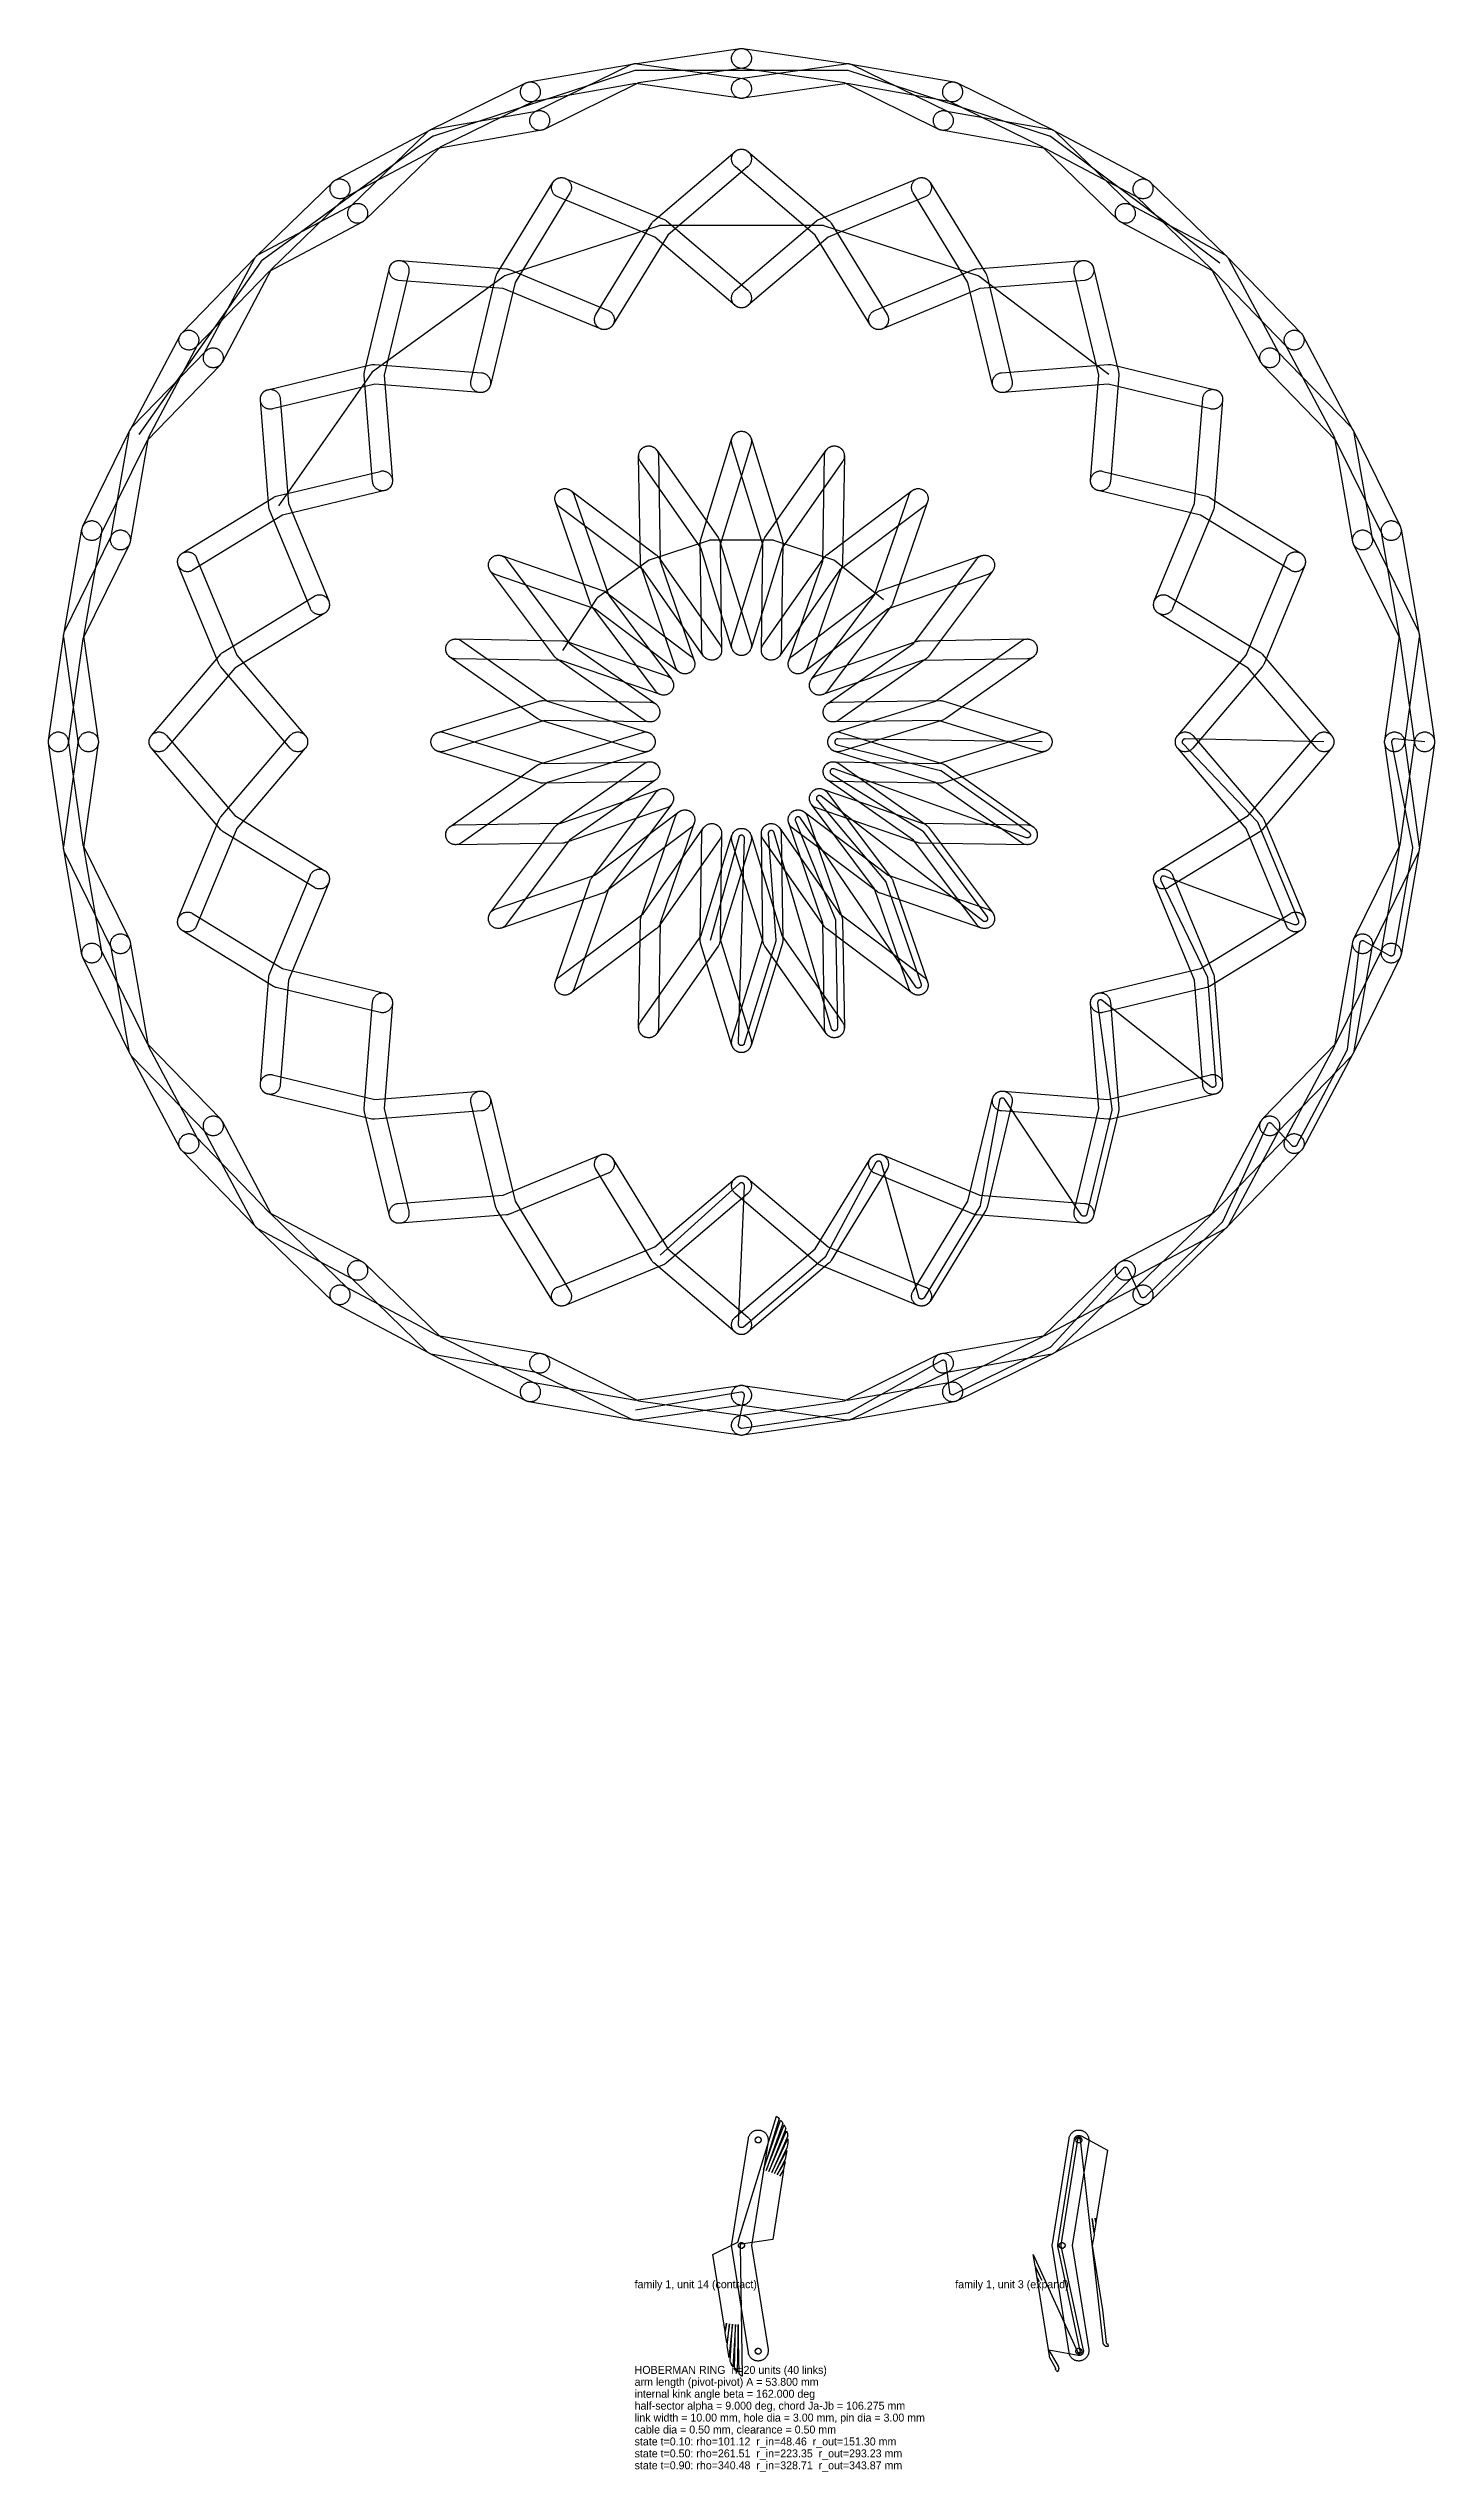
# Model space of a CAD drawing. Header units: millimetres. Extents: x -349 to 349, y -870 to 349.
import ezdxf

# ---------------------------------------------------------------- set-up
doc = ezdxf.new("R2010")
doc.units = ezdxf.units.MM
doc.linetypes.add('DASHED', pattern=[1.524, 1.27, -0.254])
for name, color, linetype in [('ANNOTATIONS', 7, 'Continuous'), ('CABLE_CONTRACTION_10', 5, 'Continuous'), ('CABLE_CONTRACTION_50', 5, 'Continuous'), ('CABLE_CONTRACTION_90', 5, 'Continuous'), ('CABLE_EXPANSION_10', 3, 'Continuous'), ('CABLE_EXPANSION_50', 3, 'Continuous'), ('CABLE_EXPANSION_90', 3, 'Continuous'), ('LINK_F1_U14_CHANNEL_CONTRACTION', 5, 'Continuous'), ('LINK_F1_U14_HOLES', 8, 'Continuous'), ('LINK_F1_U14_OUTLINE', 7, 'Continuous'), ('LINK_F1_U3_CHANNEL_EXPANSION', 3, 'Continuous'), ('LINK_F1_U3_HOLES', 8, 'Continuous'), ('LINK_F1_U3_OUTLINE', 7, 'Continuous'), ('RING_10', 1, 'Continuous'), ('RING_50', 2, 'Continuous'), ('RING_90', 3, 'Continuous')]:
    doc.layers.add(name, color=color, linetype=linetype)

msp = doc.modelspace()

# ---------------------------------------------------------------- texts
at = {"layer": 'ANNOTATIONS'}
for s, p in [('arm length (pivot-pivot) A = 53.800 mm', (-53.8, -827.1)), ('HOBERMAN RING  n=20 units (40 links)', (-53.8, -821.1)), ('internal kink angle beta = 162.000 deg', (-53.8, -833.1)), ('half-sector alpha = 9.000 deg, chord Ja-Jb = 106.275 mm', (-53.8, -839.1)), ('link width = 10.00 mm, hole dia = 3.00 mm, pin dia = 3.00 mm', (-53.8, -845.1)), ('state t=0.10: rho=101.12  r_in=48.46  r_out=151.30 mm', (-53.8, -857.1)), ('cable dia = 0.50 mm, clearance = 0.50 mm', (-53.8, -851.1)), ('state t=0.50: rho=261.51  r_in=223.35  r_out=293.23 mm', (-53.8, -863.1)), ('state t=0.90: rho=340.48  r_in=328.71  r_out=343.87 mm', (-53.8, -869.1))]:
    msp.add_text(s, height=4, dxfattribs=at).set_placement(p)
at = {"layer": 'LINK_F1_U14_OUTLINE'}
msp.add_text('family 1, unit 14 (contract)', height=4, dxfattribs=at).set_placement((-53.8, -778))
at = {"layer": 'LINK_F1_U3_OUTLINE'}
msp.add_text('family 1, unit 3 (expand)', height=4, dxfattribs=at).set_placement((107.6, -778))

# ---------------------------------------------------------------- linework, layer by layer
at = {"layer": 'CABLE_CONTRACTION_10'}
msp.add_lwpolyline([(71.5, 71.5), (46.8, 91.3), (46.8, 91.3), (46.8, 91.3), (46.7, 91.4), (46.6, 91.4), (46.5, 91.5), (46.4, 91.5), (46.4, 91.5), (16.3, 101.3), (16.3, 101.3), (16.2, 101.3), (16.1, 101.4), (15.9, 101.4), (15.8, 101.4), (15.8, 101.4), (-15.8, 101.4), (-15.8, 101.4), (-15.9, 101.4), (-16.1, 101.4), (-16.2, 101.3), (-16.3, 101.3), (-16.3, 101.3), (-46.4, 91.5), (-46.4, 91.5), (-46.5, 91.5), (-46.6, 91.4), (-46.7, 91.4), (-46.8, 91.3), (-46.8, 91.3), (-72.4, 72.7), (-72.4, 72.7), (-72.5, 72.7), (-72.6, 72.6), (-72.6, 72.5), (-72.7, 72.4), (-72.8, 72.3), (-72.8, 72.3), (-90.1, 45.9)], dxfattribs=at)
at = {"layer": 'CABLE_CONTRACTION_50'}
msp.add_lwpolyline([(184.9, 184.9), (119.6, 234.2), (119.6, 234.2), (119.5, 234.3), (119.4, 234.3), (119.3, 234.4), (119.2, 234.4), (119.2, 234.4), (41.4, 259.7), (41.4, 259.7), (41.3, 259.8), (41.1, 259.8), (41, 259.8), (40.9, 259.8), (40.9, 259.8), (-40.9, 259.8), (-40.9, 259.8), (-41, 259.8), (-41.1, 259.8), (-41.3, 259.8), (-41.4, 259.7), (-41.4, 259.7), (-119.2, 234.4), (-119.2, 234.4), (-119.3, 234.4), (-119.4, 234.3), (-119.5, 234.3), (-119.6, 234.2), (-119.6, 234.2), (-185.8, 186.1), (-185.8, 186.1), (-185.9, 186.1), (-186, 186), (-186.1, 185.9), (-186.1, 185.8), (-186.1, 185.8), (-233, 118.7)], dxfattribs=at)
at = {"layer": 'CABLE_CONTRACTION_90'}
msp.add_lwpolyline([(240.8, 240.8), (155.5, 304.6), (155.5, 304.6), (155.4, 304.6), (155.3, 304.7), (155.2, 304.8), (155, 304.8), (155, 304.8), (53.7, 337.7), (53.7, 337.7), (53.6, 337.7), (53.5, 337.8), (53.4, 337.8), (53.3, 337.8), (53.3, 337.8), (-53.3, 337.8), (-53.3, 337.8), (-53.4, 337.8), (-53.5, 337.8), (-53.6, 337.7), (-53.7, 337.7), (-53.7, 337.7), (-155, 304.8), (-155, 304.8), (-155.2, 304.8), (-155.3, 304.7), (-155.4, 304.7), (-155.5, 304.6), (-155.5, 304.6), (-241.6, 242), (-241.6, 242), (-241.7, 241.9), (-241.8, 241.8), (-241.9, 241.7), (-242, 241.6), (-242, 241.6), (-303.4, 154.6)], dxfattribs=at)
at = {"layer": 'CABLE_EXPANSION_10'}
msp.add_lwpolyline([(151.3, 0), (48.5, 1.5), (48.5, 1.5), (48.4, 1.5), (48.3, 1.5), (48.2, 1.5), (48.1, 1.4), (48, 1.4), (47.9, 1.4), (47.8, 1.3), (47.7, 1.3), (47.6, 1.2), (47.5, 1.2), (47.4, 1.1), (47.3, 1), (47.3, 0.9), (47.2, 0.8), (47.2, 0.7), (47.1, 0.7), (47.1, 0.6), (47, 0.5), (47, 0.3), (47, 0.2), (47, 0.1), (47, 0), (47, -0.1), (47, -0.2), (47, -0.3), (47, -0.4), (47, -0.5), (47.1, -0.6), (47.1, -0.7), (47.2, -0.8), (47.2, -0.9), (47.3, -1), (47.4, -1), (47.4, -1.1), (47.5, -1.2), (47.6, -1.2), (47.7, -1.3), (47.8, -1.3), (47.9, -1.4), (48, -1.4), (48.1, -1.5), (48.1, -1.5), (100.2, -14.4), (100.2, -14.4), (100.3, -14.4), (100.5, -14.4), (100.6, -14.5), (100.6, -14.5), (100.7, -14.6), (100.7, -14.6), (144.8, -45.5), (144.8, -45.5), (144.8, -45.6), (144.9, -45.7), (145, -45.7), (145.1, -45.8), (145.1, -45.9), (145.2, -46), (145.2, -46.1), (145.3, -46.2), (145.3, -46.3), (145.3, -46.4), (145.4, -46.5), (145.4, -46.6), (145.4, -46.7), (145.4, -46.8), (145.4, -46.9), (145.4, -47), (145.4, -47.1), (145.3, -47.2), (145.3, -47.3), (145.3, -47.4), (145.2, -47.5), (145.1, -47.6), (145.1, -47.7), (145, -47.7), (144.9, -47.8), (144.9, -47.9), (144.8, -48), (144.7, -48), (144.6, -48.1), (144.5, -48.1), (144.4, -48.2), (144.3, -48.2), (144.2, -48.2), (144.1, -48.2), (144, -48.3), (143.9, -48.3), (143.8, -48.3), (143.7, -48.2), (143.6, -48.2), (143.5, -48.2), (143.4, -48.2), (143.4, -48.2), (46.6, -13.6), (46.6, -13.6), (46.5, -13.5), (46.4, -13.5), (46.3, -13.5), (46.2, -13.5), (46.1, -13.5), (46, -13.5), (45.9, -13.5), (45.7, -13.5), (45.6, -13.5), (45.5, -13.6), (45.4, -13.6), (45.3, -13.7), (45.3, -13.7), (45.2, -13.8), (45.1, -13.9), (45, -13.9), (44.9, -14), (44.9, -14.1), (44.8, -14.2), (44.8, -14.3), (44.7, -14.4), (44.7, -14.5), (44.6, -14.6), (44.6, -14.7), (44.6, -14.8), (44.6, -14.9), (44.6, -15), (44.6, -15.1), (44.6, -15.2), (44.6, -15.3), (44.7, -15.4), (44.7, -15.5), (44.7, -15.6), (44.8, -15.7), (44.8, -15.8), (44.9, -15.9), (45, -16), (45, -16.1), (45.1, -16.1), (45.2, -16.2), (45.3, -16.2), (45.3, -16.2), (90.9, -44.6), (90.9, -44.6), (91, -44.7), (91.1, -44.8), (91.2, -44.8), (91.2, -44.9), (91.3, -45), (91.3, -45), (123.6, -88), (123.6, -88), (123.7, -88.1), (123.7, -88.2), (123.8, -88.3), (123.8, -88.4), (123.8, -88.5), (123.9, -88.6), (123.9, -88.7), (123.9, -88.8), (123.9, -88.9), (123.9, -89), (123.9, -89.1), (123.9, -89.2), (123.9, -89.3), (123.8, -89.4), (123.8, -89.5), (123.7, -89.6), (123.7, -89.7), (123.6, -89.8), (123.6, -89.9), (123.5, -90), (123.4, -90), (123.3, -90.1), (123.3, -90.2), (123.2, -90.2), (123.1, -90.3), (123, -90.3), (122.9, -90.4), (122.8, -90.4), (122.7, -90.4), (122.6, -90.4), (122.5, -90.4), (122.4, -90.4), (122.3, -90.4), (122.2, -90.4), (122.1, -90.4), (122, -90.4), (121.9, -90.3), (121.8, -90.3), (121.7, -90.2), (121.6, -90.2), (121.5, -90.1), (121.5, -90.1), (40.1, -27.3), (40.1, -27.3), (40, -27.2), (39.9, -27.2), (39.8, -27.1), (39.7, -27.1), (39.6, -27.1), (39.5, -27), (39.4, -27), (39.3, -27), (39.2, -27), (39.1, -27), (39, -27), (38.9, -27), (38.8, -27), (38.7, -27.1), (38.6, -27.1), (38.5, -27.2), (38.4, -27.2), (38.3, -27.3), (38.2, -27.3), (38.2, -27.4), (38.1, -27.5), (38, -27.6), (38, -27.7), (37.9, -27.7), (37.8, -27.8), (37.8, -27.9), (37.8, -28), (37.7, -28.1), (37.7, -28.2), (37.7, -28.4), (37.7, -28.5), (37.7, -28.6), (37.7, -28.7), (37.7, -28.8), (37.8, -28.9), (37.8, -29), (37.8, -29.1), (37.9, -29.2), (37.9, -29.3), (38, -29.4), (38.1, -29.4), (38.1, -29.4), (72.7, -70.5), (72.7, -70.5), (72.7, -70.6), (72.8, -70.7), (72.8, -70.8), (72.9, -70.9), (72.9, -71), (72.9, -71), (90.4, -121.9), (90.4, -121.9), (90.4, -122), (90.4, -122.1), (90.4, -122.2), (90.4, -122.3), (90.4, -122.4), (90.4, -122.5), (90.4, -122.6), (90.4, -122.7), (90.4, -122.8), (90.3, -122.9), (90.3, -123), (90.2, -123.1), (90.2, -123.2), (90.1, -123.3), (90.1, -123.4), (90, -123.5), (89.9, -123.5), (89.8, -123.6), (89.7, -123.7), (89.7, -123.7), (89.6, -123.8), (89.5, -123.8), (89.4, -123.8), (89.3, -123.9), (89.2, -123.9), (89.1, -123.9), (88.9, -123.9), (88.8, -123.9), (88.7, -123.9), (88.6, -123.9), (88.5, -123.9), (88.4, -123.8), (88.3, -123.8), (88.2, -123.7), (88.1, -123.7), (88.1, -123.6), (88, -123.6), (87.9, -123.5), (87.8, -123.4), (87.8, -123.3), (87.7, -123.3), (87.7, -123.3), (29.7, -38.4), (29.7, -38.4), (29.7, -38.3), (29.6, -38.2), (29.5, -38.1), (29.4, -38), (29.3, -38), (29.3, -37.9), (29.2, -37.9), (29.1, -37.8), (29, -37.8), (28.9, -37.8), (28.8, -37.7), (28.7, -37.7), (28.5, -37.7), (28.4, -37.7), (28.3, -37.7), (28.2, -37.7), (28.1, -37.7), (28, -37.8), (27.9, -37.8), (27.8, -37.9), (27.7, -37.9), (27.6, -38), (27.6, -38), (27.5, -38.1), (27.4, -38.2), (27.3, -38.3), (27.3, -38.3), (27.2, -38.4), (27.1, -38.5), (27.1, -38.6), (27.1, -38.7), (27, -38.8), (27, -38.9), (27, -39), (27, -39.1), (27, -39.2), (27, -39.4), (27, -39.5), (27, -39.6), (27.1, -39.7), (27.1, -39.8), (27.1, -39.8), (47.3, -89.5), (47.3, -89.5), (47.3, -89.6), (47.4, -89.7), (47.4, -89.9), (47.4, -90), (47.4, -90.1), (47.4, -90.1), (48.3, -143.9), (48.3, -143.9), (48.3, -144), (48.2, -144.1), (48.2, -144.2), (48.2, -144.3), (48.2, -144.4), (48.1, -144.5), (48.1, -144.6), (48, -144.7), (48, -144.8), (47.9, -144.8), (47.8, -144.9), (47.8, -145), (47.7, -145.1), (47.6, -145.1), (47.5, -145.2), (47.4, -145.2), (47.3, -145.3), (47.2, -145.3), (47.1, -145.3), (47, -145.4), (46.9, -145.4), (46.8, -145.4), (46.7, -145.4), (46.6, -145.4), (46.5, -145.4), (46.4, -145.4), (46.3, -145.3), (46.2, -145.3), (46.1, -145.2), (46, -145.2), (45.9, -145.1), (45.8, -145.1), (45.8, -145), (45.7, -144.9), (45.6, -144.9), (45.5, -144.8), (45.5, -144.7), (45.4, -144.6), (45.4, -144.5), (45.3, -144.4), (45.3, -144.3), (45.3, -144.3), (16.4, -45.7), (16.4, -45.7), (16.4, -45.6), (16.3, -45.5), (16.3, -45.4), (16.2, -45.3), (16.2, -45.2), (16.1, -45.1), (16, -45), (16, -45), (15.9, -44.9), (15.8, -44.8), (15.7, -44.8), (15.6, -44.7), (15.5, -44.7), (15.4, -44.6), (15.3, -44.6), (15.2, -44.6), (15.1, -44.6), (15, -44.6), (14.9, -44.6), (14.8, -44.6), (14.7, -44.6), (14.6, -44.6), (14.5, -44.7), (14.4, -44.7), (14.3, -44.8), (14.2, -44.8), (14.1, -44.9), (14, -45), (13.9, -45), (13.8, -45.1), (13.8, -45.2), (13.7, -45.3), (13.7, -45.4), (13.6, -45.5), (13.6, -45.6), (13.5, -45.7), (13.5, -45.8), (13.5, -45.9), (13.5, -46), (13.5, -46.1), (13.5, -46.2), (13.5, -46.2), (17.3, -99.8), (17.3, -99.8), (17.3, -99.9), (17.3, -100), (17.3, -100.1), (17.3, -100.2), (17.3, -100.3), (17.3, -100.3), (1.4, -151.7), (1.4, -151.7), (1.4, -151.8), (1.4, -151.9), (1.3, -152), (1.3, -152.1), (1.2, -152.2), (1.1, -152.3), (1.1, -152.4), (1, -152.4), (0.9, -152.5), (0.8, -152.6), (0.7, -152.6), (0.6, -152.7), (0.5, -152.7), (0.4, -152.7), (0.3, -152.8), (0.2, -152.8), (0.1, -152.8), (0, -152.8), (-0.1, -152.8), (-0.2, -152.8), (-0.3, -152.8), (-0.4, -152.7), (-0.5, -152.7), (-0.6, -152.7), (-0.7, -152.6), (-0.8, -152.6), (-0.9, -152.5), (-1, -152.5), (-1, -152.4), (-1.1, -152.3), (-1.2, -152.2), (-1.2, -152.1), (-1.3, -152.1), (-1.3, -152), (-1.4, -151.9), (-1.4, -151.8), (-1.5, -151.7), (-1.5, -151.6), (-1.5, -151.5), (-1.5, -151.4), (-1.5, -151.3), (-1.5, -151.3), (1.5, -48.5), (1.5, -48.5), (1.5, -48.4), (1.5, -48.3), (1.5, -48.2), (1.5, -48.1), (1.4, -48), (1.4, -47.9), (1.3, -47.8), (1.3, -47.7), (1.2, -47.6), (1.2, -47.5), (1.1, -47.4), (1, -47.4), (0.9, -47.3), (0.9, -47.2), (0.8, -47.2), (0.7, -47.1), (0.6, -47.1), (0.5, -47), (0.4, -47), (0.3, -47), (0.2, -47), (0.1, -47), (0, -47), (-0.1, -47), (-0.3, -47), (-0.4, -47), (-0.5, -47), (-0.6, -47.1), (-0.7, -47.1), (-0.7, -47.2), (-0.8, -47.2), (-0.9, -47.3), (-1, -47.3), (-1.1, -47.4), (-1.2, -47.5), (-1.2, -47.6), (-1.3, -47.7), (-1.3, -47.8), (-1.4, -47.9), (-1.4, -48), (-1.4, -48.1), (-1.4, -48.1), (-15.8, -99.9)], dxfattribs=at)
at = {"layer": 'CABLE_EXPANSION_50'}
msp.add_lwpolyline([(293.2, 0), (223.4, 1.5), (223.4, 1.5), (223.3, 1.5), (223.2, 1.5), (223.1, 1.5), (223, 1.4), (222.9, 1.4), (222.8, 1.4), (222.7, 1.3), (222.6, 1.3), (222.5, 1.2), (222.4, 1.2), (222.3, 1.1), (222.2, 1), (222.2, 0.9), (222.1, 0.8), (222.1, 0.7), (222, 0.7), (222, 0.6), (221.9, 0.5), (221.9, 0.4), (221.9, 0.2), (221.9, 0.1), (221.9, 0), (221.9, -0.1), (221.9, -0.2), (221.9, -0.3), (221.9, -0.4), (221.9, -0.5), (222, -0.6), (222, -0.7), (222.1, -0.8), (222.1, -0.9), (222.2, -1), (222.3, -1), (222.3, -1), (259.4, -39.9), (259.4, -39.9), (259.5, -40), (259.5, -40), (259.6, -40.1), (259.6, -40.2), (259.7, -40.3), (259.7, -40.3), (280.3, -90), (280.3, -90), (280.3, -90.1), (280.3, -90.2), (280.4, -90.3), (280.4, -90.4), (280.4, -90.6), (280.4, -90.7), (280.4, -90.8), (280.4, -90.9), (280.3, -91), (280.3, -91.1), (280.3, -91.2), (280.2, -91.3), (280.2, -91.4), (280.1, -91.5), (280.1, -91.5), (280, -91.6), (279.9, -91.7), (279.8, -91.8), (279.8, -91.8), (279.7, -91.9), (279.6, -91.9), (279.5, -92), (279.4, -92), (279.3, -92.1), (279.2, -92.1), (279.1, -92.1), (279, -92.1), (278.9, -92.1), (278.8, -92.1), (278.7, -92.1), (278.6, -92.1), (278.5, -92.1), (278.4, -92), (278.4, -92), (212.9, -67.6), (212.9, -67.6), (212.8, -67.6), (212.7, -67.6), (212.6, -67.5), (212.5, -67.5), (212.4, -67.5), (212.3, -67.5), (212.2, -67.5), (212.1, -67.6), (212, -67.6), (211.9, -67.6), (211.8, -67.6), (211.7, -67.7), (211.6, -67.7), (211.5, -67.8), (211.5, -67.9), (211.4, -67.9), (211.3, -68), (211.2, -68.1), (211.2, -68.2), (211.1, -68.3), (211.1, -68.4), (211, -68.4), (211, -68.5), (211, -68.6), (210.9, -68.8), (210.9, -68.9), (210.9, -69), (210.9, -69.1), (210.9, -69.2), (210.9, -69.3), (211, -69.4), (211, -69.5), (211, -69.6), (211.1, -69.7), (211.1, -69.7), (234.4, -118.1), (234.4, -118.1), (234.4, -118.2), (234.4, -118.3), (234.5, -118.4), (234.5, -118.5), (234.5, -118.6), (234.5, -118.6), (238.7, -172.2), (238.7, -172.2), (238.7, -172.3), (238.7, -172.5), (238.7, -172.6), (238.7, -172.7), (238.7, -172.8), (238.6, -172.9), (238.6, -173), (238.6, -173.1), (238.5, -173.1), (238.4, -173.2), (238.4, -173.3), (238.3, -173.4), (238.2, -173.5), (238.2, -173.5), (238.1, -173.6), (238, -173.7), (237.9, -173.7), (237.8, -173.8), (237.7, -173.8), (237.6, -173.8), (237.5, -173.8), (237.4, -173.9), (237.3, -173.9), (237.2, -173.9), (237.1, -173.9), (237, -173.8), (236.9, -173.8), (236.8, -173.8), (236.7, -173.7), (236.6, -173.7), (236.5, -173.7), (236.4, -173.6), (236.3, -173.5), (236.3, -173.5), (181.6, -130.1), (181.6, -130.1), (181.5, -130), (181.5, -130), (181.4, -129.9), (181.3, -129.9), (181.2, -129.9), (181.1, -129.8), (181, -129.8), (180.9, -129.8), (180.8, -129.8), (180.7, -129.8), (180.6, -129.8), (180.4, -129.8), (180.3, -129.8), (180.2, -129.9), (180.1, -129.9), (180, -129.9), (180, -130), (179.9, -130), (179.8, -130.1), (179.7, -130.2), (179.6, -130.2), (179.6, -130.3), (179.5, -130.4), (179.4, -130.5), (179.4, -130.6), (179.3, -130.7), (179.3, -130.8), (179.3, -130.9), (179.2, -131), (179.2, -131.1), (179.2, -131.2), (179.2, -131.3), (179.2, -131.4), (179.2, -131.5), (179.2, -131.5), (186.4, -184.7), (186.4, -184.7), (186.4, -184.8), (186.4, -184.9), (186.4, -185), (186.4, -185.2), (186.4, -185.3), (186.4, -185.3), (173.8, -237.6), (173.8, -237.6), (173.8, -237.7), (173.8, -237.8), (173.7, -237.9), (173.7, -238), (173.6, -238.1), (173.5, -238.1), (173.5, -238.2), (173.4, -238.3), (173.3, -238.4), (173.2, -238.4), (173.2, -238.5), (173.1, -238.6), (173, -238.6), (172.9, -238.6), (172.8, -238.7), (172.7, -238.7), (172.6, -238.7), (172.5, -238.7), (172.4, -238.7), (172.3, -238.7), (172.1, -238.7), (172, -238.7), (171.9, -238.7), (171.8, -238.6), (171.7, -238.6), (171.6, -238.6), (171.6, -238.5), (171.5, -238.4), (171.4, -238.4), (171.3, -238.3), (171.2, -238.2), (171.2, -238.1), (171.1, -238.1), (171.1, -238.1), (132.5, -179.9), (132.5, -179.9), (132.5, -179.8), (132.4, -179.7), (132.3, -179.6), (132.3, -179.6), (132.2, -179.5), (132.1, -179.4), (132, -179.4), (131.9, -179.3), (131.8, -179.3), (131.7, -179.3), (131.6, -179.2), (131.5, -179.2), (131.4, -179.2), (131.3, -179.2), (131.2, -179.2), (131.1, -179.2), (131, -179.2), (130.9, -179.3), (130.8, -179.3), (130.7, -179.3), (130.6, -179.4), (130.5, -179.4), (130.4, -179.5), (130.3, -179.5), (130.2, -179.6), (130.2, -179.7), (130.1, -179.8), (130, -179.9), (130, -179.9), (129.9, -180), (129.9, -180.1), (129.9, -180.2), (129.8, -180.3), (129.8, -180.4), (129.8, -180.4), (120.2, -233.3), (120.2, -233.3), (120.2, -233.4), (120.1, -233.5), (120.1, -233.6), (120.1, -233.7), (120, -233.8), (120, -233.8), (91.9, -279.7), (91.9, -279.7), (91.8, -279.8), (91.8, -279.8), (91.7, -279.9), (91.6, -280), (91.5, -280.1), (91.5, -280.1), (91.4, -280.2), (91.3, -280.2), (91.2, -280.3), (91.1, -280.3), (91, -280.3), (90.9, -280.4), (90.8, -280.4), (90.7, -280.4), (90.6, -280.4), (90.5, -280.4), (90.4, -280.4), (90.3, -280.3), (90.1, -280.3), (90.1, -280.3), (90, -280.2), (89.9, -280.2), (89.8, -280.1), (89.7, -280.1), (89.6, -280), (89.5, -279.9), (89.5, -279.8), (89.4, -279.8), (89.3, -279.7), (89.3, -279.6), (89.2, -279.5), (89.2, -279.4), (89.2, -279.3), (89.2, -279.3), (70.5, -212), (70.5, -212), (70.4, -211.9), (70.4, -211.8), (70.4, -211.7), (70.3, -211.6), (70.2, -211.6), (70.2, -211.5), (70.1, -211.4), (70, -211.3), (70, -211.2), (69.9, -211.2), (69.8, -211.1), (69.7, -211.1), (69.6, -211), (69.5, -211), (69.4, -211), (69.3, -210.9), (69.2, -210.9), (69.1, -210.9), (69, -210.9), (68.9, -210.9), (68.8, -210.9), (68.7, -211), (68.6, -211), (68.5, -211), (68.4, -211.1), (68.3, -211.1), (68.2, -211.2), (68.1, -211.2), (68, -211.3), (67.9, -211.4), (67.9, -211.5), (67.8, -211.5), (67.8, -211.6), (67.7, -211.7), (67.7, -211.7), (42.2, -259), (42.2, -259), (42.2, -259.1), (42.1, -259.2), (42, -259.3), (42, -259.4), (41.9, -259.4), (41.9, -259.4), (1, -294.4), (1, -294.4), (0.9, -294.4), (0.8, -294.5), (0.7, -294.6), (0.6, -294.6), (0.5, -294.6), (0.4, -294.7), (0.3, -294.7), (0.2, -294.7), (0.1, -294.7), (0, -294.7), (-0.1, -294.7), (-0.2, -294.7), (-0.3, -294.7), (-0.4, -294.7), (-0.5, -294.6), (-0.6, -294.6), (-0.7, -294.6), (-0.8, -294.5), (-0.9, -294.4), (-1, -294.4), (-1, -294.3), (-1.1, -294.2), (-1.2, -294.2), (-1.2, -294.1), (-1.3, -294), (-1.4, -293.9), (-1.4, -293.8), (-1.4, -293.7), (-1.5, -293.6), (-1.5, -293.5), (-1.5, -293.4), (-1.5, -293.3), (-1.5, -293.2), (-1.5, -293.2), (1.5, -223.4), (1.5, -223.4), (1.5, -223.3), (1.5, -223.2), (1.5, -223.1), (1.5, -223), (1.4, -222.9), (1.4, -222.8), (1.3, -222.7), (1.3, -222.6), (1.2, -222.5), (1.2, -222.4), (1.1, -222.3), (1, -222.3), (1, -222.2), (0.9, -222.1), (0.8, -222.1), (0.7, -222), (0.6, -222), (0.5, -221.9), (0.4, -221.9), (0.3, -221.9), (0.2, -221.9), (0.1, -221.9), (0, -221.9), (-0.1, -221.9), (-0.2, -221.9), (-0.4, -221.9), (-0.5, -221.9), (-0.6, -222), (-0.7, -222), (-0.7, -222.1), (-0.8, -222.1), (-0.9, -222.2), (-1, -222.2), (-1, -222.2), (-40.9, -258.3)], dxfattribs=at)
at = {"layer": 'CABLE_EXPANSION_90'}
msp.add_lwpolyline([(343.9, 0), (328.9, 1.5), (328.9, 1.5), (328.8, 1.5), (328.6, 1.5), (328.5, 1.5), (328.4, 1.5), (328.3, 1.4), (328.2, 1.4), (328.1, 1.4), (328, 1.3), (327.9, 1.3), (327.8, 1.2), (327.8, 1.2), (327.7, 1.1), (327.6, 1), (327.5, 0.9), (327.5, 0.8), (327.4, 0.7), (327.4, 0.7), (327.3, 0.6), (327.3, 0.5), (327.3, 0.3), (327.2, 0.2), (327.2, 0.1), (327.2, 0), (327.2, -0.1), (327.2, -0.2), (327.2, -0.3), (327.2, -0.3), (337.8, -53), (337.8, -53), (337.8, -53.1), (337.8, -53.2), (337.8, -53.3), (337.8, -53.4), (337.8, -53.5), (337.8, -53.5), (328.5, -106.5), (328.5, -106.5), (328.5, -106.6), (328.5, -106.7), (328.4, -106.8), (328.4, -106.9), (328.3, -107), (328.3, -107.1), (328.2, -107.2), (328.1, -107.3), (328.1, -107.3), (328, -107.4), (327.9, -107.5), (327.8, -107.5), (327.7, -107.6), (327.6, -107.6), (327.5, -107.7), (327.4, -107.7), (327.3, -107.7), (327.2, -107.8), (327.1, -107.8), (327, -107.8), (326.9, -107.8), (326.8, -107.7), (326.7, -107.7), (326.6, -107.7), (326.5, -107.7), (326.4, -107.6), (326.3, -107.6), (326.3, -107.6), (313.4, -100.3), (313.4, -100.3), (313.3, -100.2), (313.2, -100.2), (313.1, -100.1), (313, -100.1), (312.9, -100.1), (312.8, -100.1), (312.7, -100.1), (312.5, -100.1), (312.4, -100.1), (312.3, -100.1), (312.2, -100.1), (312.1, -100.2), (312, -100.2), (311.9, -100.2), (311.9, -100.3), (311.8, -100.3), (311.7, -100.4), (311.6, -100.5), (311.5, -100.6), (311.5, -100.6), (311.4, -100.7), (311.3, -100.8), (311.3, -100.9), (311.2, -101), (311.2, -101.1), (311.2, -101.2), (311.1, -101.3), (311.1, -101.4), (311.1, -101.4), (304.9, -154.8), (304.9, -154.8), (304.8, -154.9), (304.8, -155), (304.8, -155.1), (304.7, -155.2), (304.7, -155.3), (304.7, -155.3), (279.5, -202.8), (279.5, -202.8), (279.5, -202.9), (279.4, -203), (279.3, -203.1), (279.3, -203.2), (279.2, -203.2), (279.1, -203.3), (279, -203.4), (278.9, -203.4), (278.8, -203.5), (278.7, -203.5), (278.6, -203.6), (278.5, -203.6), (278.4, -203.6), (278.3, -203.6), (278.2, -203.6), (278.1, -203.6), (278, -203.6), (277.9, -203.6), (277.8, -203.6), (277.7, -203.5), (277.6, -203.5), (277.5, -203.5), (277.4, -203.4), (277.3, -203.3), (277.2, -203.3), (277.2, -203.2), (277.1, -203.1), (277.1, -203.1), (267, -192.2), (267, -192.2), (267, -192.1), (266.9, -192.1), (266.8, -192), (266.7, -191.9), (266.6, -191.9), (266.5, -191.8), (266.4, -191.8), (266.3, -191.8), (266.2, -191.7), (266.1, -191.7), (266, -191.7), (265.9, -191.7), (265.8, -191.7), (265.7, -191.7), (265.6, -191.7), (265.5, -191.8), (265.4, -191.8), (265.3, -191.9), (265.2, -191.9), (265.1, -192), (265, -192), (264.9, -192.1), (264.9, -192.2), (264.8, -192.2), (264.7, -192.3), (264.7, -192.4), (264.6, -192.5), (264.6, -192.6), (264.6, -192.6), (242.1, -241.4), (242.1, -241.4), (242.1, -241.5), (242, -241.6), (241.9, -241.7), (241.9, -241.8), (241.8, -241.8), (241.8, -241.8), (203.2, -279.3), (203.2, -279.3), (203.1, -279.3), (203, -279.4), (202.9, -279.5), (202.8, -279.5), (202.7, -279.6), (202.6, -279.6), (202.5, -279.6), (202.4, -279.7), (202.3, -279.7), (202.2, -279.7), (202.1, -279.7), (202, -279.7), (201.9, -279.7), (201.8, -279.7), (201.7, -279.6), (201.6, -279.6), (201.5, -279.6), (201.4, -279.5), (201.3, -279.5), (201.2, -279.4), (201.1, -279.3), (201.1, -279.3), (201, -279.2), (200.9, -279.1), (200.9, -279), (200.8, -278.9), (200.8, -278.8), (200.8, -278.8), (194.6, -265.3), (194.6, -265.3), (194.5, -265.2), (194.5, -265.1), (194.4, -265), (194.3, -265), (194.3, -264.9), (194.2, -264.8), (194.1, -264.7), (194, -264.7), (193.9, -264.6), (193.8, -264.6), (193.8, -264.5), (193.7, -264.5), (193.6, -264.5), (193.4, -264.5), (193.3, -264.4), (193.2, -264.4), (193.1, -264.4), (193, -264.4), (192.9, -264.5), (192.8, -264.5), (192.7, -264.5), (192.6, -264.6), (192.5, -264.6), (192.4, -264.6), (192.3, -264.7), (192.3, -264.8), (192.2, -264.8), (192.1, -264.9), (192.1, -264.9), (155.7, -304.4), (155.7, -304.4), (155.6, -304.5), (155.5, -304.5), (155.4, -304.6), (155.3, -304.7), (155.2, -304.7), (155.2, -304.7), (106.9, -328.4), (106.9, -328.4), (106.8, -328.4), (106.7, -328.5), (106.6, -328.5), (106.5, -328.5), (106.4, -328.5), (106.3, -328.5), (106.2, -328.5), (106.1, -328.5), (106, -328.5), (105.9, -328.5), (105.8, -328.5), (105.7, -328.4), (105.6, -328.4), (105.5, -328.3), (105.4, -328.3), (105.3, -328.2), (105.2, -328.1), (105.2, -328.1), (105.1, -328), (105, -327.9), (105, -327.8), (104.9, -327.7), (104.9, -327.6), (104.8, -327.5), (104.8, -327.4), (104.8, -327.3), (104.8, -327.2), (104.8, -327.2), (103.1, -312.5), (103.1, -312.5), (103.1, -312.3), (103, -312.2), (103, -312.1), (103, -312), (102.9, -311.9), (102.9, -311.9), (102.8, -311.8), (102.7, -311.7), (102.7, -311.6), (102.6, -311.5), (102.5, -311.5), (102.4, -311.4), (102.4, -311.3), (102.3, -311.3), (102.2, -311.2), (102.1, -311.2), (102, -311.2), (101.9, -311.1), (101.8, -311.1), (101.7, -311.1), (101.5, -311.1), (101.4, -311.1), (101.3, -311.1), (101.2, -311.2), (101.1, -311.2), (101, -311.2), (100.9, -311.3), (100.8, -311.3), (100.8, -311.3), (54, -337.6), (54, -337.6), (53.9, -337.6), (53.8, -337.7), (53.7, -337.7), (53.6, -337.8), (53.5, -337.8), (53.5, -337.8), (0.2, -345.4), (0.2, -345.4), (0.1, -345.4), (0, -345.4), (-0.1, -345.4), (-0.2, -345.4), (-0.3, -345.3), (-0.4, -345.3), (-0.5, -345.3), (-0.6, -345.2), (-0.7, -345.2), (-0.8, -345.1), (-0.9, -345.1), (-1, -345), (-1.1, -344.9), (-1.1, -344.9), (-1.2, -344.8), (-1.3, -344.7), (-1.3, -344.6), (-1.4, -344.5), (-1.4, -344.4), (-1.4, -344.3), (-1.5, -344.2), (-1.5, -344.1), (-1.5, -344), (-1.5, -343.9), (-1.5, -343.8), (-1.5, -343.7), (-1.5, -343.6), (-1.5, -343.6), (1.5, -329), (1.5, -329), (1.5, -328.9), (1.5, -328.8), (1.5, -328.7), (1.5, -328.6), (1.5, -328.5), (1.5, -328.4), (1.4, -328.3), (1.4, -328.2), (1.4, -328.1), (1.3, -328), (1.2, -327.9), (1.2, -327.8), (1.1, -327.7), (1, -327.6), (1, -327.6), (0.9, -327.5), (0.8, -327.4), (0.7, -327.4), (0.6, -327.3), (0.5, -327.3), (0.4, -327.3), (0.3, -327.2), (0.2, -327.2), (0.1, -327.2), (0, -327.2), (-0.1, -327.2), (-0.3, -327.2), (-0.3, -327.2), (-53.3, -336.3)], dxfattribs=at)
at = {"layer": 'LINK_F1_U14_CHANNEL_CONTRACTION'}
msp.add_lwpolyline([(-1.9, -754.9), (17.6, -691.5), (18.1, -691.9), (18.4, -692.1), (18.8, -692.6), (18.9, -692.6), (11, -718.2), (19.7, -693.4), (19.7, -693.5), (20.2, -694), (20.4, -694.3), (20.7, -694.8), (20.8, -694.9), (12.4, -718.7), (21.4, -695.8), (21.4, -695.9), (21.7, -696.5), (21.9, -696.8), (22.2, -697.4), (22.3, -697.7), (13.8, -719.2), (22.7, -698.9), (22.8, -699.2), (22.9, -699.6), (23.1, -700.2), (23.1, -700.5), (23.2, -701.2), (23.3, -701.3), (15.2, -719.7), (23.4, -702.8), (23.4, -703.1), (23.4, -703.4), (23.4, -704.1), (23.4, -704.4), (23.3, -705.1), (23.3, -705.4), (23.2, -705.7), (23, -707), (16.6, -720.3), (22.8, -708.7), (22, -713.3), (18, -721), (21.9, -714.2), (21.2, -718.3), (19.3, -721.7), (21.2, -718.7), (15.7, -753.5), (-0.1, -755.8), (-0.1, -755.8), (-0.2, -755.8), (-0.2, -755.8), (-0.2, -755.8), (-0.2, -755.8), (-0.2, -755.8), (-0.2, -755.8), (-0.2, -755.8), (-0.3, -755.8), (-0.3, -755.8), (-0.3, -755.8), (-0.3, -755.8), (-0.3, -755.8), (-0.3, -755.8), (-0.3, -755.8), (-0.3, -755.8), (-0.3, -755.8), (-0.3, -755.8), (-0.3, -755.8), (-0.3, -755.8), (-0.3, -755.9), (-0.4, -755.9), (-0.4, -755.9), (-0.4, -755.9), (-0.4, -755.9), (-0.4, -755.9), (-0.4, -755.9), (-0.4, -755.9), (-0.4, -755.9), (-0.4, -755.9), (-0.4, -755.9), (-0.4, -755.9), (-0.4, -755.9), (-0.4, -755.9), (-0.4, -755.9), (-0.4, -755.9), (-0.4, -755.9), (-0.4, -755.9), (-0.4, -755.9), (-0.5, -755.9), (-0.5, -755.9), (-0.5, -755.9), (-0.5, -755.9), (-0.5, -755.9), (-0.5, -755.9), (-0.5, -756), (-0.5, -756), (-0.5, -756), (-0.5, -756), (-0.5, -756), (-0.5, -756), (-0.5, -756), (-0.5, -756), (-0.5, -756), (-0.5, -756), (-0.5, -756), (-0.5, -756), (-0.6, -756), (-0.6, -756), (-0.6, -756), (-0.6, -756), (-0.6, -756), (-0.6, -756), (-0.6, -756), (-0.6, -756.1), (-0.6, -756.1), (-0.6, -756.1), (-0.6, -756.1), (-0.6, -756.1), (-0.6, -756.1), (-0.6, -756.1), (-0.6, -756.1), (-0.6, -756.1), (-0.6, -756.1), (-0.6, -756.1), (-0.6, -756.1), (-0.6, -756.1), (-0.6, -756.1), (-0.6, -756.1), (-0.6, -756.1), (-0.6, -756.1), (-0.7, -756.1), (-0.7, -756.1), (-0.7, -756.2), (-0.7, -756.2), (-0.7, -756.2), (-0.7, -756.2), (-0.7, -756.2), (-0.7, -756.2), (-0.7, -756.2), (-0.7, -756.2), (-0.7, -756.2), (-0.7, -756.2), (-0.7, -756.2), (-0.7, -756.2), (-0.7, -756.2), (-0.7, -756.2), (-0.7, -756.2), (-0.7, -756.3), (-0.7, -756.3), (-0.7, -756.3), (-0.7, -756.3), (-0.7, -756.3), (-0.7, -756.3), (-0.7, -756.3), (-0.7, -756.3), (-0.7, -756.3), (-0.7, -756.3), (-0.7, -756.3), (-0.7, -756.3), (-0.7, -756.3), (-0.7, -756.3), (-0.7, -756.4), (-0.7, -756.4), (-0.7, -756.4), (-0.7, -756.4), (-0.7, -756.4), (-0.7, -756.4), (-0.7, -756.4), (-0.7, -756.4), (-0.7, -756.4), (-0.7, -756.5), (-0.7, -756.5), (-0.7, -756.5), (0.3, -822.3), (0.1, -822.2), (-0.1, -822), (-0.7, -821.6), (-0.9, -821.4), (-1.2, -821.1), (-1.6, -796.3), (-2.2, -820.3), (-2.4, -820.1), (-2.8, -819.6), (-3, -819.3), (-3.4, -818.8), (-3.6, -818.6), (-3.1, -796.2), (-4.4, -817.5), (-4.5, -817.2), (-4.7, -816.9), (-5, -816.3), (-5.1, -816.1), (-5.4, -815.5), (-5.5, -815.2), (-5.7, -814.6), (-4.6, -796.1), (-6.3, -812.8), (-6.3, -812.6), (-6.3, -812.3), (-6.4, -812), (-7.2, -807), (-6.1, -795.9), (-7.4, -805.5), (-8.2, -800.4), (-7.6, -795.6), (-8.3, -799.8), (-14.5, -761.1), (-1.9, -754.9)], close=True, dxfattribs=at)
at = {"layer": 'LINK_F1_U14_HOLES'}
for centre in [(8.4, -703.4), (0, -756.5), (8.4, -809.7)]:
    msp.add_circle(centre, 1.5, dxfattribs=at)
at = {"layer": 'LINK_F1_U14_HOLES', "linetype": 'DASHED'}
for centre in [(8.4, -703.4), (0, -756.5), (8.4, -809.7)]:
    msp.add_circle(centre, 1.5, dxfattribs=at)
at = {"layer": 'LINK_F1_U14_OUTLINE'}
msp.add_lwpolyline([(-4.9, -757.3), (-5, -757), (-5, -756.7), (-5, -756.4), (-5, -756), (-4.9, -755.7), (3.5, -702.6), (3.5, -702.3), (3.6, -702), (3.7, -701.7), (3.8, -701.4), (4, -701.1), (4.2, -700.8), (4.3, -700.5), (4.5, -700.2), (4.7, -700), (5, -699.8), (5.2, -699.5), (5.5, -699.3), (5.7, -699.2), (6, -699), (6.3, -698.8), (6.6, -698.7), (6.9, -698.6), (7.2, -698.5), (7.6, -698.5), (7.9, -698.4), (8.2, -698.4), (8.5, -698.4), (8.9, -698.4), (9.2, -698.4), (9.5, -698.5), (9.8, -698.6), (10.1, -698.7), (10.4, -698.8), (10.7, -699), (11, -699.1), (11.3, -699.3), (11.6, -699.5), (11.8, -699.7), (12, -699.9), (12.3, -700.2), (12.5, -700.4), (12.6, -700.7), (12.8, -701), (13, -701.3), (13.1, -701.6), (13.2, -701.9), (13.3, -702.2), (13.3, -702.5), (13.4, -702.9), (13.4, -703.2), (13.4, -703.5), (13.4, -703.8), (13.4, -704.2), (5.1, -756.5), (13.4, -808.9), (13.4, -809.2), (13.4, -809.5), (13.4, -809.9), (13.4, -810.2), (13.3, -810.5), (13.3, -810.8), (13.2, -811.1), (13.1, -811.4), (13, -811.8), (12.8, -812), (12.6, -812.3), (12.5, -812.6), (12.3, -812.9), (12, -813.1), (11.8, -813.3), (11.6, -813.5), (11.3, -813.7), (11, -813.9), (10.7, -814.1), (10.4, -814.2), (10.1, -814.3), (9.8, -814.4), (9.5, -814.5), (9.2, -814.6), (8.9, -814.6), (8.5, -814.7), (8.2, -814.7), (7.9, -814.6), (7.6, -814.6), (7.2, -814.5), (6.9, -814.4), (6.6, -814.3), (6.3, -814.2), (6, -814), (5.7, -813.9), (5.5, -813.7), (5.2, -813.5), (5, -813.3), (4.7, -813), (4.5, -812.8), (4.3, -812.5), (4.2, -812.3), (4, -812), (3.8, -811.7), (3.7, -811.4), (3.6, -811.1), (3.5, -810.8), (3.5, -810.4), (-4.9, -757.3)], close=True, dxfattribs=at)
at = {"layer": 'LINK_F1_U3_CHANNEL_EXPANSION'}
msp.add_lwpolyline([(169.1, -810), (169.2, -810), (169.2, -810), (169.2, -810), (169.2, -810), (169.2, -810.1), (169.2, -810.1), (169.2, -810.1), (169.2, -810.1), (169.2, -810.1), (169.2, -810.1), (169.2, -810.1), (169.2, -810.1), (169.2, -810.1), (169.2, -810.1), (169.2, -810.1), (169.2, -810.1), (169.2, -810.1), (169.3, -810.2), (169.3, -810.2), (169.3, -810.2), (169.3, -810.2), (169.3, -810.2), (169.3, -810.2), (169.3, -810.2), (169.3, -810.2), (169.3, -810.2), (169.3, -810.2), (169.3, -810.2), (169.3, -810.2), (169.3, -810.2), (169.3, -810.2), (169.3, -810.2), (169.3, -810.2), (169.3, -810.2), (169.3, -810.2), (169.3, -810.2), (169.3, -810.2), (169.3, -810.2), (169.3, -810.2), (169.3, -810.2), (169.3, -810.2), (169.3, -810.2), (169.3, -810.2), (169.3, -810.2), (169.3, -810.2), (169.3, -810.2), (169.3, -810.2), (169.4, -810.2), (169.4, -810.2), (169.4, -810.3), (169.4, -810.3), (169.4, -810.3), (169.4, -810.3), (169.4, -810.3), (169.4, -810.3), (169.4, -810.3), (169.4, -810.3), (169.4, -810.3), (169.4, -810.3), (169.4, -810.3), (169.4, -810.3), (169.4, -810.3), (169.4, -810.3), (169.4, -810.3), (169.4, -810.3), (169.4, -810.3), (169.4, -810.3), (169.4, -810.3), (169.4, -810.3), (169.4, -810.3), (169.4, -810.3), (169.4, -810.3), (169.4, -810.3), (169.4, -810.3), (169.4, -810.3), (169.4, -810.3), (169.4, -810.3), (169.4, -810.3), (169.4, -810.3), (169.4, -810.3), (169.4, -810.3), (169.5, -810.3), (169.5, -810.3), (169.5, -810.3), (169.5, -810.3), (169.5, -810.3), (169.5, -810.3), (169.5, -810.3), (169.5, -810.3), (169.5, -810.3), (169.5, -810.3), (169.5, -810.3), (169.5, -810.3), (169.5, -810.3), (169.5, -810.3), (169.5, -810.3), (169.5, -810.3), (169.5, -810.3), (169.5, -810.3), (169.5, -810.3), (169.5, -810.3), (169.5, -810.3), (169.5, -810.3), (169.5, -810.3), (169.5, -810.3), (169.5, -810.3), (169.5, -810.3), (169.5, -810.3), (169.5, -810.3), (169.5, -810.3), (169.5, -810.4), (169.5, -810.4), (169.5, -810.4), (169.5, -810.4), (169.5, -810.4), (169.5, -810.4), (169.5, -810.4), (169.5, -810.4), (169.5, -810.4), (169.5, -810.4), (169.5, -810.4), (169.5, -810.4), (169.6, -810.4), (169.6, -810.4), (169.6, -810.4), (169.6, -810.4), (169.6, -810.4), (169.6, -810.4), (169.6, -810.4), (169.6, -810.4), (169.6, -810.4), (169.6, -810.4), (169.6, -810.4), (169.6, -810.4), (169.6, -810.4), (169.6, -810.4), (169.6, -810.4), (169.6, -810.4), (169.6, -810.4), (169.6, -810.4), (169.6, -810.4), (169.6, -810.4), (169.6, -810.4), (169.6, -810.4), (169.6, -810.4), (169.6, -810.4), (169.6, -810.4), (169.6, -810.4), (169.6, -810.4), (169.6, -810.4), (169.6, -810.4), (169.6, -810.4), (169.6, -810.4), (169.6, -810.4), (169.6, -810.4), (169.6, -810.4), (169.6, -810.4), (169.6, -810.4), (169.6, -810.4), (169.6, -810.4), (169.6, -810.4), (169.6, -810.4), (169.6, -810.4), (169.6, -810.4), (169.6, -810.4), (169.6, -810.4), (169.6, -810.4), (169.6, -810.4), (169.6, -810.4), (169.6, -810.4), (169.7, -810.4), (169.7, -810.4), (169.7, -810.4), (169.7, -810.4), (169.7, -810.4), (169.7, -810.4), (169.7, -810.4), (169.7, -810.4), (169.7, -810.4), (169.7, -810.4), (169.7, -810.4), (169.7, -810.4), (169.7, -810.4), (169.7, -810.4), (169.7, -810.4), (169.7, -810.4), (169.7, -810.4), (169.7, -810.4), (169.7, -810.4), (169.7, -810.4), (169.7, -810.4), (169.7, -810.4), (169.7, -810.4), (169.7, -810.4), (169.7, -810.4), (169.7, -810.4), (169.7, -810.4), (169.7, -810.4), (169.7, -810.4), (169.7, -810.4), (169.7, -810.4), (169.7, -810.4), (169.7, -810.4), (169.7, -810.4), (169.7, -810.4), (169.7, -810.4), (169.7, -810.4), (169.7, -810.4), (169.7, -810.4), (169.7, -810.4), (169.7, -810.4), (169.7, -810.4), (169.7, -810.4), (169.7, -810.4), (169.7, -810.4), (169.7, -810.4), (169.7, -810.4), (169.7, -810.4), (169.7, -810.4), (169.7, -810.4), (169.7, -810.4), (169.7, -810.4), (169.7, -810.4), (169.7, -810.4), (169.8, -810.4), (169.8, -810.4), (169.8, -810.4), (169.8, -810.4), (169.8, -810.4), (169.8, -810.4), (169.8, -810.4), (169.8, -810.4), (169.8, -810.4), (169.8, -810.4), (169.8, -810.4), (169.8, -810.4), (169.8, -810.4), (169.8, -810.4), (169.8, -810.4), (169.8, -810.4), (169.8, -810.4), (169.8, -810.4), (169.8, -810.4), (169.8, -810.4), (169.8, -810.4), (169.8, -810.4), (169.8, -810.4), (169.8, -810.4), (169.8, -810.4), (169.8, -810.4), (169.8, -810.4), (169.8, -810.4), (169.8, -810.4), (169.8, -810.4), (169.8, -810.4), (169.8, -810.4), (169.8, -810.4), (169.8, -810.4), (169.8, -810.4), (169.8, -810.4), (169.8, -810.4), (169.8, -810.4), (169.8, -810.4), (169.8, -810.4), (169.8, -810.4), (169.8, -810.4), (169.8, -810.4), (169.8, -810.4), (169.8, -810.4), (169.8, -810.4), (169.8, -810.4), (169.8, -810.4), (169.8, -810.4), (169.8, -810.4), (169.8, -810.4), (169.8, -810.4), (169.8, -810.4), (169.8, -810.4), (169.8, -810.4), (169.8, -810.4), (169.8, -810.4), (169.8, -810.4), (169.8, -810.4), (169.8, -810.4), (169.8, -810.4), (169.9, -810.4), (169.9, -810.4), (169.9, -810.4), (169.9, -810.4), (169.9, -810.4), (169.9, -810.4), (169.9, -810.4), (169.9, -810.4), (169.9, -810.4), (169.9, -810.4), (169.9, -810.4), (169.9, -810.4), (169.9, -810.4), (169.9, -810.4), (169.9, -810.4), (169.9, -810.4), (169.9, -810.4), (169.9, -810.4), (169.9, -810.4), (169.9, -810.4), (169.9, -810.4), (169.9, -810.4), (169.9, -810.4), (169.9, -810.4), (169.9, -810.4), (169.9, -810.4), (169.9, -810.4), (169.9, -810.4), (169.9, -810.4), (169.9, -810.4), (169.9, -810.4), (169.9, -810.4), (169.9, -810.4), (169.9, -810.4), (169.9, -810.4), (169.9, -810.4), (169.9, -810.4), (169.9, -810.4), (169.9, -810.4), (169.9, -810.4), (169.9, -810.4), (169.9, -810.4), (169.9, -810.4), (169.9, -810.4), (169.9, -810.4), (169.9, -810.4), (169.9, -810.4), (169.9, -810.4), (169.9, -810.4), (169.9, -810.4), (169.9, -810.4), (169.9, -810.4), (169.9, -810.4), (169.9, -810.4), (169.9, -810.4), (169.9, -810.4), (169.9, -810.4), (170, -810.4), (170, -810.4), (170, -810.4), (170, -810.4), (170, -810.4), (170, -810.4), (170, -810.4), (170, -810.4), (170, -810.4), (170, -810.4), (170, -810.4), (170, -810.4), (170, -810.4), (170, -810.4), (170, -810.4), (170, -810.4), (170, -810.4), (170, -810.4), (170, -810.4), (170, -810.4), (170, -810.4), (170, -810.4), (170, -810.4), (170, -810.4), (170, -810.4), (170, -810.4), (170, -810.4), (170, -810.4), (170, -810.4), (170, -810.4), (170, -810.4), (170, -810.4), (170, -810.4), (170, -810.4), (170, -810.4), (170, -810.4), (170, -810.4), (170, -810.4), (170, -810.4), (170, -810.4), (170, -810.4), (170, -810.4), (170, -810.4), (170, -810.4), (170, -810.4), (170, -810.4), (170, -810.4), (170, -810.4), (170, -810.4), (170, -810.4), (170, -810.4), (170, -810.4), (170, -810.4), (170, -810.4), (170.1, -810.4), (170.1, -810.4), (170.1, -810.4), (170.1, -810.4), (170.1, -810.4), (170.1, -810.4), (170.1, -810.4), (170.1, -810.4), (170.1, -810.4), (170.1, -810.4), (170.1, -810.4), (170.1, -810.4), (170.1, -810.4), (170.1, -810.4), (170.1, -810.4), (170.1, -810.4), (170.1, -810.4), (170.1, -810.4), (170.1, -810.4), (170.1, -810.4), (170.1, -810.4), (170.1, -810.4), (170.1, -810.4), (170.1, -810.4), (170.1, -810.4), (170.1, -810.4), (170.1, -810.4), (170.1, -810.4), (170.1, -810.4), (170.1, -810.4), (170.1, -810.4), (170.1, -810.4), (170.1, -810.4), (170.1, -810.4), (170.1, -810.3), (170.1, -810.3), (170.1, -810.3), (170.1, -810.3), (170.1, -810.3), (170.1, -810.3), (170.1, -810.3), (170.1, -810.3), (170.1, -810.3), (170.1, -810.3), (170.1, -810.3), (170.1, -810.3), (170.1, -810.3), (170.1, -810.3), (170.1, -810.3), (170.1, -810.3), (170.1, -810.3), (170.1, -810.3), (170.1, -810.3), (170.1, -810.3), (170.1, -810.3), (170.1, -810.3), (170.1, -810.3), (170.1, -810.3), (170.1, -810.3), (170.1, -810.3), (170.1, -810.3), (170.1, -810.3), (170.1, -810.3), (170.1, -810.3), (170.1, -810.3), (170.1, -810.3), (170.2, -810.3), (170.2, -810.3), (170.2, -810.3), (170.2, -810.3), (170.2, -810.3), (170.2, -810.3), (170.2, -810.3), (170.2, -810.3), (170.2, -810.3), (170.2, -810.3), (170.2, -810.3), (170.2, -810.3), (170.2, -810.3), (170.2, -810.3), (170.2, -810.3), (170.2, -810.3), (170.2, -810.3), (170.2, -810.3), (170.2, -810.3), (170.2, -810.3), (170.2, -810.3), (170.2, -810.3), (170.2, -810.3), (170.2, -810.3), (170.2, -810.3), (170.2, -810.3), (170.2, -810.3), (170.2, -810.3), (170.2, -810.3), (170.2, -810.3), (170.2, -810.3), (170.2, -810.3), (170.2, -810.3), (170.2, -810.3), (170.2, -810.3), (170.2, -810.3), (170.2, -810.3), (170.2, -810.3), (170.2, -810.3), (170.2, -810.3), (170.2, -810.3), (170.2, -810.3), (170.2, -810.3), (170.2, -810.3), (170.2, -810.3), (170.2, -810.3), (170.2, -810.3), (170.2, -810.3), (170.2, -810.3), (170.2, -810.3), (170.2, -810.3), (170.2, -810.3), (170.2, -810.3), (170.2, -810.3), (170.2, -810.3), (170.2, -810.3), (170.2, -810.3), (170.2, -810.3), (170.2, -810.3), (170.2, -810.3), (170.2, -810.3), (170.2, -810.3), (170.2, -810.3), (170.2, -810.3), (170.2, -810.3), (170.2, -810.3), (170.2, -810.3), (170.2, -810.3), (170.2, -810.3), (170.2, -810.3), (170.2, -810.3), (170.3, -810.3), (170.3, -810.3), (170.3, -810.3), (170.3, -810.3), (170.3, -810.3), (170.3, -810.3), (170.3, -810.3), (170.3, -810.3), (170.3, -810.3), (170.3, -810.3), (170.3, -810.3), (170.3, -810.3), (170.3, -810.3), (170.3, -810.3), (170.3, -810.3), (170.3, -810.3), (170.3, -810.3), (170.3, -810.2), (170.3, -810.2), (170.3, -810.2), (170.3, -810.2), (170.3, -810.2), (170.3, -810.2), (170.3, -810.2), (170.3, -810.2), (170.3, -810.2), (170.3, -810.2), (170.3, -810.2), (170.3, -810.2), (170.3, -810.2), (170.3, -810.2), (170.3, -810.2), (170.3, -810.2), (170.3, -810.2), (170.3, -810.2), (170.3, -810.2), (170.3, -810.2), (170.3, -810.2), (170.3, -810.2), (170.3, -810.2), (170.3, -810.2), (170.3, -810.2), (170.3, -810.2), (170.3, -810.2), (170.3, -810.2), (170.3, -810.2), (170.3, -810.2), (170.3, -810.2), (170.3, -810.2), (170.3, -810.2), (170.3, -810.2), (170.3, -810.2), (170.3, -810.2), (170.3, -810.2), (170.3, -810.2), (170.3, -810.2), (170.3, -810.2), (170.3, -810.2), (170.3, -810.2), (170.3, -810.2), (170.3, -810.2), (170.3, -810.2), (170.3, -810.2), (170.3, -810.2), (170.3, -810.2), (170.3, -810.2), (170.3, -810.2), (170.3, -810.2), (170.3, -810.2), (170.3, -810.2), (170.3, -810.2), (170.3, -810.2), (170.3, -810.2), (170.3, -810.2), (170.3, -810.2), (170.3, -810.2), (170.3, -810.2), (170.3, -810.2), (170.3, -810.2), (170.4, -810.2), (170.4, -810.2), (170.4, -810.2), (170.4, -810.2), (170.4, -810.2), (170.4, -810.2), (170.4, -810.2), (170.4, -810.2), (170.4, -810.2), (170.4, -810.2), (170.4, -810.2), (170.4, -810.2), (170.4, -810.2), (170.4, -810.2), (170.4, -810.2), (170.4, -810.2), (170.4, -810.2), (170.4, -810.2), (170.4, -810.2), (170.4, -810.2), (170.4, -810.2), (170.4, -810.2), (170.4, -810.2), (170.4, -810.2), (170.4, -810.2), (170.4, -810.2), (170.4, -810.2), (170.4, -810.2), (170.4, -810.2), (170.4, -810.2), (170.4, -810.1), (170.4, -810.1), (170.4, -810.1), (170.4, -810.1), (170.4, -810.1), (170.4, -810.1), (170.4, -810.1), (170.4, -810.1), (170.4, -810.1), (170.4, -810.1), (170.4, -810.1), (170.4, -810.1), (170.4, -810.1), (170.4, -810.1), (170.4, -810.1), (170.4, -810.1), (170.4, -810.1), (170.4, -810.1), (170.4, -810.1), (170.4, -810.1), (170.4, -810.1), (170.4, -810.1), (170.4, -810.1), (170.4, -810.1), (170.4, -810.1), (170.4, -810.1), (170.4, -810.1), (170.4, -810.1), (170.4, -810.1), (170.4, -810.1), (170.4, -810.1), (170.4, -810.1), (170.4, -810.1), (170.4, -810.1), (170.4, -810.1), (170.4, -810.1), (170.4, -810.1), (170.4, -810.1), (170.4, -810.1), (170.4, -810.1), (170.4, -810.1), (170.4, -810.1), (170.4, -810.1), (170.4, -810.1), (170.4, -810.1), (170.4, -810.1), (170.4, -810.1), (170.4, -810.1), (170.4, -810.1), (170.4, -810.1), (170.4, -810.1), (170.4, -810.1), (170.4, -810.1), (170.4, -810.1), (170.4, -810.1), (170.4, -810.1), (170.4, -810.1), (170.4, -810.1), (170.4, -810.1), (170.4, -810.1), (170.4, -810.1), (170.4, -810.1), (170.4, -810.1), (170.5, -810), (170.5, -810), (170.5, -810), (170.5, -810), (170.5, -810), (170.5, -810), (170.5, -810), (170.5, -810), (170.5, -810), (170.5, -810), (170.5, -810), (170.5, -810), (170.5, -810), (170.5, -810), (170.5, -810), (170.5, -810), (170.5, -810), (170.5, -810), (170.5, -810), (170.5, -810), (170.5, -810), (170.5, -810), (170.5, -810), (170.5, -810), (170.5, -810), (170.5, -810), (170.5, -810), (170.5, -810), (170.5, -810), (170.5, -810), (170.5, -810), (170.5, -810), (170.5, -810), (170.5, -810), (170.5, -810), (170.5, -810), (170.5, -810), (170.5, -810), (170.5, -810), (170.5, -810), (170.5, -810), (170.5, -810), (170.5, -810), (170.5, -810), (170.5, -810), (170.5, -810), (170.5, -810), (170.5, -810), (170.5, -810), (170.5, -810), (170.5, -810), (170.5, -810), (170.5, -810), (170.5, -810), (170.5, -810), (170.5, -810), (170.5, -810), (170.5, -810), (170.5, -810), (170.5, -810), (170.5, -810), (170.5, -810), (170.5, -809.9), (170.5, -809.9), (170.5, -809.9), (170.5, -809.9), (170.5, -809.9), (170.5, -809.9), (170.5, -809.9), (170.5, -809.9), (170.5, -809.9), (170.5, -809.9), (170.5, -809.9), (170.5, -809.9), (170.5, -809.9), (170.5, -809.9), (170.5, -809.9), (170.5, -809.9), (170.5, -809.9), (170.5, -809.9), (170.5, -809.9), (170.5, -809.9), (170.5, -809.9), (170.5, -809.9), (170.5, -809.9), (170.5, -809.9), (170.5, -809.9), (170.5, -809.9), (170.5, -809.9), (170.5, -809.9), (170.5, -809.9), (170.5, -809.9), (170.5, -809.9), (170.5, -809.9), (170.5, -809.9), (170.5, -809.9), (170.5, -809.9), (170.5, -809.9), (170.5, -809.9), (170.5, -809.9), (170.5, -809.9), (170.5, -809.9), (170.5, -809.9), (170.5, -809.9), (170.5, -809.9), (170.5, -809.9), (170.5, -809.9), (170.5, -809.9), (170.5, -809.9), (170.5, -809.9), (170.5, -809.9), (170.5, -809.9), (170.5, -809.9), (170.5, -809.9), (170.5, -809.9), (170.5, -809.9), (170.5, -809.9), (170.5, -809.9), (170.5, -809.9), (170.5, -809.9), (170.5, -809.9), (170.5, -809.9), (170.5, -809.9), (170.5, -809.9), (170.5, -809.8), (170.5, -809.8), (170.5, -809.8), (170.5, -809.8), (170.5, -809.8), (170.5, -809.8), (170.5, -809.8), (170.5, -809.8), (170.5, -809.8), (170.5, -809.8), (170.5, -809.8), (170.5, -809.8), (170.5, -809.8), (170.5, -809.8), (170.5, -809.8), (170.5, -809.8), (170.5, -809.8), (170.5, -809.8), (170.5, -809.8), (170.5, -809.8), (170.5, -809.8), (170.5, -809.8), (170.5, -809.8), (170.5, -809.8), (170.5, -809.8), (170.5, -809.8), (170.5, -809.8), (170.5, -809.8), (170.5, -809.8), (170.5, -809.8), (170.5, -809.8), (170.6, -809.8), (170.6, -809.8), (170.6, -809.8), (170.6, -809.8), (170.6, -809.8), (170.6, -809.8), (170.6, -809.8), (170.6, -809.8), (170.6, -809.8), (170.6, -809.8), (170.6, -809.8), (170.6, -809.8), (170.6, -809.8), (170.6, -809.8), (170.6, -809.8), (170.6, -809.8), (170.6, -809.8), (170.6, -809.8), (170.6, -809.8), (170.6, -809.8), (170.6, -809.8), (170.6, -809.8), (170.6, -809.8), (170.6, -809.8), (170.6, -809.8), (170.6, -809.8), (170.6, -809.8), (170.6, -809.8), (170.6, -809.8), (170.6, -809.8), (170.6, -809.8), (170.6, -809.7), (170.6, -809.7), (170.6, -809.7), (170.6, -809.7), (170.6, -809.7), (170.6, -809.7), (170.6, -809.7), (170.6, -809.7), (170.6, -809.7), (170.6, -809.7), (170.6, -809.7), (170.6, -809.7), (170.6, -809.7), (170.6, -809.7), (170.6, -809.7), (170.6, -809.7), (170.6, -809.7), (170.6, -809.7), (170.6, -809.7), (170.6, -809.7), (170.6, -809.7), (170.6, -809.7), (170.6, -809.7), (170.6, -809.7), (170.6, -809.7), (170.6, -809.7), (170.6, -809.7), (170.6, -809.7), (170.6, -809.7), (170.6, -809.7), (170.6, -809.7), (170.6, -809.7), (170.6, -809.7), (170.6, -809.7), (170.6, -809.7), (170.6, -809.7), (170.6, -809.7), (170.6, -809.7), (170.6, -809.7), (170.6, -809.7), (170.6, -809.7), (170.6, -809.7), (170.6, -809.7), (170.6, -809.7), (170.6, -809.7), (170.6, -809.7), (170.6, -809.7), (170.6, -809.7), (170.6, -809.7), (170.6, -809.7), (170.6, -809.7), (170.6, -809.7), (170.6, -809.7), (170.6, -809.7), (170.6, -809.7), (170.6, -809.7), (170.6, -809.7), (170.6, -809.7), (170.6, -809.7), (170.6, -809.7), (170.6, -809.7), (170.6, -809.7), (170.6, -809.6), (170.6, -809.6), (170.6, -809.6), (170.6, -809.6), (170.6, -809.6), (170.6, -809.6), (170.6, -809.6), (170.6, -809.6), (170.6, -809.6), (170.6, -809.6), (170.6, -809.6), (170.6, -809.6), (170.6, -809.6), (170.6, -809.6), (170.6, -809.6), (170.6, -809.6), (170.6, -809.6), (170.6, -809.6), (170.6, -809.6), (170.6, -809.6), (170.6, -809.6), (170.6, -809.6), (170.6, -809.6), (170.6, -809.6), (170.6, -809.6), (170.6, -809.6), (170.6, -809.6), (170.6, -809.6), (170.6, -809.6), (170.6, -809.6), (170.6, -809.6), (170.6, -809.6), (170.6, -809.6), (170.6, -809.6), (170.6, -809.6), (170.6, -809.6), (170.6, -809.6), (170.6, -809.6), (170.6, -809.6), (170.6, -809.6), (170.6, -809.6), (170.6, -809.6), (170.6, -809.6), (170.6, -809.6), (170.6, -809.6), (170.6, -809.6), (170.6, -809.6), (170.6, -809.6), (170.6, -809.6), (170.6, -809.6), (170.6, -809.6), (170.6, -809.6), (170.6, -809.6), (170.6, -809.6), (170.6, -809.6), (170.6, -809.6), (170.6, -809.6), (170.6, -809.6), (170.6, -809.6), (170.6, -809.6), (170.6, -809.6), (170.6, -809.5), (170.5, -809.5), (164.7, -782.6), (161.4, -767.1), (159.9, -760.1), (159.2, -757), (159.2, -757), (159.2, -756.9), (159.2, -756.9), (159.2, -756.9), (159.2, -756.9), (159.2, -756.8), (159.2, -756.8), (159.2, -756.8), (159.2, -756.7), (159.2, -756.7), (159.2, -756.7), (159.2, -756.7), (159.2, -756.7), (159.2, -756.6), (159.2, -756.6), (159.2, -756.6), (159.2, -756.6), (159.2, -756.6), (159.2, -756.6), (159.2, -756.6), (159.2, -756.6), (159.2, -756.5), (159.2, -756.5), (159.2, -756.5), (159.2, -756.5), (159.2, -756.5), (159.2, -756.4), (159.2, -756.4), (159.2, -756.4), (159.2, -756.4), (159.2, -756.4), (159.2, -756.4), (159.2, -756.3), (159.2, -756.3), (159.2, -756.2), (159.2, -756.2), (159.2, -756.2), (159.2, -756.2), (159.2, -756.2), (163.6, -728.5), (167.6, -703), (167.6, -703), (167.6, -703), (167.6, -703), (167.6, -702.9), (167.6, -702.9), (167.6, -702.9), (167.6, -702.9), (167.6, -702.9), (167.6, -702.9), (167.6, -702.9), (167.6, -702.9), (167.6, -702.9), (167.6, -702.9), (167.6, -702.9), (167.6, -702.9), (167.6, -702.9), (167.6, -702.9), (167.6, -702.9), (167.6, -702.9), (167.6, -702.9), (167.6, -702.9), (167.6, -702.9), (167.6, -702.9), (167.6, -702.9), (167.6, -702.9), (167.6, -702.9), (167.6, -702.9), (167.6, -702.9), (167.6, -702.9), (167.6, -702.9), (167.6, -702.9), (167.6, -702.9), (167.6, -702.9), (167.6, -702.9), (167.6, -702.9), (167.6, -702.9), (167.6, -702.9), (167.6, -702.9), (167.6, -702.9), (167.6, -702.9), (167.6, -702.9), (167.6, -702.9), (167.6, -702.9), (167.6, -702.9), (167.6, -702.9), (167.6, -702.9), (167.6, -702.9), (167.6, -702.9), (167.6, -702.9), (167.6, -702.9), (167.6, -702.9), (167.6, -702.9), (167.6, -702.9), (167.6, -702.9), (167.6, -702.9), (167.6, -702.9), (167.6, -702.9), (167.6, -702.9), (167.6, -702.9), (167.6, -702.9), (167.6, -702.9), (167.6, -702.9), (167.6, -702.9), (167.6, -702.9), (167.6, -702.9), (167.6, -702.8), (167.6, -702.8), (167.6, -702.8), (167.6, -702.8), (167.6, -702.8), (167.6, -702.8), (167.6, -702.8), (167.6, -702.8), (167.6, -702.8), (167.6, -702.8), (167.6, -702.8), (167.6, -702.8), (167.6, -702.8), (167.6, -702.8), (167.6, -702.8), (167.6, -702.8), (167.6, -702.8), (167.6, -702.8), (167.6, -702.8), (167.6, -702.8), (167.6, -702.8), (167.6, -702.8), (167.6, -702.8), (167.6, -702.8), (167.6, -702.8), (167.6, -702.8), (167.6, -702.8), (167.6, -702.8), (167.6, -702.8), (167.6, -702.8), (167.6, -702.8), (167.6, -702.8), (167.6, -702.8), (167.6, -702.8), (167.6, -702.8), (167.6, -702.8), (167.6, -702.8), (167.6, -702.8), (167.6, -702.8), (167.6, -702.8), (167.6, -702.8), (167.6, -702.8), (167.6, -702.8), (167.6, -702.8), (167.6, -702.8), (167.6, -702.8), (167.6, -702.8), (167.6, -702.8), (167.6, -702.8), (167.6, -702.8), (167.6, -702.8), (167.6, -702.8), (167.6, -702.8), (167.6, -702.8), (167.6, -702.8), (167.6, -702.8), (167.6, -702.8), (167.6, -702.8), (167.6, -702.8), (167.6, -702.8), (167.6, -702.8), (167.6, -702.8), (167.7, -702.7), (167.7, -702.7), (167.7, -702.7), (167.7, -702.7), (167.7, -702.7), (167.7, -702.7), (167.7, -702.7), (167.7, -702.7), (167.7, -702.7), (167.7, -702.7), (167.7, -702.7), (167.7, -702.7), (167.7, -702.7), (167.7, -702.7), (167.7, -702.7), (167.7, -702.7), (167.7, -702.7), (167.7, -702.7), (167.7, -702.7), (167.7, -702.7), (167.7, -702.7), (167.7, -702.7), (167.7, -702.7), (167.7, -702.7), (167.7, -702.7), (167.7, -702.7), (167.7, -702.7), (167.7, -702.7), (167.7, -702.7), (167.7, -702.7), (167.7, -702.7), (167.7, -702.7), (167.7, -702.7), (167.7, -702.7), (167.7, -702.7), (167.7, -702.7), (167.7, -702.7), (167.7, -702.7), (167.7, -702.7), (167.7, -702.7), (167.7, -702.7), (167.7, -702.7), (167.7, -702.7), (167.7, -702.7), (167.7, -702.7), (167.7, -702.7), (167.7, -702.7), (167.7, -702.7), (167.7, -702.7), (167.7, -702.7), (167.7, -702.7), (167.7, -702.7), (167.7, -702.7), (167.7, -702.7), (167.7, -702.7), (167.7, -702.7), (167.7, -702.7), (167.7, -702.7), (167.7, -702.7), (167.7, -702.7), (167.7, -702.7), (167.7, -702.7), (167.7, -702.7), (167.7, -702.7), (167.7, -702.7), (167.7, -702.7), (167.7, -702.7), (167.7, -702.7), (167.7, -702.7), (167.7, -702.7), (167.7, -702.7), (167.7, -702.7), (167.7, -702.7), (167.7, -702.7), (167.7, -702.7), (167.7, -702.7), (167.7, -702.7), (167.7, -702.7), (167.7, -702.7), (167.7, -702.7), (167.7, -702.7), (167.7, -702.7), (167.7, -702.7), (167.7, -702.7), (167.7, -702.7), (167.7, -702.7), (167.7, -702.7), (167.7, -702.7), (167.7, -702.7), (167.7, -702.7), (167.7, -702.7), (167.7, -702.7), (167.7, -702.7), (167.7, -702.7), (167.7, -702.7), (167.7, -702.7), (167.7, -702.7), (167.7, -702.7), (167.7, -702.7), (167.7, -702.7), (167.7, -702.7), (167.7, -702.7), (167.7, -702.7), (167.7, -702.7), (167.7, -702.7), (167.7, -702.7), (167.7, -702.7), (167.7, -702.7), (167.7, -702.7), (167.7, -702.7), (167.7, -702.7), (167.7, -702.7), (167.7, -702.7), (167.7, -702.7), (167.7, -702.7), (167.7, -702.7), (167.7, -702.7), (167.7, -702.7), (167.7, -702.7), (167.7, -702.7), (167.7, -702.7), (167.7, -702.7), (167.7, -702.7), (167.7, -702.7), (167.7, -702.6), (167.7, -702.6), (167.7, -702.6), (167.7, -702.6), (167.7, -702.6), (167.7, -702.6), (167.7, -702.6), (167.7, -702.6), (167.7, -702.6), (167.7, -702.6), (167.7, -702.6), (167.7, -702.6), (167.7, -702.6), (167.7, -702.6), (167.7, -702.6), (167.7, -702.6), (167.7, -702.6), (167.7, -702.6), (167.7, -702.6), (167.7, -702.6), (167.7, -702.6), (167.7, -702.6), (167.7, -702.6), (167.7, -702.6), (167.7, -702.6), (167.7, -702.6), (167.7, -702.6), (167.7, -702.6), (167.7, -702.6), (167.7, -702.6), (167.7, -702.6), (167.7, -702.6), (167.7, -702.6), (167.7, -702.6), (167.7, -702.6), (167.7, -702.6), (167.7, -702.6), (167.7, -702.6), (167.7, -702.6), (167.7, -702.6), (167.7, -702.6), (167.7, -702.6), (167.7, -702.6), (167.7, -702.6), (167.7, -702.6), (167.7, -702.6), (167.7, -702.6), (167.7, -702.6), (167.7, -702.6), (167.7, -702.6), (167.7, -702.6), (167.7, -702.6), (167.7, -702.6), (167.7, -702.6), (167.7, -702.6), (167.7, -702.6), (167.7, -702.6), (167.7, -702.6), (167.7, -702.6), (167.7, -702.6), (167.7, -702.6), (167.7, -702.6), (167.7, -702.5), (167.7, -702.5), (167.7, -702.5), (167.7, -702.5), (167.7, -702.5), (167.7, -702.5), (167.7, -702.5), (167.7, -702.5), (167.7, -702.5), (167.7, -702.5), (167.7, -702.5), (167.7, -702.5), (167.7, -702.5), (167.7, -702.5), (167.7, -702.5), (167.7, -702.5), (167.7, -702.5), (167.7, -702.5), (167.7, -702.5), (167.7, -702.5), (167.7, -702.5), (167.7, -702.5), (167.7, -702.5), (167.7, -702.5), (167.7, -702.5), (167.7, -702.5), (167.7, -702.5), (167.7, -702.5), (167.7, -702.5), (167.7, -702.5), (167.7, -702.5), (167.7, -702.5), (167.7, -702.5), (167.7, -702.5), (167.7, -702.5), (167.7, -702.5), (167.7, -702.5), (167.7, -702.5), (167.7, -702.5), (167.7, -702.5), (167.7, -702.5), (167.7, -702.5), (167.7, -702.5), (167.7, -702.5), (167.7, -702.5), (167.7, -702.5), (167.7, -702.5), (167.7, -702.5), (167.7, -702.5), (167.7, -702.5), (167.7, -702.5), (167.7, -702.5), (167.7, -702.5), (167.7, -702.5), (167.7, -702.5), (167.7, -702.5), (167.7, -702.5), (167.7, -702.5), (167.7, -702.5), (167.7, -702.5), (167.7, -702.5), (167.7, -702.5), (167.8, -702.5), (167.8, -702.5), (167.8, -702.5), (167.8, -702.5), (167.8, -702.5), (167.8, -702.5), (167.8, -702.5), (167.8, -702.4), (167.8, -702.4), (167.8, -702.4), (167.8, -702.4), (167.8, -702.4), (167.8, -702.4), (167.8, -702.4), (167.8, -702.4), (167.8, -702.4), (167.8, -702.4), (167.8, -702.4), (167.8, -702.4), (167.8, -702.4), (167.8, -702.4), (167.8, -702.4), (167.8, -702.4), (167.8, -702.4), (167.8, -702.4), (167.8, -702.4), (167.8, -702.4), (167.8, -702.4), (167.8, -702.4), (167.8, -702.4), (167.8, -702.4), (167.8, -702.4), (167.8, -702.4), (167.8, -702.4), (167.8, -702.4), (167.8, -702.4), (167.8, -702.4), (167.8, -702.4), (167.8, -702.4), (167.8, -702.4), (167.8, -702.4), (167.8, -702.4), (167.8, -702.4), (167.8, -702.4), (167.8, -702.4), (167.8, -702.4), (167.8, -702.4), (167.8, -702.4), (167.8, -702.4), (167.8, -702.4), (167.8, -702.4), (167.8, -702.4), (167.8, -702.4), (167.8, -702.4), (167.8, -702.4), (167.8, -702.4), (167.8, -702.4), (167.8, -702.4), (167.8, -702.4), (167.8, -702.4), (167.8, -702.4), (167.8, -702.4), (167.8, -702.4), (167.8, -702.4), (167.8, -702.4), (167.8, -702.4), (167.8, -702.4), (167.8, -702.4), (167.8, -702.4), (167.8, -702.4), (167.8, -702.4), (167.8, -702.4), (167.8, -702.4), (167.8, -702.4), (167.8, -702.4), (167.8, -702.4), (167.8, -702.4), (167.8, -702.4), (167.8, -702.4), (167.8, -702.4), (167.8, -702.4), (167.8, -702.4), (167.8, -702.4), (167.8, -702.4), (167.8, -702.4), (167.8, -702.4), (167.8, -702.4), (167.8, -702.4), (167.8, -702.4), (167.8, -702.4), (167.8, -702.4), (167.8, -702.4), (167.8, -702.4), (167.8, -702.4), (167.8, -702.4), (167.8, -702.4), (167.8, -702.4), (167.8, -702.4), (167.8, -702.4), (167.8, -702.4), (167.8, -702.4), (167.8, -702.4), (167.8, -702.4), (167.8, -702.4), (167.8, -702.4), (167.8, -702.4), (167.8, -702.4), (167.8, -702.4), (167.8, -702.4), (167.8, -702.4), (167.8, -702.4), (167.8, -702.4), (167.8, -702.4), (167.8, -702.4), (167.8, -702.4), (167.8, -702.4), (167.8, -702.4), (167.8, -702.4), (167.8, -702.4), (167.8, -702.4), (167.8, -702.4), (167.8, -702.4), (167.8, -702.4), (167.8, -702.4), (167.8, -702.3), (167.8, -702.3), (167.8, -702.3), (167.8, -702.3), (167.8, -702.3), (167.8, -702.3), (167.8, -702.3), (167.8, -702.3), (167.8, -702.3), (167.8, -702.3), (167.8, -702.3), (167.8, -702.3), (167.8, -702.3), (167.8, -702.3), (167.8, -702.3), (167.8, -702.3), (167.8, -702.3), (167.8, -702.3), (167.8, -702.3), (167.8, -702.3), (167.8, -702.3), (167.8, -702.3), (167.8, -702.3), (167.8, -702.3), (167.8, -702.3), (167.8, -702.3), (167.8, -702.3), (167.8, -702.3), (167.8, -702.3), (167.8, -702.3), (167.8, -702.3), (167.8, -702.3), (167.8, -702.3), (167.8, -702.3), (167.8, -702.3), (167.8, -702.3), (167.8, -702.3), (167.8, -702.3), (167.8, -702.3), (167.8, -702.3), (167.8, -702.3), (167.8, -702.3), (167.8, -702.3), (167.8, -702.3), (167.8, -702.3), (167.8, -702.3), (167.8, -702.3), (167.8, -702.3), (167.8, -702.3), (167.8, -702.3), (167.8, -702.3), (167.8, -702.3), (167.8, -702.3), (167.8, -702.3), (167.8, -702.3), (167.8, -702.3), (167.8, -702.3), (167.8, -702.3), (167.8, -702.3), (167.8, -702.3), (167.8, -702.3), (167.9, -702.3), (167.9, -702.3), (167.9, -702.3), (167.9, -702.3), (167.9, -702.3), (167.9, -702.3), (167.9, -702.3), (167.9, -702.3), (167.9, -702.3), (167.9, -702.3), (167.9, -702.3), (167.9, -702.3), (167.9, -702.3), (167.9, -702.3), (167.9, -702.3), (167.9, -702.3), (167.9, -702.3), (167.9, -702.3), (167.9, -702.3), (167.9, -702.3), (167.9, -702.3), (167.9, -702.3), (167.9, -702.3), (167.9, -702.3), (167.9, -702.3), (167.9, -702.3), (167.9, -702.3), (167.9, -702.3), (167.9, -702.3), (167.9, -702.3), (167.9, -702.3), (167.9, -702.3), (167.9, -702.3), (167.9, -702.3), (167.9, -702.3), (167.9, -702.3), (167.9, -702.3), (167.9, -702.3), (167.9, -702.3), (167.9, -702.3), (167.9, -702.3), (167.9, -702.3), (167.9, -702.3), (167.9, -702.3), (167.9, -702.3), (167.9, -702.3), (167.9, -702.3), (167.9, -702.3), (167.9, -702.3), (167.9, -702.3), (167.9, -702.3), (167.9, -702.3), (167.9, -702.3), (167.9, -702.3), (167.9, -702.3), (167.9, -702.3), (167.9, -702.3), (167.9, -702.3), (167.9, -702.3), (167.9, -702.3), (167.9, -702.3), (167.9, -702.2), (167.9, -702.2), (167.9, -702.2), (167.9, -702.2), (167.9, -702.2), (167.9, -702.2), (167.9, -702.2), (167.9, -702.2), (167.9, -702.2), (167.9, -702.2), (167.9, -702.2), (167.9, -702.2), (167.9, -702.2), (167.9, -702.2), (167.9, -702.2), (167.9, -702.2), (167.9, -702.2), (167.9, -702.2), (167.9, -702.2), (167.9, -702.2), (167.9, -702.2), (167.9, -702.2), (167.9, -702.2), (167.9, -702.2), (167.9, -702.2), (167.9, -702.2), (167.9, -702.2), (167.9, -702.2), (167.9, -702.2), (167.9, -702.2), (167.9, -702.2), (167.9, -702.2), (167.9, -702.2), (167.9, -702.2), (167.9, -702.2), (167.9, -702.2), (167.9, -702.2), (167.9, -702.2), (167.9, -702.2), (167.9, -702.2), (167.9, -702.2), (167.9, -702.2), (167.9, -702.2), (167.9, -702.2), (167.9, -702.2), (167.9, -702.2), (167.9, -702.2), (167.9, -702.2), (167.9, -702.2), (167.9, -702.2), (167.9, -702.2), (167.9, -702.2), (167.9, -702.2), (167.9, -702.2), (167.9, -702.2), (167.9, -702.2), (167.9, -702.2), (167.9, -702.2), (167.9, -702.2), (167.9, -702.2), (167.9, -702.2), (167.9, -702.2), (167.9, -702.2), (167.9, -702.1), (167.9, -702.1), (167.9, -702.1), (167.9, -702.1), (167.9, -702.1), (167.9, -702.1), (167.9, -702.1), (167.9, -702.1), (167.9, -702.1), (167.9, -702.1), (167.9, -702.1), (167.9, -702.1), (167.9, -702.1), (167.9, -702.1), (167.9, -702.1), (167.9, -702.1), (167.9, -702.1), (167.9, -702.1), (167.9, -702.1), (167.9, -702.1), (167.9, -702.1), (167.9, -702.1), (167.9, -702.1), (167.9, -702.1), (167.9, -702.1), (167.9, -702.1), (167.9, -702.1), (167.9, -702.1), (167.9, -702.1), (167.9, -702.1), (167.9, -702.1), (167.9, -702.1), (167.9, -702.1), (167.9, -702.1), (167.9, -702.1), (167.9, -702.1), (167.9, -702.1), (168, -702.1), (168, -702.1), (168, -702.1), (168, -702.1), (168, -702.1), (168, -702.1), (168, -702.1), (168, -702.1), (168, -702.1), (168, -702.1), (168, -702.1), (168, -702.1), (168, -702.1), (168, -702.1), (168, -702.1), (168, -702.1), (168, -702.1), (168, -702.1), (168, -702.1), (168, -702.1), (168, -702.1), (168, -702.1), (168, -702.1), (168, -702.1), (168, -702.1), (168, -702.1), (168, -702), (168, -702), (168, -702), (168, -702), (168, -702), (168, -702), (168, -702), (168, -702), (168, -702), (168, -702), (168, -702), (168, -702), (168, -702), (168, -702), (168, -702), (168, -702), (168, -702), (168, -702), (168, -702), (168, -702), (168, -702), (168, -702), (168, -702), (168, -702), (168, -702), (168, -702), (168, -702), (168, -702), (168, -702), (168, -702), (168, -702), (168, -702), (168, -702), (168, -702), (168, -702), (168, -702), (168, -702), (168, -702), (168, -702), (168, -702), (168, -702), (168, -702), (168, -702), (168, -702), (168, -702), (168, -702), (168, -702), (168, -702), (168, -702), (168, -702), (168, -702), (168, -702), (168, -702), (168, -702), (168, -702), (168, -702), (168, -702), (168, -702), (168, -702), (168, -702), (168, -702), (168, -702), (168, -702), (168, -702), (168, -702), (168, -702), (168, -702), (168, -702), (168, -702), (168, -702), (168, -702), (168, -702), (168, -702), (168, -702), (168, -702), (168, -702), (168, -702), (168, -702), (168, -702), (168, -702), (168, -702), (168, -702), (168, -702), (168, -702), (168, -702), (168, -702), (168, -702), (168, -702), (168, -702), (168, -702), (168, -702), (168, -702), (168, -702), (168, -702), (168, -702), (168, -702), (168, -702), (168, -702), (168, -702), (168, -702), (168, -702), (168, -702), (168.1, -702), (168.1, -702), (168.1, -702), (168.1, -702), (168.1, -702), (168.1, -702), (168.1, -702), (168.1, -702), (168.1, -702), (168.1, -702), (168.1, -702), (168.1, -702), (168.1, -702), (168.1, -702), (168.1, -702), (168.1, -702), (168.1, -702), (168.1, -702), (168.1, -702), (168.1, -702), (168.1, -702), (168.1, -702), (168.1, -701.9), (168.1, -701.9), (168.1, -701.9), (168.1, -701.9), (168.1, -701.9), (168.1, -701.9), (168.1, -701.9), (168.1, -701.9), (168.1, -701.9), (168.1, -701.9), (168.1, -701.9), (168.1, -701.9), (168.1, -701.9), (168.1, -701.9), (168.1, -701.9), (168.1, -701.9), (168.1, -701.9), (168.1, -701.9), (168.1, -701.9), (168.1, -701.9), (168.1, -701.9), (168.1, -701.9), (168.1, -701.9), (168.1, -701.9), (168.1, -701.9), (168.1, -701.9), (168.1, -701.9), (168.1, -701.9), (168.1, -701.9), (168.1, -701.9), (168.1, -701.9), (168.1, -701.9), (168.1, -701.9), (168.1, -701.9), (168.1, -701.9), (168.1, -701.9), (168.1, -701.9), (168.1, -701.9), (168.1, -701.9), (168.1, -701.9), (168.1, -701.9), (168.1, -701.9), (168.1, -701.9), (168.1, -701.9), (168.1, -701.9), (168.1, -701.9), (168.1, -701.9), (168.1, -701.9), (168.1, -701.9), (168.1, -701.9), (168.1, -701.9), (168.1, -701.9), (168.1, -701.9), (168.1, -701.9), (168.1, -701.9), (168.1, -701.9), (168.1, -701.9), (168.1, -701.9), (168.1, -701.9), (168.1, -701.9), (168.1, -701.9), (168.1, -701.9), (168.1, -701.9), (168.1, -701.9), (168.1, -701.9), (168.1, -701.9), (168.1, -701.9), (168.1, -701.9), (168.1, -701.9), (168.1, -701.9), (168.1, -701.9), (168.1, -701.9), (168.1, -701.9), (168.1, -701.9), (168.1, -701.9), (168.1, -701.9), (168.1, -701.9), (168.1, -701.9), (168.1, -701.9), (168.1, -701.9), (168.1, -701.9), (168.1, -701.9), (168.1, -701.9), (168.1, -701.9), (168.1, -701.9), (168.1, -701.9), (168.1, -701.9), (168.1, -701.9), (168.1, -701.9), (168.1, -701.9), (168.1, -701.9), (168.1, -701.9), (168.1, -701.9), (168.1, -701.9), (168.1, -701.9), (168.1, -701.9), (168.1, -701.9), (168.1, -701.9), (168.1, -701.9), (168.1, -701.9), (168.1, -701.9), (168.2, -701.9), (168.2, -701.9), (168.2, -701.9), (168.2, -701.9), (168.2, -701.9), (168.2, -701.9), (168.2, -701.9), (168.2, -701.9), (168.2, -701.9), (168.2, -701.9), (168.2, -701.9), (168.2, -701.9), (168.2, -701.9), (168.2, -701.9), (168.2, -701.9), (168.2, -701.9), (168.2, -701.9), (168.2, -701.9), (168.2, -701.9), (168.2, -701.9), (168.2, -701.9), (168.2, -701.9), (168.2, -701.8), (168.2, -701.8), (168.2, -701.8), (168.2, -701.8), (168.2, -701.8), (168.2, -701.8), (168.2, -701.8), (168.2, -701.8), (168.2, -701.8), (168.2, -701.8), (168.2, -701.8), (168.2, -701.8), (168.2, -701.8), (168.2, -701.8), (168.2, -701.8), (168.2, -701.8), (168.2, -701.8), (168.2, -701.8), (168.2, -701.8), (168.2, -701.8), (168.2, -701.8), (168.2, -701.8), (168.2, -701.8), (168.2, -701.8), (168.2, -701.8), (168.2, -701.8), (168.2, -701.8), (168.2, -701.8), (168.2, -701.8), (168.2, -701.8), (168.2, -701.8), (168.2, -701.8), (168.2, -701.8), (168.2, -701.8), (168.2, -701.8), (168.2, -701.8), (168.2, -701.8), (168.2, -701.8), (168.2, -701.8), (168.2, -701.8), (168.2, -701.8), (168.2, -701.8), (168.2, -701.8), (168.2, -701.8), (168.2, -701.8), (168.2, -701.8), (168.2, -701.8), (168.2, -701.8), (168.2, -701.8), (168.2, -701.8), (168.2, -701.8), (168.2, -701.8), (168.2, -701.8), (168.2, -701.8), (168.2, -701.8), (168.2, -701.8), (168.2, -701.8), (168.2, -701.8), (168.2, -701.8), (168.2, -701.8), (168.2, -701.8), (168.2, -701.8), (168.2, -701.8), (168.2, -701.8), (168.2, -701.8), (168.2, -701.8), (168.2, -701.8), (168.2, -701.8), (168.2, -701.8), (168.2, -701.8), (168.2, -701.8), (168.3, -701.8), (168.3, -701.8), (168.3, -701.8), (168.3, -701.8), (168.3, -701.8), (168.3, -701.8), (168.3, -701.8), (168.3, -701.8), (168.3, -701.8), (168.3, -701.8), (168.3, -701.8), (168.3, -701.8), (168.3, -701.8), (168.3, -701.8), (168.3, -701.8), (168.3, -701.8), (168.3, -701.8), (168.3, -701.8), (168.3, -701.8), (168.3, -701.8), (168.3, -701.8), (168.3, -701.8), (168.3, -701.8), (168.3, -701.8), (168.3, -701.8), (168.3, -701.8), (168.3, -701.8), (168.3, -701.8), (168.3, -701.8), (168.3, -701.8), (168.3, -701.8), (168.3, -701.8), (168.3, -701.7), (168.3, -701.7), (168.3, -701.7), (168.3, -701.7), (168.3, -701.7), (168.3, -701.7), (168.3, -701.7), (168.3, -701.7), (168.3, -701.7), (168.3, -701.7), (168.3, -701.7), (168.3, -701.7), (168.3, -701.7), (168.3, -701.7), (168.3, -701.7), (168.3, -701.7), (168.3, -701.7), (168.3, -701.7), (168.3, -701.7), (168.3, -701.7), (168.3, -701.7), (168.3, -701.7), (168.3, -701.7), (168.3, -701.7), (168.3, -701.7), (168.3, -701.7), (168.3, -701.7), (168.3, -701.7), (168.3, -701.7), (168.3, -701.7), (168.3, -701.7), (168.3, -701.7), (168.3, -701.7), (168.3, -701.7), (168.3, -701.7), (168.3, -701.7), (168.3, -701.7), (168.3, -701.7), (168.3, -701.7), (168.3, -701.7), (168.3, -701.7), (168.3, -701.7), (168.3, -701.7), (168.3, -701.7), (168.3, -701.7), (168.3, -701.7), (168.3, -701.7), (168.3, -701.7), (168.3, -701.7), (168.3, -701.7), (168.3, -701.7), (168.3, -701.7), (168.3, -701.7), (168.3, -701.7), (168.3, -701.7), (168.3, -701.7), (168.3, -701.7), (168.3, -701.7), (168.3, -701.7), (168.3, -701.7), (168.3, -701.7), (168.3, -701.7), (168.3, -701.7), (168.3, -701.7), (168.3, -701.7), (168.3, -701.7), (168.3, -701.7), (168.3, -701.7), (168.3, -701.7), (168.3, -701.7), (168.3, -701.7), (168.3, -701.7), (168.3, -701.7), (168.3, -701.7), (168.3, -701.7), (168.3, -701.7), (168.3, -701.7), (168.3, -701.7), (168.3, -701.7), (168.4, -701.7), (168.4, -701.7), (168.4, -701.7), (168.4, -701.7), (168.4, -701.7), (168.4, -701.7), (168.4, -701.7), (168.4, -701.7), (168.4, -701.7), (168.4, -701.7), (168.4, -701.7), (168.4, -701.7), (168.4, -701.7), (168.4, -701.7), (168.4, -701.7), (168.4, -701.7), (168.4, -701.7), (168.4, -701.7), (168.4, -701.7), (168.4, -701.7), (168.4, -701.7), (168.4, -701.7), (168.4, -701.7), (168.4, -701.7), (168.4, -701.7), (168.4, -701.7), (168.4, -701.7), (168.4, -701.7), (168.4, -701.7), (168.4, -701.7), (168.4, -701.7), (168.4, -701.7), (168.4, -701.7), (168.4, -701.7), (168.4, -701.7), (168.4, -701.7), (168.4, -701.7), (168.4, -701.7), (168.4, -701.7), (168.4, -701.7), (168.4, -701.7), (168.4, -701.7), (168.4, -701.7), (168.4, -701.7), (168.4, -701.6), (168.4, -701.6), (168.4, -701.6), (168.4, -701.6), (168.4, -701.6), (168.4, -701.6), (168.4, -701.6), (168.4, -701.6), (168.4, -701.6), (168.4, -701.6), (168.4, -701.6), (168.4, -701.6), (168.4, -701.6), (168.4, -701.6), (168.4, -701.6), (168.4, -701.6), (168.4, -701.6), (168.4, -701.6), (168.4, -701.6), (168.4, -701.6), (168.4, -701.6), (168.4, -701.6), (168.4, -701.6), (168.4, -701.6), (168.4, -701.6), (168.4, -701.6), (168.4, -701.6), (168.4, -701.6), (168.4, -701.6), (168.4, -701.6), (168.4, -701.6), (168.4, -701.6), (168.5, -701.6), (168.5, -701.6), (168.5, -701.6), (168.5, -701.6), (168.5, -701.6), (168.5, -701.6), (168.5, -701.6), (168.5, -701.6), (168.5, -701.6), (168.5, -701.6), (168.5, -701.6), (168.5, -701.6), (168.5, -701.6), (168.5, -701.6), (168.5, -701.6), (168.5, -701.6), (168.5, -701.6), (168.5, -701.6), (168.5, -701.6), (168.5, -701.6), (168.5, -701.6), (168.5, -701.6), (168.5, -701.6), (168.5, -701.6), (168.5, -701.6), (168.5, -701.6), (168.5, -701.6), (168.5, -701.6), (168.5, -701.6), (168.5, -701.6), (168.5, -701.6), (168.5, -701.6), (168.5, -701.6), (168.5, -701.6), (168.5, -701.6), (168.5, -701.6), (168.5, -701.6), (168.5, -701.6), (168.5, -701.6), (168.5, -701.6), (168.5, -701.6), (168.5, -701.6), (168.5, -701.6), (168.5, -701.6), (168.5, -701.6), (168.5, -701.6), (168.5, -701.6), (168.5, -701.6), (168.5, -701.6), (168.5, -701.6), (168.5, -701.6), (168.5, -701.6), (168.5, -701.6), (168.5, -701.6), (168.5, -701.6), (168.5, -701.6), (168.5, -701.6), (168.5, -701.6), (168.5, -701.6), (168.5, -701.6), (168.5, -701.6), (168.5, -701.6), (168.5, -701.6), (168.5, -701.6), (168.5, -701.6), (168.5, -701.6), (168.5, -701.6), (168.5, -701.6), (168.5, -701.6), (168.5, -701.6), (168.5, -701.6), (168.5, -701.6), (168.5, -701.6), (168.5, -701.6), (168.5, -701.6), (168.5, -701.6), (168.5, -701.6), (168.5, -701.6), (168.5, -701.6), (168.5, -701.6), (168.5, -701.6), (168.5, -701.6), (168.5, -701.6), (168.5, -701.6), (168.5, -701.6), (168.5, -701.6), (168.5, -701.6), (168.5, -701.6), (168.5, -701.6), (168.5, -701.6), (168.5, -701.5), (168.5, -701.5), (168.5, -701.5), (168.5, -701.5), (168.5, -701.5), (168.5, -701.5), (168.5, -701.5), (168.5, -701.5), (168.5, -701.5), (168.5, -701.5), (168.5, -701.5), (168.5, -701.5), (168.5, -701.5), (168.5, -701.5), (168.5, -701.5), (168.5, -701.5), (168.5, -701.5), (168.5, -701.5), (168.5, -701.5), (168.5, -701.5), (168.5, -701.5), (168.5, -701.5), (168.5, -701.5), (168.5, -701.5), (168.6, -701.5), (168.6, -701.5), (168.6, -701.5), (168.6, -701.5), (168.6, -701.5), (168.6, -701.5), (168.6, -701.5), (168.6, -701.5), (168.6, -701.5), (168.6, -701.5), (168.6, -701.5), (168.6, -701.5), (168.6, -701.5), (168.6, -701.5), (168.6, -701.5), (168.6, -701.5), (168.6, -701.5), (168.6, -701.5), (168.6, -701.5), (168.6, -701.5), (168.6, -701.5), (168.6, -701.5), (168.6, -701.5), (168.6, -701.5), (168.6, -701.5), (168.6, -701.5), (168.6, -701.5), (168.6, -701.5), (168.6, -701.5), (168.6, -701.5), (168.6, -701.5), (168.6, -701.5), (168.6, -701.5), (168.6, -701.5), (168.6, -701.5), (168.6, -701.5), (168.6, -701.5), (168.6, -701.5), (168.6, -701.5), (168.6, -701.5), (168.6, -701.5), (168.6, -701.5), (168.6, -701.5), (168.6, -701.5), (168.6, -701.5), (168.6, -701.5), (168.6, -701.5), (168.6, -701.5), (168.6, -701.5), (168.6, -701.5), (168.6, -701.5), (168.6, -701.5), (168.6, -701.5), (168.6, -701.5), (168.6, -701.5), (168.6, -701.5), (168.6, -701.5), (168.6, -701.5), (168.6, -701.5), (168.6, -701.5), (168.6, -701.5), (168.6, -701.5), (168.6, -701.5), (168.6, -701.5), (168.6, -701.5), (168.6, -701.5), (168.6, -701.5), (168.6, -701.5), (168.6, -701.5), (168.6, -701.5), (168.6, -701.5), (168.6, -701.5), (168.6, -701.5), (168.6, -701.5), (168.6, -701.5), (168.6, -701.5), (168.6, -701.5), (168.6, -701.5), (168.6, -701.5), (168.6, -701.5), (168.6, -701.5), (168.6, -701.5), (168.6, -701.5), (168.6, -701.5), (168.6, -701.5), (168.6, -701.5), (168.6, -701.5), (168.6, -701.5), (168.6, -701.5), (168.6, -701.5), (168.6, -701.5), (168.6, -701.5), (168.6, -701.5), (168.6, -701.5), (168.6, -701.5), (168.6, -701.5), (168.6, -701.5), (168.6, -701.5), (168.6, -701.5), (168.6, -701.5), (168.6, -701.5), (168.6, -701.5), (168.6, -701.5), (168.6, -701.5), (168.6, -701.5), (168.6, -701.5), (168.6, -701.5), (168.6, -701.5), (168.6, -701.5), (168.6, -701.5), (168.6, -701.5), (168.6, -701.5), (168.6, -701.5), (168.6, -701.5), (168.6, -701.5), (168.7, -701.5), (168.7, -701.5), (168.7, -701.5), (168.7, -701.5), (168.7, -701.5), (168.7, -701.4), (168.7, -701.4), (168.7, -701.4), (168.7, -701.4), (168.7, -701.4), (168.7, -701.4), (168.7, -701.4), (168.7, -701.4), (168.7, -701.4), (168.7, -701.4), (168.7, -701.4), (168.7, -701.4), (168.7, -701.4), (168.7, -701.4), (168.7, -701.4), (168.7, -701.4), (168.7, -701.4), (168.7, -701.4), (168.7, -701.4), (168.7, -701.4), (168.7, -701.4), (168.7, -701.4), (168.7, -701.4), (168.7, -701.4), (168.7, -701.4), (168.7, -701.4), (168.7, -701.4), (168.7, -701.4), (168.7, -701.4), (168.7, -701.4), (168.7, -701.4), (168.7, -701.4), (168.7, -701.4), (168.7, -701.4), (168.7, -701.4), (168.7, -701.4), (168.7, -701.4), (168.7, -701.4), (168.7, -701.4), (168.7, -701.4), (168.7, -701.4), (168.7, -701.4), (168.7, -701.4), (168.7, -701.4), (168.7, -701.4), (168.7, -701.4), (168.7, -701.4), (168.7, -701.4), (168.7, -701.4), (168.7, -701.4), (168.7, -701.4), (168.7, -701.4), (168.7, -701.4), (168.7, -701.4), (168.7, -701.4), (168.7, -701.4), (168.7, -701.4), (168.7, -701.4), (168.7, -701.4), (168.7, -701.4), (168.8, -701.4), (168.8, -701.4), (168.8, -701.4), (168.8, -701.4), (168.8, -701.4), (168.8, -701.4), (168.8, -701.4), (168.8, -701.4), (168.8, -701.4), (168.8, -701.4), (168.8, -701.4), (168.8, -701.4), (168.8, -701.4), (168.8, -701.4), (168.8, -701.4), (168.8, -701.4), (168.8, -701.4), (168.8, -701.4), (168.8, -701.4), (168.8, -701.4), (168.8, -701.4), (168.8, -701.4), (168.8, -701.4), (168.8, -701.4), (168.8, -701.4), (168.8, -701.4), (168.8, -701.4), (168.8, -701.4), (168.8, -701.4), (168.8, -701.4), (168.8, -701.4), (168.8, -701.4), (168.8, -701.4), (168.8, -701.4), (168.8, -701.4), (168.8, -701.4), (168.8, -701.4), (168.8, -701.4), (168.8, -701.4), (168.8, -701.4), (168.8, -701.4), (168.8, -701.4), (168.8, -701.4), (168.8, -701.4), (168.8, -701.4), (168.8, -701.4), (168.8, -701.4), (168.8, -701.4), (168.8, -701.4), (168.8, -701.4), (168.8, -701.4), (168.8, -701.4), (168.8, -701.4), (168.8, -701.4), (168.8, -701.4), (168.8, -701.4), (168.8, -701.4), (168.8, -701.4), (168.8, -701.4), (168.8, -701.4), (168.8, -701.4), (168.8, -701.4), (168.8, -701.4), (168.8, -701.4), (168.8, -701.4), (168.8, -701.4), (168.8, -701.4), (168.8, -701.4), (168.8, -701.4), (168.9, -701.4), (168.9, -701.3), (168.9, -701.3), (168.9, -701.3), (168.9, -701.3), (168.9, -701.3), (168.9, -701.3), (168.9, -701.3), (168.9, -701.3), (168.9, -701.3), (168.9, -701.3), (168.9, -701.3), (168.9, -701.3), (168.9, -701.3), (168.9, -701.3), (168.9, -701.3), (168.9, -701.3), (168.9, -701.3), (168.9, -701.3), (168.9, -701.3), (168.9, -701.3), (168.9, -701.3), (168.9, -701.3), (168.9, -701.3), (168.9, -701.3), (168.9, -701.3), (168.9, -701.3), (168.9, -701.3), (168.9, -701.3), (168.9, -701.3), (168.9, -701.3), (168.9, -701.3), (168.9, -701.3), (168.9, -701.3), (168.9, -701.3), (168.9, -701.3), (168.9, -701.3), (168.9, -701.3), (168.9, -701.3), (168.9, -701.3), (168.9, -701.3), (168.9, -701.3), (168.9, -701.3), (168.9, -701.3), (168.9, -701.3), (168.9, -701.3), (168.9, -701.3), (168.9, -701.3), (168.9, -701.3), (168.9, -701.3), (168.9, -701.3), (168.9, -701.3), (168.9, -701.3), (168.9, -701.3), (168.9, -701.3), (168.9, -701.3), (168.9, -701.3), (168.9, -701.3), (168.9, -701.3), (168.9, -701.3), (168.9, -701.3), (168.9, -701.3), (168.9, -701.3), (168.9, -701.3), (168.9, -701.3), (168.9, -701.3), (168.9, -701.3), (168.9, -701.3), (168.9, -701.3), (168.9, -701.3), (168.9, -701.3), (168.9, -701.3), (168.9, -701.3), (168.9, -701.3), (168.9, -701.3), (168.9, -701.3), (168.9, -701.3), (168.9, -701.3), (168.9, -701.3), (168.9, -701.3), (168.9, -701.3), (168.9, -701.3), (168.9, -701.3), (168.9, -701.3), (168.9, -701.3), (168.9, -701.3), (168.9, -701.3), (168.9, -701.3), (168.9, -701.3), (168.9, -701.3), (168.9, -701.3), (168.9, -701.3), (168.9, -701.3), (168.9, -701.3), (168.9, -701.3), (168.9, -701.3), (168.9, -701.3), (168.9, -701.3), (168.9, -701.3), (168.9, -701.3), (168.9, -701.3), (168.9, -701.3), (168.9, -701.3), (168.9, -701.3), (168.9, -701.3), (169, -701.3), (169, -701.3), (169, -701.3), (169, -701.3), (169, -701.3), (169, -701.3), (169, -701.3), (169, -701.3), (169, -701.3), (169, -701.3), (169, -701.3), (169, -701.3), (169, -701.3), (169, -701.3), (169, -701.3), (169, -701.3), (169, -701.3), (169, -701.3), (169, -701.3), (169, -701.3), (169, -701.3), (169, -701.3), (169, -701.3), (169, -701.3), (169, -701.3), (169, -701.3), (169, -701.3), (169, -701.3), (169, -701.3), (169, -701.3), (169, -701.3), (169, -701.3), (169, -701.3), (169, -701.3), (169, -701.3), (169, -701.3), (169, -701.3), (169, -701.3), (169, -701.3), (169, -701.3), (169, -701.3), (169, -701.3), (169, -701.3), (169, -701.3), (169, -701.3), (169, -701.3), (169, -701.3), (169, -701.3), (169, -701.3), (169, -701.3), (169, -701.3), (169, -701.3), (169, -701.3), (169, -701.3), (169, -701.3), (169, -701.3), (169, -701.3), (169, -701.3), (169, -701.3), (169, -701.3), (169, -701.3), (169, -701.3), (169, -701.3), (169, -701.3), (169, -701.3), (169.1, -701.3), (169.1, -701.3), (169.1, -701.3), (169.1, -701.3), (169.1, -701.3), (169.1, -701.3), (169.1, -701.3), (169.1, -701.3), (169.1, -701.3), (169.1, -701.3), (169.1, -701.3), (169.1, -701.3), (169.1, -701.3), (169.1, -701.3), (169.1, -701.3), (169.1, -701.3), (169.1, -701.3), (169.1, -701.3), (169.1, -701.3), (169.1, -701.3), (169.1, -701.3), (169.1, -701.3), (169.1, -701.3), (169.1, -701.3), (169.1, -701.3), (169.1, -701.3), (169.1, -701.3), (169.1, -701.3), (169.1, -701.3), (169.1, -701.3), (169.1, -701.3), (169.1, -701.3), (169.1, -701.3), (169.1, -701.3), (169.1, -701.3), (169.1, -701.3), (169.1, -701.3), (169.1, -701.3), (169.1, -701.3), (169.1, -701.3), (169.1, -701.3), (169.1, -701.3), (169.1, -701.2), (169.1, -701.2), (169.1, -701.2), (169.1, -701.2), (169.1, -701.2), (169.1, -701.2), (169.1, -701.2), (169.1, -701.2), (169.1, -701.2), (169.1, -701.2), (169.1, -701.2), (169.1, -701.2), (169.1, -701.2), (169.1, -701.2), (169.1, -701.2), (169.1, -701.2), (169.1, -701.2), (169.1, -701.2), (169.1, -701.2), (169.2, -701.2), (169.2, -701.2), (169.2, -701.2), (169.2, -701.2), (169.2, -701.2), (169.2, -701.2), (169.2, -701.2), (169.2, -701.2), (169.2, -701.2), (169.2, -701.2), (169.2, -701.2), (169.2, -701.2), (169.2, -701.2), (169.2, -701.2), (169.2, -701.2), (169.2, -701.2), (169.2, -701.2), (169.2, -701.2), (169.2, -701.2), (169.2, -701.2), (169.2, -701.2), (169.2, -701.2), (169.2, -701.2), (169.2, -701.2), (169.2, -701.2), (169.2, -701.2), (169.2, -701.2), (169.2, -701.2), (169.2, -701.2), (169.2, -701.2), (169.2, -701.2), (169.2, -701.2), (169.2, -701.2), (169.2, -701.2), (169.2, -701.2), (169.2, -701.2), (169.2, -701.2), (169.2, -701.2), (169.2, -701.2), (169.2, -701.2), (169.2, -701.2), (169.2, -701.2), (169.2, -701.2), (169.2, -701.2), (169.2, -701.2), (169.2, -701.2), (169.2, -701.2), (169.2, -701.2), (169.2, -701.2), (169.2, -701.2), (169.2, -701.2), (169.2, -701.2), (169.2, -701.2), (169.2, -701.2), (169.2, -701.2), (169.2, -701.2), (169.2, -701.2), (169.2, -701.2), (169.2, -701.2), (169.2, -701.2), (169.2, -701.2), (169.2, -701.2), (169.2, -701.2), (169.2, -701.2), (169.2, -701.2), (169.2, -701.2), (169.2, -701.2), (169.2, -701.2), (169.2, -701.2), (169.2, -701.2), (169.2, -701.2), (169.2, -701.2), (169.2, -701.2), (169.2, -701.2), (169.2, -701.2), (169.2, -701.2), (169.2, -701.2), (169.2, -701.2), (169.2, -701.2), (169.2, -701.2), (169.2, -701.2), (169.2, -701.2), (169.2, -701.2), (169.2, -701.2), (169.2, -701.2), (169.2, -701.2), (169.2, -701.2), (169.2, -701.2), (169.2, -701.2), (169.2, -701.2), (169.2, -701.2), (169.2, -701.2), (169.2, -701.2), (169.2, -701.2), (169.2, -701.2), (169.2, -701.2), (169.2, -701.2), (169.2, -701.2), (169.2, -701.2), (169.3, -701.2), (169.3, -701.2), (169.3, -701.2), (169.3, -701.2), (169.3, -701.2), (169.3, -701.2), (169.3, -701.2), (169.3, -701.2), (169.3, -701.2), (169.3, -701.2), (169.3, -701.2), (169.3, -701.2), (169.3, -701.2), (169.3, -701.2), (169.3, -701.2), (169.3, -701.2), (169.3, -701.2), (169.3, -701.2), (169.3, -701.2), (169.3, -701.2), (169.3, -701.2), (169.3, -701.2), (169.3, -701.2), (169.3, -701.2), (169.3, -701.2), (169.3, -701.2), (169.3, -701.2), (169.3, -701.2), (169.3, -701.2), (169.3, -701.2), (169.3, -701.2), (169.3, -701.2), (169.3, -701.2), (169.3, -701.2), (169.3, -701.2), (169.3, -701.2), (169.3, -701.2), (169.3, -701.2), (169.3, -701.2), (169.3, -701.2), (169.3, -701.2), (169.3, -701.2), (169.3, -701.2), (169.3, -701.2), (169.3, -701.2), (169.3, -701.2), (169.3, -701.2), (169.3, -701.2), (169.3, -701.2), (169.3, -701.2), (169.3, -701.2), (169.3, -701.2), (169.3, -701.2), (169.3, -701.2), (169.3, -701.2), (169.3, -701.2), (169.3, -701.2), (169.3, -701.2), (169.3, -701.2), (169.3, -701.2), (169.3, -701.2), (169.3, -701.2), (169.3, -701.2), (169.4, -701.2), (169.4, -701.2), (169.4, -701.2), (169.4, -701.2), (169.4, -701.2), (169.4, -701.2), (169.4, -701.2), (169.4, -701.2), (169.4, -701.2), (169.4, -701.2), (169.4, -701.2), (169.4, -701.2), (169.4, -701.2), (169.4, -701.2), (169.4, -701.2), (169.4, -701.2), (169.4, -701.2), (169.4, -701.2), (169.4, -701.2), (169.4, -701.2), (169.4, -701.2), (169.4, -701.2), (169.4, -701.2), (169.4, -701.2), (169.4, -701.2), (169.4, -701.2), (169.4, -701.2), (169.4, -701.2), (169.4, -701.2), (169.4, -701.2), (169.4, -701.2), (169.4, -701.2), (169.4, -701.2), (169.4, -701.2), (169.4, -701.2), (169.4, -701.2), (169.4, -701.2), (169.4, -701.2), (169.4, -701.2), (169.4, -701.2), (169.4, -701.2), (169.4, -701.2), (169.4, -701.2), (169.4, -701.2), (169.4, -701.2), (169.4, -701.2), (169.4, -701.2), (169.4, -701.2), (169.4, -701.2), (169.4, -701.2), (169.4, -701.2), (169.4, -701.2), (169.4, -701.2), (169.4, -701.2), (169.4, -701.2), (169.4, -701.2), (169.4, -701.2), (169.4, -701.2), (169.4, -701.2), (169.4, -701.2), (169.4, -701.2), (169.5, -701.2), (169.5, -701.2), (169.5, -701.2), (169.5, -701.2), (169.5, -701.2), (169.5, -701.2), (169.5, -701.2), (169.5, -701.2), (169.5, -701.2), (169.5, -701.2), (169.5, -701.2), (169.5, -701.2), (169.5, -701.2), (169.5, -701.2), (169.5, -701.2), (169.5, -701.2), (169.5, -701.2), (169.5, -701.2), (169.5, -701.2), (169.5, -701.2), (169.5, -701.2), (169.5, -701.2), (169.5, -701.2), (169.5, -701.2), (169.5, -701.2), (169.5, -701.2), (169.5, -701.2), (169.5, -701.2), (169.5, -701.2), (169.5, -701.2), (169.5, -701.2), (169.5, -701.2), (169.5, -701.2), (169.5, -701.2), (169.5, -701.2), (169.5, -701.2), (169.5, -701.2), (169.5, -701.2), (169.5, -701.2), (169.5, -701.2), (169.5, -701.2), (169.5, -701.2), (169.5, -701.2), (169.5, -701.2), (169.5, -701.2), (169.5, -701.2), (169.5, -701.2), (169.5, -701.2), (169.5, -701.2), (169.5, -701.2), (169.5, -701.2), (169.5, -701.2), (169.5, -701.2), (169.5, -701.2), (169.5, -701.2), (169.5, -701.2), (169.5, -701.2), (169.5, -701.2), (169.5, -701.2), (169.5, -701.2), (169.5, -701.2), (169.5, -701.2), (169.5, -701.2), (169.5, -701.2), (169.5, -701.2), (169.5, -701.2), (169.5, -701.2), (169.5, -701.2), (169.5, -701.2), (169.5, -701.2), (169.5, -701.2), (169.5, -701.2), (169.5, -701.2), (169.5, -701.2), (169.5, -701.2), (169.5, -701.2), (169.5, -701.2), (169.5, -701.2), (169.5, -701.2), (169.5, -701.2), (169.5, -701.2), (169.5, -701.2), (169.5, -701.2), (169.5, -701.2), (169.5, -701.2), (169.5, -701.1), (169.5, -701.1), (169.6, -701.1), (169.6, -701.1), (169.6, -701.1), (169.6, -701.1), (169.6, -701.1), (169.6, -701.1), (169.6, -701.1), (169.6, -701.1), (169.6, -701.1), (169.6, -701.1), (169.6, -701.1), (169.6, -701.1), (169.6, -701.1), (169.6, -701.1), (169.6, -701.1), (169.6, -701.1), (169.6, -701.1), (169.6, -701.1), (169.6, -701.1), (169.6, -701.1), (169.6, -701.1), (169.6, -701.1), (169.6, -701.1), (169.6, -701.1), (169.6, -701.1), (169.6, -701.1), (169.6, -701.1), (169.6, -701.1), (169.6, -701.1), (169.6, -701.1), (169.6, -701.1), (169.6, -701.1), (169.6, -701.1), (169.6, -701.1), (169.6, -701.1), (169.6, -701.1), (169.6, -701.1), (169.6, -701.1), (169.6, -701.1), (169.6, -701.1), (169.6, -701.1), (169.6, -701.1), (169.6, -701.1), (169.6, -701.1), (169.6, -701.1), (169.6, -701.1), (169.6, -701.1), (169.6, -701.1), (169.6, -701.1), (169.6, -701.1), (169.6, -701.1), (169.6, -701.1), (169.6, -701.1), (169.6, -701.1), (169.6, -701.1), (169.6, -701.1), (169.6, -701.1), (169.6, -701.1), (169.6, -701.1), (169.6, -701.1), (169.6, -701.1), (169.6, -701.1), (169.6, -701.1), (169.6, -701.1), (169.6, -701.1), (169.7, -701.1), (169.7, -701.1), (169.7, -701.1), (169.7, -701.1), (169.7, -701.1), (169.7, -701.1), (169.7, -701.1), (169.7, -701.1), (169.7, -701.1), (169.7, -701.1), (169.7, -701.1), (169.7, -701.1), (169.7, -701.1), (169.7, -701.1), (169.7, -701.1), (169.7, -701.1), (169.7, -701.1), (169.7, -701.1), (169.7, -701.1), (169.7, -701.1), (169.7, -701.1), (169.7, -701.1), (169.7, -701.1), (169.7, -701.1), (169.7, -701.1), (169.7, -701.1), (169.7, -701.1), (169.7, -701.1), (169.7, -701.1), (169.7, -701.1), (169.7, -701.1), (169.7, -701.1), (169.7, -701.1), (169.7, -701.1), (169.7, -701.1), (169.7, -701.1), (169.7, -701.1), (169.7, -701.1), (169.7, -701.1), (169.7, -701.1), (169.7, -701.1), (169.7, -701.1), (169.7, -701.1), (169.7, -701.1), (169.7, -701.1), (169.7, -701.1), (169.7, -701.1), (169.7, -701.1), (169.7, -701.1), (169.7, -701.1), (169.7, -701.1), (169.7, -701.1), (169.7, -701.1), (169.7, -701.1), (169.7, -701.1), (169.7, -701.1), (169.7, -701.1), (169.7, -701.1), (169.7, -701.1), (169.7, -701.1), (169.7, -701.1), (169.7, -701.1), (169.7, -701.1), (169.7, -701.1), (169.7, -701.1), (169.7, -701.1), (169.7, -701.1), (169.7, -701.1), (169.7, -701.1), (169.7, -701.1), (169.7, -701.1), (169.7, -701.1), (169.7, -701.1), (169.7, -701.1), (169.7, -701.1), (169.7, -701.1), (169.7, -701.1), (169.7, -701.1), (169.8, -701.1), (169.8, -701.1), (169.8, -701.1), (169.8, -701.1), (169.8, -701.1), (169.8, -701.1), (169.8, -701.1), (169.8, -701.1), (169.8, -701.1), (169.8, -701.1), (169.8, -701.1), (169.8, -701.1), (169.8, -701.1), (169.8, -701.1), (169.8, -701.1), (169.8, -701.1), (169.8, -701.1), (169.8, -701.1), (169.8, -701.1), (169.8, -701.1), (169.8, -701.1), (169.8, -701.1), (169.8, -701.1), (169.8, -701.1), (169.8, -701.1), (169.8, -701.1), (169.8, -701.1), (169.8, -701.1), (169.8, -701.1), (169.8, -701.1), (169.8, -701.1), (169.8, -701.1), (169.8, -701.1), (169.8, -701.1), (169.8, -701.1), (169.8, -701.1), (169.8, -701.1), (169.8, -701.1), (169.8, -701.1), (169.8, -701.1), (169.8, -701.1), (169.8, -701.1), (169.8, -701.1), (169.8, -701.1), (169.8, -701.1), (169.8, -701.1), (169.8, -701.1), (169.8, -701.1), (169.8, -701.1), (169.8, -701.1), (169.8, -701.1), (169.8, -701.1), (169.8, -701.1), (169.8, -701.1), (169.8, -701.1), (169.8, -701.1), (169.8, -701.1), (169.8, -701.1), (169.8, -701.1), (169.8, -701.1), (169.8, -701.1), (169.8, -701.1), (169.8, -701.1), (169.8, -701.1), (169.8, -701.1), (169.8, -701.1), (169.8, -701.1), (169.8, -701.1), (169.8, -701.1), (169.8, -701.1), (169.8, -701.1), (169.8, -701.1), (169.8, -701.1), (169.8, -701.1), (169.8, -701.1), (169.8, -701.1), (169.8, -701.1), (169.8, -701.1), (169.8, -701.1), (169.8, -701.1), (169.8, -701.1), (169.8, -701.1), (169.8, -701.1), (169.8, -701.1), (169.8, -701.1), (169.8, -701.1), (169.8, -701.1), (169.8, -701.1), (169.8, -701.1), (169.8, -701.1), (169.8, -701.1), (169.8, -701.1), (169.8, -701.1), (169.8, -701.1), (169.9, -701.1), (169.9, -701.1), (169.9, -701.1), (169.9, -701.1), (169.9, -701.1), (169.9, -701.1), (169.9, -701.1), (169.9, -701.1), (169.9, -701.1), (169.9, -701.1), (169.9, -701.1), (169.9, -701.1), (169.9, -701.1), (169.9, -701.1), (169.9, -701.1), (169.9, -701.1), (169.9, -701.1), (169.9, -701.1), (169.9, -701.1), (169.9, -701.1), (169.9, -701.1), (169.9, -701.1), (169.9, -701.1), (169.9, -701.1), (169.9, -701.1), (169.9, -701.1), (169.9, -701.1), (169.9, -701.1), (169.9, -701.1), (169.9, -701.1), (169.9, -701.1), (169.9, -701.1), (169.9, -701.1), (169.9, -701.1), (169.9, -701.1), (169.9, -701.1), (169.9, -701.1), (169.9, -701.1), (169.9, -701.1), (169.9, -701.1), (169.9, -701.1), (169.9, -701.1), (169.9, -701.1), (169.9, -701.1), (169.9, -701.1), (169.9, -701.1), (169.9, -701.1), (169.9, -701.1), (169.9, -701.1), (169.9, -701.1), (169.9, -701.1), (169.9, -701.1), (169.9, -701.1), (169.9, -701.1), (169.9, -701.1), (169.9, -701.1), (169.9, -701.1), (169.9, -701.1), (169.9, -701.1), (169.9, -701.1), (170, -701.1), (170, -701.1), (170, -701.1), (170, -701.1), (170, -701.1), (170, -701.1), (170, -701.1), (170, -701.1), (170, -701.1), (170, -701.1), (170, -701.1), (170, -701.1), (170, -701.1), (170, -701.1), (170, -701.1), (170, -701.1), (170, -701.1), (170, -701.1), (170, -701.1), (170, -701.1), (170, -701.1), (170, -701.1), (170, -701.1), (170, -701.1), (170, -701.1), (170, -701.1), (170, -701.1), (170, -701.1), (170, -701.1), (170, -701.1), (170, -701.1), (170, -701.1), (170, -701.1), (170, -701.1), (170, -701.1), (170, -701.1), (170, -701.1), (170, -701.1), (170, -701.1), (170, -701.1), (170, -701.1), (170, -701.1), (170, -701.1), (170, -701.1), (170, -701.1), (170, -701.1), (170, -701.1), (170, -701.1), (170, -701.1), (170, -701.1), (170, -701.1), (170, -701.1), (170, -701.1), (170, -701.1), (170, -701.1), (170, -701.1), (170, -701.1), (170, -701.1), (170, -701.1), (170, -701.1), (170, -701.1), (170, -701.1), (170, -701.1), (170, -701.1), (170, -701.1), (170, -701.1), (170, -701.1), (170, -701.1), (170, -701.1), (170, -701.1), (170, -701.1), (170, -701.1), (170, -701.1), (170, -701.1), (170.1, -701.1), (170.1, -701.1), (170.1, -701.1), (170.1, -701.1), (170.1, -701.1), (170.1, -701.1), (170.1, -701.1), (170.1, -701.1), (170.1, -701.1), (170.1, -701.1), (170.1, -701.1), (170.1, -701.1), (170.1, -701.1), (170.1, -701.1), (170.1, -701.1), (170.1, -701.1), (170.1, -701.1), (170.1, -701.1), (170.1, -701.1), (170.1, -701.1), (170.1, -701.1), (170.1, -701.1), (170.1, -701.1), (170.1, -701.2), (170.1, -701.2), (170.1, -701.2), (170.1, -701.2), (170.1, -701.2), (170.1, -701.2), (170.1, -701.2), (170.1, -701.2), (170.1, -701.2), (170.1, -701.2), (170.1, -701.2), (170.1, -701.2), (170.1, -701.2), (170.1, -701.2), (170.1, -701.2), (170.1, -701.2), (170.1, -701.2), (170.1, -701.2), (170.1, -701.2), (170.1, -701.2), (170.1, -701.2), (170.1, -701.2), (170.1, -701.2), (170.1, -701.2), (170.1, -701.2), (170.1, -701.2), (170.1, -701.2), (170.1, -701.2), (170.1, -701.2), (170.1, -701.2), (170.1, -701.2), (170.1, -701.2), (170.1, -701.2), (170.1, -701.2), (170.1, -701.2), (170.1, -701.2), (170.1, -701.2), (170.1, -701.2), (170.1, -701.2), (170.1, -701.2), (170.1, -701.2), (170.1, -701.2), (170.1, -701.2), (170.1, -701.2), (170.1, -701.2), (170.1, -701.2), (170.1, -701.2), (170.1, -701.2), (170.1, -701.2), (170.1, -701.2), (170.1, -701.2), (170.1, -701.2), (170.1, -701.2), (170.1, -701.2), (170.1, -701.2), (170.1, -701.2), (170.2, -701.2), (170.2, -701.2), (170.2, -701.2), (170.2, -701.2), (170.2, -701.2), (170.2, -701.2), (170.2, -701.2), (170.2, -701.2), (170.2, -701.2), (170.2, -701.2), (170.2, -701.2), (170.2, -701.2), (170.2, -701.2), (170.2, -701.2), (170.2, -701.2), (170.2, -701.2), (170.2, -701.2), (170.2, -701.2), (170.2, -701.2), (170.2, -701.2), (170.2, -701.2), (170.2, -701.2), (170.2, -701.2), (170.2, -701.2), (170.2, -701.2), (170.2, -701.2), (170.2, -701.2), (170.2, -701.2), (170.2, -701.2), (170.2, -701.2), (170.2, -701.2), (170.2, -701.2), (170.2, -701.2), (170.2, -701.2), (170.2, -701.2), (170.2, -701.2), (170.2, -701.2), (170.2, -701.2), (170.2, -701.2), (170.2, -701.2), (170.2, -701.2), (170.2, -701.2), (170.2, -701.2), (170.2, -701.2), (170.2, -701.2), (170.2, -701.2), (170.2, -701.2), (170.2, -701.2), (170.2, -701.2), (170.2, -701.2), (170.2, -701.2), (170.2, -701.2), (170.2, -701.2), (170.2, -701.2), (170.2, -701.2), (170.2, -701.2), (170.2, -701.2), (170.2, -701.2), (170.2, -701.2), (170.2, -701.2), (170.2, -701.2), (170.2, -701.2), (170.3, -701.2), (170.3, -701.2), (170.3, -701.2), (170.3, -701.2), (170.3, -701.2), (170.3, -701.2), (170.3, -701.2), (170.3, -701.2), (170.3, -701.2), (170.3, -701.2), (170.3, -701.2), (170.3, -701.2), (170.3, -701.2), (170.3, -701.2), (170.3, -701.2), (170.3, -701.2), (170.3, -701.2), (170.3, -701.2), (170.3, -701.2), (170.3, -701.2), (170.3, -701.2), (170.3, -701.2), (170.3, -701.2), (170.3, -701.2), (170.3, -701.2), (170.3, -701.2), (170.3, -701.2), (170.3, -701.2), (170.3, -701.2), (170.3, -701.2), (170.3, -701.2), (170.3, -701.2), (170.3, -701.2), (170.3, -701.2), (170.3, -701.2), (170.3, -701.2), (170.3, -701.2), (170.3, -701.2), (170.3, -701.2), (170.3, -701.2), (170.3, -701.2), (170.3, -701.2), (170.3, -701.2), (170.3, -701.2), (170.3, -701.2), (170.3, -701.2), (170.3, -701.2), (170.3, -701.2), (170.3, -701.2), (170.3, -701.2), (170.3, -701.2), (170.3, -701.2), (170.3, -701.2), (170.3, -701.2), (170.3, -701.2), (170.3, -701.2), (170.3, -701.2), (170.3, -701.2), (170.3, -701.2), (170.3, -701.2), (170.3, -701.2), (170.3, -701.2), (170.3, -701.2), (170.3, -701.2), (170.3, -701.2), (170.3, -701.2), (170.3, -701.2), (170.3, -701.2), (170.3, -701.2), (170.3, -701.2), (170.3, -701.2), (170.3, -701.2), (170.3, -701.2), (170.3, -701.2), (170.4, -701.2), (170.4, -701.2), (170.4, -701.2), (170.4, -701.2), (170.4, -701.2), (170.4, -701.2), (170.4, -701.2), (170.4, -701.2), (170.4, -701.2), (170.4, -701.2), (170.4, -701.2), (170.4, -701.2), (170.4, -701.2), (170.4, -701.2), (170.4, -701.2), (170.4, -701.2), (170.4, -701.2), (170.4, -701.2), (170.4, -701.2), (170.4, -701.2), (170.4, -701.2), (170.4, -701.2), (170.4, -701.2), (170.4, -701.2), (170.4, -701.2), (170.4, -701.2), (170.4, -701.2), (170.4, -701.2), (170.4, -701.2), (170.4, -701.2), (170.4, -701.2), (170.4, -701.2), (170.4, -701.2), (170.4, -701.2), (170.4, -701.2), (170.4, -701.2), (170.4, -701.2), (170.4, -701.2), (170.4, -701.2), (170.4, -701.2), (170.4, -701.2), (170.4, -701.2), (170.4, -701.2), (170.4, -701.2), (170.4, -701.2), (170.4, -701.2), (170.4, -701.2), (170.4, -701.2), (170.4, -701.2), (170.4, -701.2), (170.4, -701.2), (170.4, -701.2), (170.4, -701.2), (170.4, -701.2), (170.4, -701.2), (170.4, -701.2), (170.4, -701.2), (170.4, -701.2), (170.4, -701.2), (170.4, -701.2), (170.4, -701.2), (170.4, -701.2), (170.4, -701.2), (170.4, -701.2), (170.4, -701.2), (170.4, -701.2), (170.4, -701.2), (170.4, -701.2), (170.4, -701.2), (170.4, -701.2), (170.4, -701.2), (170.4, -701.2), (170.4, -701.2), (170.4, -701.2), (170.4, -701.2), (170.4, -701.2), (170.4, -701.2), (170.4, -701.2), (170.4, -701.2), (170.4, -701.2), (170.5, -701.2), (170.5, -701.2), (170.5, -701.2), (170.5, -701.2), (170.5, -701.2), (170.5, -701.2), (170.5, -701.2), (170.5, -701.2), (170.5, -701.2), (170.5, -701.2), (170.5, -701.2), (170.5, -701.2), (170.5, -701.2), (170.5, -701.2), (170.5, -701.2), (170.5, -701.2), (170.5, -701.2), (170.5, -701.2), (170.5, -701.2), (170.5, -701.2), (170.5, -701.2), (170.5, -701.2), (170.5, -701.2), (170.5, -701.2), (170.5, -701.2), (170.5, -701.2), (170.5, -701.2), (170.5, -701.2), (170.5, -701.2), (170.5, -701.2), (170.5, -701.2), (170.5, -701.2), (170.5, -701.2), (170.5, -701.2), (170.5, -701.2), (170.5, -701.2), (170.5, -701.2), (170.5, -701.2), (170.5, -701.2), (170.5, -701.2), (170.5, -701.2), (170.5, -701.2), (170.5, -701.2), (170.5, -701.2), (170.5, -701.2), (170.5, -701.2), (170.5, -701.2), (170.5, -701.2), (170.5, -701.2), (170.5, -701.2), (170.5, -701.2), (170.5, -701.2), (170.5, -701.2), (170.5, -701.2), (170.5, -701.2), (170.5, -701.2), (170.5, -701.2), (170.5, -701.2), (170.5, -701.2), (170.5, -701.2), (170.5, -701.2), (170.5, -701.2), (170.5, -701.2), (170.5, -701.2), (170.5, -701.2), (170.5, -701.2), (170.5, -701.2), (170.5, -701.2), (170.5, -701.2), (170.5, -701.2), (170.5, -701.2), (170.5, -701.2), (170.5, -701.2), (170.5, -701.3), (170.5, -701.3), (170.5, -701.3), (170.5, -701.3), (170.5, -701.3), (170.5, -701.3), (170.6, -701.3), (170.6, -701.3), (170.6, -701.3), (170.6, -701.3), (170.6, -701.3), (170.6, -701.3), (170.6, -701.3), (170.6, -701.3), (170.6, -701.3), (170.6, -701.3), (170.6, -701.3), (170.6, -701.3), (170.6, -701.3), (170.6, -701.3), (170.6, -701.3), (170.6, -701.3), (170.6, -701.3), (170.6, -701.3), (170.6, -701.3), (170.6, -701.3), (170.6, -701.3), (170.6, -701.3), (170.6, -701.3), (170.6, -701.3), (170.6, -701.3), (170.6, -701.3), (170.6, -701.3), (170.6, -701.3), (170.6, -701.3), (170.6, -701.3), (170.6, -701.3), (170.6, -701.3), (170.6, -701.3), (170.6, -701.3), (170.6, -701.3), (170.6, -701.3), (170.6, -701.3), (170.6, -701.3), (170.6, -701.3), (170.6, -701.3), (170.6, -701.3), (170.6, -701.3), (170.6, -701.3), (170.6, -701.3), (170.6, -701.3), (170.6, -701.3), (170.6, -701.3), (170.6, -701.3), (170.6, -701.3), (170.6, -701.3), (170.6, -701.3), (170.6, -701.3), (170.6, -701.3), (170.6, -701.3), (170.6, -701.3), (170.6, -701.3), (170.6, -701.3), (170.6, -701.3), (170.6, -701.3), (170.6, -701.3), (170.6, -701.3), (170.6, -701.3), (170.6, -701.3), (170.6, -701.3), (170.6, -701.3), (170.6, -701.3), (170.6, -701.3), (170.6, -701.3), (170.6, -701.3), (170.6, -701.3), (170.6, -701.3), (170.6, -701.3), (170.6, -701.3), (170.6, -701.3), (170.6, -701.3), (170.6, -701.3), (170.6, -701.3), (170.6, -701.3), (170.6, -701.3), (170.6, -701.3), (170.6, -701.3), (170.6, -701.3), (170.6, -701.3), (170.6, -701.3), (170.7, -701.3), (170.7, -701.3), (170.7, -701.3), (170.7, -701.3), (170.7, -701.3), (170.7, -701.3), (170.7, -701.3), (170.7, -701.3), (170.7, -701.3), (170.7, -701.3), (170.7, -701.3), (170.7, -701.3), (170.7, -701.3), (170.7, -701.3), (170.7, -701.3), (170.7, -701.3), (170.7, -701.3), (170.7, -701.3), (170.7, -701.3), (170.7, -701.3), (170.7, -701.3), (170.7, -701.3), (170.7, -701.3), (170.7, -701.3), (170.7, -701.3), (170.7, -701.3), (170.7, -701.3), (170.7, -701.3), (170.7, -701.3), (170.7, -701.3), (170.7, -701.3), (170.7, -701.3), (170.7, -701.3), (170.7, -701.3), (170.7, -701.3), (170.7, -701.3), (170.7, -701.3), (170.7, -701.3), (170.7, -701.3), (170.7, -701.3), (170.7, -701.3), (170.7, -701.3), (170.7, -701.3), (170.7, -701.3), (170.7, -701.3), (170.7, -701.3), (170.7, -701.3), (170.7, -701.3), (170.7, -701.3), (170.7, -701.3), (170.7, -701.3), (170.7, -701.3), (170.7, -701.3), (170.7, -701.3), (170.7, -701.3), (170.7, -701.3), (170.7, -701.3), (170.7, -701.3), (170.7, -701.3), (170.7, -701.3), (170.7, -701.3), (170.7, -701.3), (170.7, -701.3), (170.7, -701.3), (170.7, -701.3), (170.7, -701.3), (170.7, -701.3), (170.7, -701.3), (170.7, -701.3), (170.7, -701.3), (170.7, -701.3), (170.7, -701.3), (170.7, -701.3), (170.7, -701.3), (170.7, -701.3), (170.7, -701.3), (170.7, -701.3), (170.7, -701.3), (170.7, -701.3), (170.7, -701.3), (170.8, -701.3), (170.8, -701.3), (170.8, -701.3), (170.8, -701.3), (170.8, -701.3), (170.8, -701.3), (170.8, -701.3), (170.8, -701.3), (170.8, -701.3), (170.8, -701.3), (170.8, -701.3), (170.8, -701.3), (170.8, -701.3), (170.8, -701.3), (170.8, -701.3), (170.8, -701.3), (170.8, -701.3), (170.8, -701.3), (170.8, -701.3), (170.8, -701.3), (170.8, -701.3), (170.8, -701.3), (170.8, -701.3), (170.8, -701.3), (170.8, -701.3), (170.8, -701.3), (170.8, -701.3), (170.8, -701.3), (170.8, -701.3), (170.8, -701.3), (170.8, -701.3), (170.8, -701.4), (170.8, -701.4), (170.8, -701.4), (170.8, -701.4), (170.8, -701.4), (170.8, -701.4), (170.8, -701.4), (170.8, -701.4), (170.8, -701.4), (170.8, -701.4), (170.8, -701.4), (170.8, -701.4), (170.8, -701.4), (170.8, -701.4), (170.8, -701.4), (170.8, -701.4), (170.8, -701.4), (170.8, -701.4), (170.8, -701.4), (170.8, -701.4), (170.8, -701.4), (170.8, -701.4), (170.8, -701.4), (170.8, -701.4), (170.8, -701.4), (170.8, -701.4), (170.8, -701.4), (170.8, -701.4), (170.8, -701.4), (170.8, -701.4), (170.8, -701.4), (170.8, -701.4), (170.8, -701.4), (170.8, -701.4), (170.8, -701.4), (170.8, -701.4), (170.8, -701.4), (170.8, -701.4), (170.8, -701.4), (170.8, -701.4), (170.8, -701.4), (170.8, -701.4), (170.8, -701.4), (170.8, -701.4), (170.8, -701.4), (170.8, -701.4), (170.9, -701.4), (170.9, -701.4), (170.9, -701.4), (170.9, -701.4), (170.9, -701.4), (170.9, -701.4), (170.9, -701.4), (170.9, -701.4), (170.9, -701.4), (184.2, -708.6), (178.4, -744.9), (178, -742.8), (178.4, -745.2), (177.6, -750.1), (176.5, -743), (177.5, -751.1), (176.6, -756.5), (181.7, -788.9), (183.6, -805.3), (183.6, -805.3), (183.6, -805.4), (183.6, -805.4), (183.6, -805.5), (183.6, -805.5), (183.7, -805.6), (183.7, -805.6), (183.7, -805.7), (183.8, -805.7), (183.8, -805.7), (183.8, -805.8), (183.9, -805.8), (183.9, -805.8), (184, -805.9), (184, -805.9), (184.1, -805.9), (184.1, -805.9), (184.2, -805.9), (184.2, -805.9), (184.3, -805.9), (184.3, -805.9), (184.4, -805.9), (184.4, -805.9), (184.6, -807.3), (184.6, -807.4), (184.6, -807.4), (184.5, -807.4), (184.4, -807.4), (184.4, -807.4), (184.3, -807.4), (184.2, -807.4), (184.1, -807.4), (184.1, -807.4), (183.9, -807.4), (183.9, -807.4), (183.8, -807.4), (183.7, -807.4), (183.6, -807.3), (183.6, -807.3), (183.5, -807.3), (183.4, -807.3), (183.3, -807.2), (183.3, -807.2), (183.2, -807.2), (183.1, -807.1), (183.1, -807.1), (183, -807), (182.9, -807), (182.9, -806.9), (182.8, -806.9), (182.8, -806.8), (182.7, -806.8), (182.7, -806.7), (182.6, -806.6), (182.5, -806.6), (182.5, -806.5), (182.5, -806.5), (182.4, -806.4), (182.4, -806.3), (182.3, -806.2), (182.3, -806.2), (182.2, -806.1), (182.2, -806), (182.2, -805.9), (182.2, -805.9), (182.1, -805.8), (182.1, -805.7), (182.1, -805.6), (182.1, -805.6), (182.1, -805.5), (182.1, -805.4), (170.6, -703.3), (170.6, -703.3), (170.5, -703.2), (170.5, -703.2), (170.5, -703.2), (170.5, -703.2), (170.5, -703.2), (170.5, -703.2), (170.5, -703.2), (170.5, -703.2), (170.5, -703.1), (170.5, -703.1), (170.5, -703.1), (170.5, -703.1), (170.5, -703.1), (170.5, -703.1), (170.5, -703.1), (170.5, -703.1), (170.5, -703.1), (170.5, -703.1), (170.5, -703.1), (170.5, -703.1), (170.5, -703), (170.5, -703), (170.5, -703), (170.5, -703), (170.5, -703), (170.5, -703), (170.5, -703), (170.5, -703), (170.5, -703), (170.5, -703), (170.5, -703), (170.5, -703), (170.5, -703), (170.5, -703), (170.5, -703), (170.5, -703), (170.4, -703), (170.4, -703), (170.4, -703), (170.4, -703), (170.4, -703), (170.4, -703), (170.4, -703), (170.4, -703), (170.4, -703), (170.4, -702.9), (170.4, -702.9), (170.4, -702.9), (170.4, -702.9), (170.4, -702.9), (170.4, -702.9), (170.4, -702.9), (170.4, -702.9), (170.4, -702.9), (170.4, -702.9), (170.4, -702.9), (170.4, -702.9), (170.4, -702.9), (170.4, -702.9), (170.4, -702.9), (170.4, -702.9), (170.4, -702.9), (170.4, -702.9), (170.4, -702.9), (170.4, -702.9), (170.4, -702.9), (170.4, -702.9), (170.4, -702.9), (170.4, -702.9), (170.4, -702.9), (170.4, -702.9), (170.4, -702.9), (170.4, -702.9), (170.4, -702.9), (170.4, -702.9), (170.4, -702.9), (170.4, -702.9), (170.4, -702.9), (170.4, -702.9), (170.4, -702.9), (170.4, -702.9), (170.4, -702.9), (170.4, -702.9), (170.4, -702.9), (170.4, -702.9), (170.3, -702.9), (170.3, -702.9), (170.3, -702.8), (170.3, -702.8), (170.3, -702.8), (170.3, -702.8), (170.3, -702.8), (170.3, -702.8), (170.3, -702.8), (170.3, -702.8), (170.3, -702.8), (170.3, -702.8), (170.3, -702.8), (170.3, -702.8), (170.3, -702.8), (170.3, -702.8), (170.3, -702.8), (170.3, -702.8), (170.3, -702.8), (170.3, -702.8), (170.3, -702.8), (170.3, -702.8), (170.3, -702.8), (170.3, -702.8), (170.3, -702.8), (170.3, -702.8), (170.3, -702.8), (170.3, -702.8), (170.3, -702.8), (170.3, -702.8), (170.3, -702.8), (170.3, -702.8), (170.3, -702.8), (170.3, -702.8), (170.3, -702.8), (170.3, -702.8), (170.3, -702.8), (170.3, -702.8), (170.3, -702.8), (170.3, -702.8), (170.3, -702.8), (170.3, -702.8), (170.3, -702.8), (170.3, -702.8), (170.3, -702.8), (170.3, -702.8), (170.3, -702.8), (170.3, -702.8), (170.3, -702.8), (170.3, -702.8), (170.3, -702.8), (170.3, -702.8), (170.3, -702.8), (170.2, -702.8), (170.2, -702.8), (170.2, -702.8), (170.2, -702.8), (170.2, -702.8), (170.2, -702.8), (170.2, -702.8), (170.2, -702.8), (170.2, -702.8), (170.2, -702.8), (170.2, -702.8), (170.2, -702.8), (170.2, -702.8), (170.2, -702.8), (170.2, -702.8), (170.2, -702.7), (170.2, -702.7), (170.2, -702.7), (170.2, -702.7), (170.2, -702.7), (170.2, -702.7), (170.2, -702.7), (170.2, -702.7), (170.2, -702.7), (170.2, -702.7), (170.2, -702.7), (170.2, -702.7), (170.2, -702.7), (170.2, -702.7), (170.2, -702.7), (170.2, -702.7), (170.2, -702.7), (170.2, -702.7), (170.2, -702.7), (170.2, -702.7), (170.2, -702.7), (170.2, -702.7), (170.2, -702.7), (170.2, -702.7), (170.2, -702.7), (170.2, -702.7), (170.2, -702.7), (170.2, -702.7), (170.2, -702.7), (170.2, -702.7), (170.2, -702.7), (170.2, -702.7), (170.2, -702.7), (170.2, -702.7), (170.2, -702.7), (170.2, -702.7), (170.2, -702.7), (170.2, -702.7), (170.1, -702.7), (170.1, -702.7), (170.1, -702.7), (170.1, -702.7), (170.1, -702.7), (170.1, -702.7), (170.1, -702.7), (170.1, -702.7), (170.1, -702.7), (170.1, -702.7), (170.1, -702.7), (170.1, -702.7), (170.1, -702.7), (170.1, -702.7), (170.1, -702.7), (170.1, -702.7), (170.1, -702.7), (170.1, -702.7), (170.1, -702.7), (170.1, -702.7), (170.1, -702.7), (170.1, -702.7), (170.1, -702.7), (170.1, -702.7), (170.1, -702.7), (170.1, -702.7), (170.1, -702.7), (170.1, -702.7), (170.1, -702.7), (170.1, -702.7), (170.1, -702.7), (170.1, -702.7), (170.1, -702.7), (170.1, -702.7), (170.1, -702.7), (170.1, -702.7), (170.1, -702.7), (170.1, -702.7), (170.1, -702.7), (170.1, -702.7), (170.1, -702.7), (170.1, -702.7), (170.1, -702.7), (170.1, -702.7), (170.1, -702.7), (170.1, -702.7), (170.1, -702.7), (170.1, -702.7), (170.1, -702.7), (170.1, -702.7), (170.1, -702.7), (170.1, -702.7), (170.1, -702.7), (170.1, -702.7), (170.1, -702.7), (170.1, -702.7), (170.1, -702.7), (170.1, -702.7), (170.1, -702.7), (170.1, -702.7), (170.1, -702.7), (170.1, -702.7), (170.1, -702.7), (170.1, -702.7), (170.1, -702.7), (170.1, -702.7), (170.1, -702.7), (170, -702.7), (170, -702.7), (170, -702.7), (170, -702.7), (170, -702.7), (170, -702.7), (170, -702.7), (170, -702.7), (170, -702.7), (170, -702.7), (170, -702.7), (170, -702.7), (170, -702.7), (170, -702.7), (170, -702.7), (170, -702.7), (170, -702.7), (170, -702.7), (170, -702.7), (170, -702.7), (170, -702.7), (170, -702.7), (170, -702.7), (170, -702.7), (170, -702.7), (170, -702.7), (170, -702.7), (170, -702.7), (170, -702.7), (170, -702.7), (170, -702.7), (170, -702.7), (170, -702.7), (170, -702.7), (170, -702.7), (170, -702.7), (170, -702.7), (170, -702.7), (170, -702.7), (170, -702.7), (170, -702.7), (170, -702.7), (170, -702.7), (170, -702.7), (170, -702.7), (170, -702.6), (170, -702.6), (170, -702.6), (170, -702.6), (170, -702.6), (170, -702.6), (170, -702.6), (170, -702.6), (170, -702.6), (170, -702.6), (170, -702.6), (170, -702.6), (169.9, -702.6), (169.9, -702.6), (169.9, -702.6), (169.9, -702.6), (169.9, -702.6), (169.9, -702.6), (169.9, -702.6), (169.9, -702.6), (169.9, -702.6), (169.9, -702.6), (169.9, -702.6), (169.9, -702.6), (169.9, -702.6), (169.9, -702.6), (169.9, -702.6), (169.9, -702.6), (169.9, -702.6), (169.9, -702.6), (169.9, -702.6), (169.9, -702.6), (169.9, -702.6), (169.9, -702.6), (169.9, -702.6), (169.9, -702.6), (169.9, -702.6), (169.9, -702.6), (169.9, -702.6), (169.9, -702.6), (169.9, -702.6), (169.9, -702.6), (169.9, -702.6), (169.9, -702.6), (169.9, -702.6), (169.9, -702.6), (169.9, -702.6), (169.9, -702.6), (169.9, -702.6), (169.9, -702.6), (169.9, -702.6), (169.9, -702.6), (169.9, -702.6), (169.9, -702.6), (169.9, -702.6), (169.9, -702.6), (169.9, -702.6), (169.9, -702.6), (169.9, -702.6), (169.9, -702.6), (169.9, -702.6), (169.9, -702.6), (169.9, -702.6), (169.9, -702.6), (169.9, -702.6), (169.9, -702.6), (169.9, -702.6), (169.9, -702.6), (169.9, -702.6), (169.9, -702.6), (169.9, -702.6), (169.9, -702.6), (169.9, -702.6), (169.8, -702.6), (169.8, -702.6), (169.8, -702.6), (169.8, -702.6), (169.8, -702.6), (169.8, -702.6), (169.8, -702.6), (169.8, -702.6), (169.8, -702.6), (169.8, -702.6), (169.8, -702.6), (169.8, -702.6), (169.8, -702.6), (169.8, -702.6), (169.8, -702.6), (169.8, -702.6), (169.8, -702.6), (169.8, -702.6), (169.8, -702.6), (169.8, -702.6), (169.8, -702.6), (169.8, -702.6), (169.8, -702.6), (169.8, -702.6), (169.8, -702.6), (169.8, -702.6), (169.8, -702.6), (169.8, -702.6), (169.8, -702.6), (169.8, -702.6), (169.8, -702.6), (169.8, -702.6), (169.8, -702.6), (169.8, -702.6), (169.8, -702.6), (169.8, -702.6), (169.8, -702.6), (169.8, -702.6), (169.8, -702.6), (169.8, -702.6), (169.8, -702.6), (169.8, -702.6), (169.8, -702.6), (169.8, -702.6), (169.8, -702.6), (169.8, -702.6), (169.8, -702.6), (169.8, -702.6), (169.8, -702.6), (169.8, -702.6), (169.8, -702.6), (169.8, -702.6), (169.8, -702.6), (169.7, -702.6), (169.7, -702.6), (169.7, -702.6), (169.7, -702.6), (169.7, -702.6), (169.7, -702.6), (169.7, -702.6), (169.7, -702.6), (169.7, -702.6), (169.7, -702.6), (169.7, -702.6), (169.7, -702.6), (169.7, -702.6), (169.7, -702.6), (169.7, -702.6), (169.7, -702.6), (169.7, -702.6), (169.7, -702.6), (169.7, -702.6), (169.7, -702.6), (169.7, -702.6), (169.7, -702.6), (169.7, -702.6), (169.7, -702.6), (169.7, -702.6), (169.7, -702.6), (169.7, -702.6), (169.7, -702.6), (169.7, -702.6), (169.7, -702.6), (169.7, -702.6), (169.7, -702.6), (169.7, -702.6), (169.7, -702.6), (169.7, -702.6), (169.7, -702.6), (169.7, -702.6), (169.7, -702.6), (169.7, -702.6), (169.7, -702.6), (169.7, -702.6), (169.7, -702.6), (169.7, -702.6), (169.7, -702.6), (169.7, -702.6), (169.7, -702.6), (169.7, -702.6), (169.7, -702.6), (169.7, -702.6), (169.7, -702.6), (169.7, -702.6), (169.7, -702.6), (169.7, -702.6), (169.7, -702.6), (169.7, -702.6), (169.7, -702.6), (169.7, -702.6), (169.7, -702.6), (169.7, -702.6), (169.7, -702.6), (169.7, -702.6), (169.6, -702.7), (169.6, -702.7), (169.6, -702.7), (169.6, -702.7), (169.6, -702.7), (169.6, -702.7), (169.6, -702.7), (169.6, -702.7), (169.6, -702.7), (169.6, -702.7), (169.6, -702.7), (169.6, -702.7), (169.6, -702.7), (169.6, -702.7), (169.6, -702.7), (169.6, -702.7), (169.6, -702.7), (169.6, -702.7), (169.6, -702.7), (169.6, -702.7), (169.6, -702.7), (169.6, -702.7), (169.6, -702.7), (169.6, -702.7), (169.6, -702.7), (169.6, -702.7), (169.6, -702.7), (169.6, -702.7), (169.6, -702.7), (169.6, -702.7), (169.6, -702.7), (169.6, -702.7), (169.6, -702.7), (169.6, -702.7), (169.6, -702.7), (169.6, -702.7), (169.6, -702.7), (169.6, -702.7), (169.6, -702.7), (169.6, -702.7), (169.6, -702.7), (169.6, -702.7), (169.6, -702.7), (169.6, -702.7), (169.6, -702.7), (169.6, -702.7), (169.6, -702.7), (169.6, -702.7), (169.6, -702.7), (169.6, -702.7), (169.6, -702.7), (169.6, -702.7), (169.6, -702.7), (169.6, -702.7), (169.6, -702.7), (169.6, -702.7), (169.6, -702.7), (169.6, -702.7), (169.6, -702.7), (169.6, -702.7), (169.6, -702.7), (169.6, -702.7), (169.5, -702.7), (169.5, -702.7), (169.5, -702.7), (169.5, -702.7), (169.5, -702.7), (169.5, -702.7), (169.5, -702.7), (169.5, -702.7), (169.5, -702.7), (169.5, -702.7), (169.5, -702.7), (169.5, -702.7), (169.5, -702.7), (169.5, -702.7), (169.5, -702.7), (169.5, -702.7), (169.5, -702.7), (169.5, -702.7), (169.5, -702.7), (169.5, -702.7), (169.5, -702.7), (169.5, -702.7), (169.5, -702.7), (169.5, -702.7), (169.5, -702.7), (169.5, -702.7), (169.5, -702.7), (169.5, -702.7), (169.5, -702.7), (169.5, -702.7), (169.5, -702.7), (169.5, -702.7), (169.5, -702.7), (169.5, -702.7), (169.5, -702.7), (169.5, -702.7), (169.5, -702.7), (169.5, -702.7), (169.5, -702.7), (169.5, -702.7), (169.5, -702.7), (169.5, -702.7), (169.5, -702.7), (169.5, -702.7), (169.5, -702.7), (169.5, -702.7), (169.5, -702.7), (169.5, -702.7), (169.5, -702.7), (169.5, -702.7), (169.5, -702.7), (169.5, -702.7), (169.5, -702.7), (169.5, -702.7), (169.5, -702.7), (169.5, -702.7), (169.5, -702.7), (169.5, -702.7), (169.5, -702.7), (169.5, -702.7), (169.5, -702.7), (169.5, -702.7), (169.4, -702.7), (169.4, -702.7), (169.4, -702.7), (169.4, -702.7), (169.4, -702.7), (169.4, -702.7), (169.4, -702.7), (169.4, -702.7), (169.4, -702.7), (169.4, -702.7), (169.4, -702.7), (169.4, -702.7), (169.4, -702.7), (169.4, -702.7), (169.4, -702.7), (169.4, -702.7), (169.4, -702.7), (169.4, -702.7), (169.4, -702.7), (169.4, -702.7), (169.4, -702.7), (169.4, -702.7), (169.4, -702.7), (169.4, -702.7), (169.4, -702.7), (169.4, -702.7), (169.4, -702.7), (169.4, -702.7), (169.4, -702.7), (169.4, -702.7), (169.4, -702.7), (169.4, -702.8), (169.4, -702.8), (169.4, -702.8), (169.4, -702.8), (169.4, -702.8), (169.4, -702.8), (169.4, -702.8), (169.4, -702.8), (169.4, -702.8), (169.4, -702.8), (169.4, -702.8), (169.4, -702.8), (169.4, -702.8), (169.4, -702.8), (169.4, -702.8), (169.4, -702.8), (169.4, -702.8), (169.4, -702.8), (169.4, -702.8), (169.4, -702.8), (169.4, -702.8), (169.4, -702.8), (169.4, -702.8), (169.4, -702.8), (169.4, -702.8), (169.4, -702.8), (169.4, -702.8), (169.4, -702.8), (169.4, -702.8), (169.4, -702.8), (169.4, -702.8), (169.4, -702.8), (169.4, -702.8), (169.4, -702.8), (169.4, -702.8), (169.4, -702.8), (169.4, -702.8), (169.4, -702.8), (169.4, -702.8), (169.3, -702.8), (169.3, -702.8), (169.3, -702.8), (169.3, -702.8), (169.3, -702.8), (169.3, -702.8), (169.3, -702.8), (169.3, -702.8), (169.3, -702.8), (169.3, -702.8), (169.3, -702.8), (169.3, -702.8), (169.3, -702.8), (169.3, -702.8), (169.3, -702.8), (169.3, -702.8), (169.3, -702.8), (169.3, -702.8), (169.3, -702.8), (169.3, -702.8), (169.3, -702.8), (169.3, -702.8), (169.3, -702.8), (169.3, -702.8), (169.3, -702.8), (169.3, -702.8), (169.3, -702.8), (169.3, -702.8), (169.3, -702.8), (169.3, -702.8), (169.3, -702.8), (169.3, -702.8), (169.3, -702.8), (169.3, -702.8), (169.3, -702.8), (169.3, -702.8), (169.3, -702.8), (169.3, -702.8), (169.3, -702.8), (169.3, -702.8), (169.3, -702.8), (169.3, -702.8), (169.3, -702.8), (169.3, -702.8), (169.3, -702.8), (169.3, -702.8), (169.3, -702.8), (169.3, -702.8), (169.3, -702.8), (169.3, -702.8), (169.3, -702.8), (169.3, -702.8), (169.3, -702.8), (169.3, -702.8), (169.3, -702.9), (169.3, -702.9), (169.3, -702.9), (169.3, -702.9), (169.3, -702.9), (169.3, -702.9), (169.3, -702.9), (169.3, -702.9), (169.3, -702.9), (169.3, -702.9), (169.3, -702.9), (169.3, -702.9), (169.3, -702.9), (169.3, -702.9), (169.3, -702.9), (169.3, -702.9), (169.3, -702.9), (169.3, -702.9), (169.3, -702.9), (169.3, -702.9), (169.3, -702.9), (169.3, -702.9), (169.3, -702.9), (169.3, -702.9), (169.3, -702.9), (169.3, -702.9), (169.3, -702.9), (169.3, -702.9), (169.3, -702.9), (169.3, -702.9), (169.3, -702.9), (169.2, -702.9), (169.2, -702.9), (169.2, -702.9), (169.2, -702.9), (169.2, -702.9), (169.2, -702.9), (169.2, -702.9), (169.2, -702.9), (169.2, -702.9), (169.2, -702.9), (169.2, -702.9), (169.2, -702.9), (169.2, -702.9), (169.2, -702.9), (169.2, -702.9), (169.2, -702.9), (169.2, -702.9), (169.2, -702.9), (169.2, -702.9), (169.2, -702.9), (169.2, -702.9), (169.2, -702.9), (169.2, -702.9), (169.2, -702.9), (169.2, -702.9), (169.2, -702.9), (169.2, -702.9), (169.2, -702.9), (169.2, -702.9), (169.2, -702.9), (169.2, -702.9), (169.2, -702.9), (169.2, -702.9), (169.2, -702.9), (169.2, -702.9), (169.2, -702.9), (169.2, -702.9), (169.2, -702.9), (169.2, -702.9), (169.2, -702.9), (169.2, -702.9), (169.2, -702.9), (169.2, -703), (169.2, -703), (169.2, -703), (169.2, -703), (169.2, -703), (169.2, -703), (169.2, -703), (169.2, -703), (169.2, -703), (169.2, -703), (169.2, -703), (169.2, -703), (169.2, -703), (169.2, -703), (169.2, -703), (169.2, -703), (169.2, -703), (169.2, -703), (169.2, -703), (169.2, -703), (169.2, -703), (169.2, -703), (169.2, -703), (169.2, -703), (169.2, -703), (169.2, -703), (169.2, -703), (169.2, -703), (169.2, -703), (169.2, -703), (169.2, -703), (169.2, -703), (169.2, -703), (169.2, -703), (169.2, -703), (169.2, -703), (169.2, -703), (169.2, -703), (169.2, -703), (169.2, -703), (169.2, -703), (169.2, -703), (169.2, -703), (169.2, -703), (169.2, -703), (169.2, -703), (169.2, -703), (169.2, -703), (169.2, -703), (169.2, -703), (169.2, -703), (169.1, -703), (169.1, -703), (169.1, -703), (169.1, -703), (169.1, -703), (169.1, -703), (169.1, -703), (169.1, -703), (169.1, -703), (169.1, -703), (169.1, -703), (169.1, -703), (169.1, -703), (169.1, -703), (169.1, -703), (169.1, -703), (169.1, -703), (169.1, -703), (169.1, -703), (169.1, -703), (169.1, -703), (169.1, -703), (169.1, -703), (169.1, -703), (169.1, -703), (169.1, -703), (169.1, -703), (169.1, -703), (169.1, -703), (169.1, -703), (169.1, -703.1), (169.1, -703.1), (169.1, -703.1), (169.1, -703.1), (169.1, -703.1), (169.1, -703.1), (169.1, -703.1), (169.1, -703.1), (169.1, -703.1), (169.1, -703.1), (169.1, -703.1), (169.1, -703.1), (169.1, -703.1), (169.1, -703.1), (169.1, -703.1), (169.1, -703.1), (169.1, -703.1), (169.1, -703.1), (169.1, -703.1), (169.1, -703.1), (169.1, -703.1), (169.1, -703.1), (169.1, -703.1), (169.1, -703.1), (169.1, -703.1), (169.1, -703.1), (169.1, -703.1), (169.1, -703.1), (169.1, -703.1), (169.1, -703.1), (169.1, -703.1), (169.1, -703.1), (169.1, -703.1), (169.1, -703.1), (169.1, -703.1), (169.1, -703.1), (169.1, -703.1), (169.1, -703.1), (169.1, -703.1), (169.1, -703.1), (169.1, -703.1), (169.1, -703.1), (169.1, -703.1), (169.1, -703.1), (169.1, -703.1), (169.1, -703.1), (169.1, -703.1), (169.1, -703.1), (169.1, -703.1), (169.1, -703.1), (169.1, -703.1), (169.1, -703.1), (169.1, -703.1), (169.1, -703.1), (169.1, -703.1), (169.1, -703.1), (169.1, -703.1), (169.1, -703.1), (169.1, -703.1), (169.1, -703.1), (169.1, -703.1), (169.1, -703.1), (169.1, -703.2), (169.1, -703.2), (169.1, -703.2), (169.1, -703.2), (169.1, -703.2), (169.1, -703.2), (169.1, -703.2), (169.1, -703.2), (169.1, -703.2), (169.1, -703.2), (169.1, -703.2), (169.1, -703.2), (169.1, -703.2), (169.1, -703.2), (169.1, -703.2), (169.1, -703.2), (169.1, -703.2), (169.1, -703.2), (169.1, -703.2), (169.1, -703.2), (169.1, -703.2), (169.1, -703.2), (169.1, -703.2), (169.1, -703.2), (169.1, -703.2), (169.1, -703.2), (169.1, -703.2), (169.1, -703.2), (169.1, -703.2), (169.1, -703.2), (169.1, -703.2), (169.1, -703.2), (169.1, -703.3), (160.7, -756.1), (160.7, -756.2), (160.7, -756.4), (160.7, -756.4), (160.7, -756.5), (160.7, -756.5), (160.7, -756.5), (160.7, -756.5), (160.7, -756.5), (160.7, -756.6), (160.7, -756.6), (160.7, -756.6), (160.7, -756.6), (160.7, -756.6), (160.7, -756.6), (160.7, -756.7), (165.1, -777.1), (172, -809.2), (172, -809.2), (172, -809.2), (172, -809.2), (172, -809.2), (172, -809.3), (172, -809.3), (172, -809.3), (172, -809.3), (172, -809.3), (172, -809.3), (172, -809.3), (172, -809.3), (172, -809.3), (172, -809.3), (172, -809.3), (172, -809.3), (172, -809.3), (172, -809.3), (172, -809.3), (172, -809.3), (172, -809.3), (172, -809.3), (172, -809.3), (172, -809.3), (172, -809.3), (172, -809.3), (172, -809.3), (172, -809.3), (172, -809.3), (172, -809.3), (172, -809.3), (172, -809.3), (172, -809.3), (172, -809.3), (172, -809.3), (172, -809.3), (172, -809.3), (172, -809.3), (172, -809.3), (172, -809.3), (172, -809.3), (172, -809.3), (172, -809.3), (172, -809.3), (172, -809.3), (172, -809.3), (172, -809.3), (172, -809.3), (172, -809.3), (172, -809.3), (172, -809.3), (172, -809.3), (172, -809.3), (172, -809.3), (172, -809.3), (172, -809.3), (172, -809.3), (172, -809.3), (172, -809.3), (172, -809.3), (172, -809.3), (172, -809.3), (172, -809.3), (172, -809.3), (172, -809.3), (172, -809.3), (172, -809.4), (172, -809.4), (172, -809.4), (172, -809.4), (172, -809.4), (172, -809.4), (172, -809.4), (172, -809.4), (172, -809.4), (172, -809.4), (172, -809.4), (172, -809.4), (172, -809.4), (172, -809.4), (172, -809.4), (172, -809.4), (172, -809.4), (172, -809.4), (172, -809.4), (172, -809.4), (172, -809.4), (172, -809.4), (172, -809.4), (172, -809.4), (172, -809.4), (172, -809.4), (172, -809.4), (172, -809.4), (172, -809.4), (172, -809.4), (172, -809.4), (172, -809.4), (172, -809.4), (172, -809.4), (172, -809.4), (172, -809.4), (172, -809.4), (172, -809.4), (172, -809.4), (172, -809.4), (172, -809.4), (172, -809.4), (172, -809.4), (172, -809.4), (172, -809.4), (172, -809.4), (172, -809.4), (172, -809.4), (172, -809.4), (172, -809.4), (172, -809.4), (172, -809.4), (172, -809.4), (172, -809.4), (172, -809.4), (172, -809.4), (172, -809.4), (172, -809.4), (172, -809.4), (172, -809.4), (172, -809.4), (172.1, -809.4), (172.1, -809.5), (172.1, -809.5), (172.1, -809.5), (172.1, -809.5), (172.1, -809.5), (172.1, -809.5), (172.1, -809.5), (172.1, -809.5), (172.1, -809.5), (172.1, -809.5), (172.1, -809.5), (172.1, -809.5), (172.1, -809.5), (172.1, -809.5), (172.1, -809.5), (172.1, -809.5), (172.1, -809.5), (172.1, -809.5), (172.1, -809.5), (172.1, -809.5), (172.1, -809.5), (172.1, -809.5), (172.1, -809.5), (172.1, -809.5), (172.1, -809.5), (172.1, -809.5), (172.1, -809.5), (172.1, -809.5), (172.1, -809.5), (172.1, -809.5), (172.1, -809.5), (172.1, -809.5), (172.1, -809.5), (172.1, -809.5), (172.1, -809.5), (172.1, -809.5), (172.1, -809.5), (172.1, -809.5), (172.1, -809.5), (172.1, -809.5), (172.1, -809.5), (172.1, -809.5), (172.1, -809.5), (172.1, -809.5), (172.1, -809.5), (172.1, -809.5), (172.1, -809.5), (172.1, -809.5), (172.1, -809.5), (172.1, -809.5), (172.1, -809.5), (172.1, -809.5), (172.1, -809.5), (172.1, -809.5), (172.1, -809.5), (172.1, -809.5), (172.1, -809.5), (172.1, -809.5), (172.1, -809.5), (172.1, -809.5), (172.1, -809.5), (172.1, -809.5), (172.1, -809.5), (172.1, -809.5), (172.1, -809.5), (172.1, -809.5), (172.1, -809.5), (172.1, -809.5), (172.1, -809.5), (172.1, -809.5), (172.1, -809.5), (172.1, -809.5), (172.1, -809.5), (172.1, -809.5), (172.1, -809.5), (172.1, -809.5), (172.1, -809.5), (172.1, -809.5), (172.1, -809.5), (172.1, -809.5), (172.1, -809.5), (172.1, -809.5), (172.1, -809.5), (172.1, -809.5), (172.1, -809.5), (172.1, -809.5), (172.1, -809.5), (172.1, -809.5), (172.1, -809.5), (172.1, -809.5), (172.1, -809.5), (172.1, -809.5), (172.1, -809.5), (172.1, -809.5), (172.1, -809.5), (172.1, -809.5), (172.1, -809.5), (172.1, -809.5), (172.1, -809.5), (172.1, -809.5), (172.1, -809.5), (172.1, -809.5), (172.1, -809.5), (172.1, -809.5), (172.1, -809.5), (172.1, -809.5), (172.1, -809.5), (172.1, -809.5), (172.1, -809.5), (172.1, -809.5), (172.1, -809.5), (172.1, -809.5), (172.1, -809.5), (172.1, -809.5), (172.1, -809.5), (172.1, -809.5), (172.1, -809.5), (172.1, -809.5), (172.1, -809.5), (172.1, -809.5), (172.1, -809.5), (172.1, -809.5), (172.1, -809.5), (172.1, -809.6), (172.1, -809.6), (172.1, -809.6), (172.1, -809.6), (172.1, -809.6), (172.1, -809.6), (172.1, -809.6), (172.1, -809.6), (172.1, -809.6), (172.1, -809.6), (172.1, -809.6), (172.1, -809.6), (172.1, -809.6), (172.1, -809.6), (172.1, -809.6), (172.1, -809.6), (172.1, -809.6), (172.1, -809.6), (172.1, -809.6), (172.1, -809.6), (172.1, -809.6), (172.1, -809.6), (172.1, -809.6), (172.1, -809.6), (172.1, -809.6), (172.1, -809.6), (172.1, -809.6), (172.1, -809.6), (172.1, -809.6), (172.1, -809.6), (172.1, -809.6), (172.1, -809.6), (172.1, -809.6), (172.1, -809.6), (172.1, -809.6), (172.1, -809.6), (172.1, -809.6), (172.1, -809.6), (172.1, -809.6), (172.1, -809.6), (172.1, -809.6), (172.1, -809.6), (172.1, -809.6), (172.1, -809.6), (172.1, -809.6), (172.1, -809.6), (172.1, -809.6), (172.1, -809.6), (172.1, -809.6), (172.1, -809.6), (172.1, -809.6), (172.1, -809.6), (172.1, -809.6), (172.1, -809.6), (172.1, -809.6), (172.1, -809.6), (172.1, -809.6), (172.1, -809.6), (172.1, -809.6), (172.1, -809.6), (172.1, -809.6), (172.1, -809.6), (172.1, -809.7), (172.1, -809.7), (172.1, -809.7), (172.1, -809.7), (172.1, -809.7), (172.1, -809.7), (172.1, -809.7), (172.1, -809.7), (172.1, -809.7), (172.1, -809.7), (172.1, -809.7), (172.1, -809.7), (172.1, -809.7), (172.1, -809.7), (172.1, -809.7), (172.1, -809.7), (172.1, -809.7), (172.1, -809.7), (172.1, -809.7), (172.1, -809.7), (172.1, -809.7), (172.1, -809.7), (172.1, -809.7), (172.1, -809.7), (172.1, -809.7), (172.1, -809.7), (172.1, -809.7), (172.1, -809.7), (172.1, -809.7), (172.1, -809.7), (172.1, -809.7), (172.1, -809.7), (172.1, -809.7), (172.1, -809.7), (172.1, -809.7), (172.1, -809.7), (172.1, -809.7), (172.1, -809.7), (172.1, -809.7), (172.1, -809.7), (172.1, -809.7), (172.1, -809.7), (172.1, -809.7), (172.1, -809.7), (172.1, -809.7), (172.1, -809.7), (172.1, -809.7), (172.1, -809.7), (172.1, -809.7), (172.1, -809.7), (172.1, -809.7), (172.1, -809.7), (172.1, -809.7), (172.1, -809.7), (172.1, -809.7), (172.1, -809.7), (172.1, -809.7), (172.1, -809.7), (172.1, -809.7), (172.1, -809.7), (172.1, -809.7), (172.1, -809.7), (172.1, -809.7), (172.1, -809.8), (172.1, -809.8), (172.1, -809.8), (172.1, -809.8), (172.1, -809.8), (172.1, -809.8), (172.1, -809.8), (172.1, -809.8), (172.1, -809.8), (172.1, -809.8), (172.1, -809.8), (172.1, -809.8), (172.1, -809.8), (172.1, -809.8), (172.1, -809.8), (172.1, -809.8), (172.1, -809.8), (172.1, -809.8), (172.1, -809.8), (172.1, -809.8), (172.1, -809.8), (172.1, -809.8), (172.1, -809.8), (172.1, -809.8), (172.1, -809.8), (172.1, -809.8), (172.1, -809.8), (172.1, -809.8), (172.1, -809.8), (172.1, -809.8), (172.1, -809.8), (172.1, -809.8), (172.1, -809.8), (172.1, -809.8), (172.1, -809.8), (172.1, -809.8), (172.1, -809.8), (172.1, -809.8), (172.1, -809.8), (172.1, -809.8), (172.1, -809.8), (172.1, -809.8), (172.1, -809.8), (172.1, -809.8), (172.1, -809.8), (172.1, -809.8), (172.1, -809.8), (172.1, -809.8), (172.1, -809.8), (172.1, -809.8), (172.1, -809.8), (172.1, -809.8), (172.1, -809.8), (172.1, -809.8), (172.1, -809.8), (172.1, -809.8), (172.1, -809.8), (172.1, -809.8), (172.1, -809.8), (172.1, -809.8), (172.1, -809.8), (172.1, -809.8), (172.1, -809.8), (172.1, -809.8), (172.1, -809.8), (172.1, -809.8), (172.1, -809.8), (172.1, -809.8), (172.1, -809.8), (172.1, -809.8), (172.1, -809.8), (172.1, -809.8), (172.1, -809.8), (172.1, -809.8), (172.1, -809.8), (172.1, -809.8), (172.1, -809.8), (172.1, -809.8), (172.1, -809.8), (172.1, -809.8), (172.1, -809.8), (172.1, -809.8), (172.1, -809.8), (172.1, -809.8), (172.1, -809.8), (172.1, -809.8), (172.1, -809.8), (172.1, -809.8), (172.1, -809.8), (172.1, -809.8), (172.1, -809.8), (172.1, -809.8), (172.1, -809.8), (172.1, -809.8), (172.1, -809.8), (172.1, -809.8), (172.1, -809.8), (172.1, -809.8), (172.1, -809.8), (172.1, -809.8), (172.1, -809.8), (172.1, -809.8), (172.1, -809.8), (172.1, -809.8), (172.1, -809.8), (172.1, -809.8), (172.1, -809.8), (172.1, -809.8), (172.1, -809.8), (172.1, -809.8), (172.1, -809.8), (172.1, -809.8), (172.1, -809.8), (172.1, -809.8), (172.1, -809.8), (172.1, -809.8), (172.1, -809.8), (172.1, -809.8), (172.1, -809.8), (172.1, -809.8), (172.1, -809.8), (172.1, -809.8), (172.1, -809.9), (172.1, -809.9), (172, -809.9), (172, -809.9), (172, -809.9), (172, -809.9), (172, -809.9), (172, -809.9), (172, -809.9), (172, -809.9), (172, -809.9), (172, -809.9), (172, -809.9), (172, -809.9), (172, -809.9), (172, -809.9), (172, -809.9), (172, -809.9), (172, -809.9), (172, -809.9), (172, -809.9), (172, -809.9), (172, -809.9), (172, -809.9), (172, -809.9), (172, -809.9), (172, -809.9), (172, -809.9), (172, -809.9), (172, -809.9), (172, -809.9), (172, -809.9), (172, -809.9), (172, -809.9), (172, -809.9), (172, -809.9), (172, -809.9), (172, -809.9), (172, -809.9), (172, -809.9), (172, -809.9), (172, -809.9), (172, -809.9), (172, -809.9), (172, -809.9), (172, -810), (172, -810), (172, -810), (172, -810), (172, -810), (172, -810), (172, -810), (172, -810), (172, -810), (172, -810), (172, -810), (172, -810), (172, -810), (172, -810), (172, -810), (172, -810), (172, -810), (172, -810), (172, -810), (172, -810), (172, -810), (172, -810), (172, -810), (172, -810), (172, -810), (172, -810), (172, -810), (172, -810), (172, -810), (172, -810), (172, -810), (172, -810), (172, -810), (172, -810), (172, -810), (172, -810), (172, -810), (172, -810), (172, -810), (172, -810), (172, -810), (172, -810), (172, -810), (172, -810), (172, -810), (172, -810), (172, -810), (172, -810), (172, -810), (172, -810), (172, -810), (172, -810), (172, -810), (172, -810), (172, -810), (172, -810), (172, -810), (172, -810), (172, -810), (172, -810), (172, -810), (172, -810), (172, -810), (172, -810), (172, -810), (172, -810), (172, -810), (172, -810), (172, -810), (172, -810), (172, -810), (172, -810), (172, -810), (172, -810), (172, -810), (172, -810), (172, -810), (172, -810), (172, -810), (172, -810), (172, -810), (172, -810.1), (172, -810.1), (172, -810.1), (172, -810.1), (172, -810.1), (172, -810.1), (172, -810.1), (172, -810.1), (172, -810.1), (172, -810.1), (172, -810.1), (172, -810.1), (172, -810.1), (172, -810.1), (172, -810.1), (172, -810.1), (172, -810.1), (172, -810.1), (172, -810.1), (172, -810.1), (172, -810.1), (172, -810.1), (172, -810.1), (172, -810.1), (172, -810.1), (172, -810.1), (172, -810.1), (172, -810.1), (172, -810.1), (172, -810.1), (172, -810.1), (172, -810.1), (172, -810.1), (172, -810.1), (172, -810.1), (172, -810.1), (172, -810.1), (172, -810.1), (172, -810.1), (172, -810.1), (172, -810.1), (172, -810.1), (172, -810.1), (172, -810.1), (172, -810.1), (172, -810.1), (172, -810.1), (172, -810.1), (172, -810.1), (172, -810.1), (172, -810.1), (172, -810.1), (172, -810.1), (172, -810.1), (172, -810.1), (172, -810.1), (172, -810.1), (172, -810.1), (172, -810.1), (172, -810.1), (172, -810.1), (172, -810.1), (172, -810.1), (172, -810.1), (172, -810.1), (172, -810.1), (172, -810.1), (172, -810.1), (172, -810.1), (172, -810.1), (172, -810.1), (172, -810.1), (172, -810.1), (172, -810.1), (172, -810.1), (172, -810.1), (172, -810.1), (172, -810.1), (172, -810.1), (172, -810.2), (172, -810.2), (172, -810.2), (172, -810.2), (172, -810.2), (172, -810.2), (172, -810.2), (172, -810.2), (172, -810.2), (172, -810.2), (172, -810.2), (172, -810.2), (172, -810.2), (172, -810.2), (172, -810.2), (172, -810.2), (172, -810.2), (172, -810.2), (172, -810.2), (172, -810.2), (172, -810.2), (172, -810.2), (172, -810.2), (172, -810.2), (172, -810.2), (172, -810.2), (172, -810.2), (172, -810.2), (172, -810.2), (172, -810.2), (172, -810.2), (172, -810.2), (172, -810.2), (172, -810.2), (172, -810.2), (172, -810.2), (172, -810.2), (172, -810.2), (172, -810.2), (172, -810.2), (172, -810.2), (172, -810.2), (172, -810.2), (172, -810.2), (172, -810.2), (172, -810.2), (172, -810.2), (172, -810.2), (172, -810.2), (172, -810.2), (172, -810.2), (172, -810.2), (172, -810.2), (172, -810.2), (172, -810.2), (172, -810.2), (172, -810.2), (172, -810.2), (172, -810.2), (172, -810.2), (172, -810.2), (172, -810.2), (172, -810.2), (172, -810.2), (172, -810.2), (172, -810.2), (172, -810.2), (172, -810.2), (172, -810.3), (172, -810.3), (172, -810.3), (172, -810.3), (172, -810.3), (172, -810.3), (172, -810.3), (172, -810.3), (172, -810.3), (172, -810.3), (172, -810.3), (172, -810.3), (172, -810.3), (172, -810.3), (172, -810.3), (172, -810.3), (172, -810.3), (172, -810.3), (172, -810.3), (172, -810.3), (172, -810.3), (172, -810.3), (172, -810.3), (172, -810.3), (172, -810.3), (172, -810.3), (172, -810.3), (172, -810.3), (172, -810.3), (172, -810.3), (172, -810.3), (172, -810.3), (172, -810.3), (172, -810.3), (172, -810.3), (172, -810.3), (172, -810.3), (172, -810.3), (172, -810.3), (172, -810.3), (172, -810.3), (172, -810.3), (172, -810.3), (172, -810.3), (172, -810.3), (172, -810.3), (172, -810.3), (172, -810.3), (172, -810.3), (172, -810.3), (172, -810.3), (172, -810.3), (172, -810.3), (172, -810.3), (172, -810.3), (172, -810.3), (172, -810.3), (172, -810.3), (172, -810.3), (172, -810.3), (172, -810.3), (172, -810.3), (172, -810.3), (172, -810.3), (172, -810.3), (172, -810.3), (172, -810.3), (172, -810.3), (172, -810.3), (172, -810.3), (172, -810.3), (172, -810.3), (172, -810.3), (172, -810.3), (172, -810.3), (172, -810.3), (172, -810.3), (172, -810.3), (172, -810.3), (172, -810.3), (172, -810.3), (172, -810.3), (172, -810.3), (172, -810.3), (172, -810.3), (172, -810.3), (172, -810.3), (172, -810.3), (172, -810.3), (172, -810.3), (172, -810.3), (172, -810.3), (172, -810.3), (172, -810.3), (172, -810.3), (172, -810.3), (172, -810.3), (172, -810.3), (172, -810.3), (172, -810.3), (172, -810.4), (171.9, -810.4), (171.9, -810.4), (171.9, -810.4), (171.9, -810.4), (171.9, -810.4), (171.9, -810.4), (171.9, -810.4), (171.9, -810.4), (171.9, -810.4), (171.9, -810.4), (171.9, -810.4), (171.9, -810.4), (171.9, -810.4), (171.9, -810.4), (171.9, -810.4), (171.9, -810.4), (171.9, -810.4), (171.9, -810.4), (171.9, -810.4), (171.9, -810.4), (171.9, -810.4), (171.9, -810.4), (171.9, -810.4), (171.9, -810.4), (171.9, -810.4), (171.9, -810.4), (171.9, -810.4), (171.9, -810.4), (171.9, -810.4), (171.9, -810.4), (171.9, -810.4), (171.9, -810.4), (171.9, -810.4), (171.9, -810.4), (171.9, -810.4), (171.9, -810.4), (171.9, -810.4), (171.9, -810.4), (171.9, -810.4), (171.9, -810.4), (171.9, -810.4), (171.9, -810.4), (171.9, -810.4), (171.9, -810.4), (171.9, -810.4), (171.9, -810.4), (171.9, -810.4), (171.9, -810.4), (171.9, -810.4), (171.9, -810.4), (171.9, -810.4), (171.9, -810.4), (171.9, -810.4), (171.9, -810.4), (171.9, -810.4), (171.9, -810.4), (171.9, -810.4), (171.9, -810.4), (171.9, -810.4), (171.9, -810.4), (171.9, -810.4), (171.9, -810.4), (171.9, -810.4), (171.9, -810.4), (171.9, -810.4), (171.9, -810.4), (171.9, -810.4), (171.9, -810.4), (171.9, -810.4), (171.9, -810.4), (171.9, -810.4), (171.9, -810.4), (171.9, -810.4), (171.9, -810.4), (171.9, -810.4), (171.9, -810.4), (171.9, -810.4), (171.9, -810.4), (171.9, -810.4), (171.9, -810.4), (171.9, -810.5), (171.9, -810.5), (171.9, -810.5), (171.9, -810.5), (171.9, -810.5), (171.9, -810.5), (171.9, -810.5), (171.9, -810.5), (171.9, -810.5), (171.9, -810.5), (171.9, -810.5), (171.9, -810.5), (171.9, -810.5), (171.9, -810.5), (171.9, -810.5), (171.9, -810.5), (171.9, -810.5), (171.9, -810.5), (171.9, -810.5), (171.9, -810.5), (171.9, -810.5), (171.9, -810.5), (171.9, -810.5), (171.9, -810.5), (171.9, -810.5), (171.9, -810.5), (171.9, -810.5), (171.9, -810.5), (171.9, -810.5), (171.9, -810.5), (171.9, -810.5), (171.9, -810.5), (171.9, -810.5), (171.9, -810.5), (171.9, -810.5), (171.9, -810.5), (171.9, -810.5), (171.9, -810.5), (171.9, -810.5), (171.9, -810.5), (171.9, -810.5), (171.9, -810.5), (171.9, -810.5), (171.9, -810.5), (171.9, -810.5), (171.9, -810.5), (171.9, -810.5), (171.9, -810.5), (171.9, -810.5), (171.9, -810.5), (171.9, -810.5), (171.9, -810.5), (171.9, -810.5), (171.9, -810.5), (171.9, -810.5), (171.9, -810.5), (171.9, -810.5), (171.9, -810.5), (171.9, -810.5), (171.9, -810.5), (171.9, -810.5), (171.9, -810.5), (171.9, -810.5), (171.9, -810.5), (171.9, -810.5), (171.9, -810.5), (171.9, -810.5), (171.9, -810.6), (171.9, -810.6), (171.9, -810.6), (171.9, -810.6), (171.9, -810.6), (171.9, -810.6), (171.9, -810.6), (171.9, -810.6), (171.9, -810.6), (171.9, -810.6), (171.9, -810.6), (171.9, -810.6), (171.9, -810.6), (171.9, -810.6), (171.9, -810.6), (171.9, -810.6), (171.9, -810.6), (171.9, -810.6), (171.9, -810.6), (171.9, -810.6), (171.9, -810.6), (171.9, -810.6), (171.9, -810.6), (171.9, -810.6), (171.9, -810.6), (171.9, -810.6), (171.9, -810.6), (171.9, -810.6), (171.9, -810.6), (171.9, -810.6), (171.9, -810.6), (171.9, -810.6), (171.9, -810.6), (171.9, -810.6), (171.9, -810.6), (171.9, -810.6), (171.9, -810.6), (171.9, -810.6), (171.9, -810.6), (171.9, -810.6), (171.9, -810.6), (171.9, -810.6), (171.9, -810.6), (171.9, -810.6), (171.9, -810.6), (171.9, -810.6), (171.9, -810.6), (171.9, -810.6), (171.9, -810.6), (171.9, -810.6), (171.9, -810.6), (171.9, -810.6), (171.9, -810.6), (171.9, -810.6), (171.9, -810.6), (171.9, -810.6), (171.9, -810.6), (171.9, -810.6), (171.9, -810.6), (171.9, -810.6), (171.9, -810.6), (171.9, -810.6), (171.9, -810.6), (171.9, -810.6), (171.9, -810.6), (171.9, -810.6), (171.9, -810.6), (171.9, -810.6), (171.9, -810.6), (171.9, -810.6), (171.9, -810.6), (171.8, -810.6), (171.8, -810.6), (171.8, -810.6), (171.8, -810.6), (171.8, -810.6), (171.8, -810.6), (171.8, -810.6), (171.8, -810.6), (171.8, -810.6), (171.8, -810.6), (171.8, -810.6), (171.8, -810.6), (171.8, -810.6), (171.8, -810.6), (171.8, -810.6), (171.8, -810.6), (171.8, -810.6), (171.8, -810.6), (171.8, -810.6), (171.8, -810.6), (171.8, -810.6), (171.8, -810.6), (171.8, -810.6), (171.8, -810.6), (171.8, -810.6), (171.8, -810.6), (171.8, -810.6), (171.8, -810.6), (171.8, -810.6), (171.8, -810.7), (171.8, -810.7), (171.8, -810.7), (171.8, -810.7), (171.8, -810.7), (171.8, -810.7), (171.8, -810.7), (171.8, -810.7), (171.8, -810.7), (171.8, -810.7), (171.8, -810.7), (171.8, -810.7), (171.8, -810.7), (171.8, -810.7), (171.8, -810.7), (171.8, -810.7), (171.8, -810.7), (171.8, -810.7), (171.8, -810.7), (171.8, -810.7), (171.8, -810.7), (171.8, -810.7), (171.8, -810.7), (171.8, -810.7), (171.8, -810.7), (171.8, -810.7), (171.8, -810.7), (171.8, -810.7), (171.8, -810.7), (171.8, -810.7), (171.8, -810.7), (171.8, -810.7), (171.8, -810.7), (171.8, -810.7), (171.8, -810.7), (171.8, -810.7), (171.8, -810.7), (171.8, -810.7), (171.8, -810.7), (171.8, -810.7), (171.8, -810.7), (171.8, -810.7), (171.8, -810.7), (171.8, -810.7), (171.8, -810.7), (171.8, -810.7), (171.8, -810.7), (171.8, -810.7), (171.8, -810.7), (171.8, -810.7), (171.8, -810.7), (171.8, -810.7), (171.8, -810.7), (171.8, -810.7), (171.8, -810.7), (171.8, -810.7), (171.8, -810.7), (171.8, -810.7), (171.8, -810.7), (171.8, -810.7), (171.8, -810.7), (171.8, -810.7), (171.8, -810.7), (171.8, -810.7), (171.8, -810.7), (171.8, -810.7), (171.8, -810.7), (171.8, -810.7), (171.8, -810.7), (171.8, -810.7), (171.8, -810.7), (171.8, -810.7), (171.8, -810.7), (171.8, -810.7), (171.8, -810.7), (171.8, -810.7), (171.8, -810.7), (171.8, -810.7), (171.8, -810.7), (171.8, -810.7), (171.8, -810.7), (171.8, -810.7), (171.8, -810.7), (171.8, -810.7), (171.8, -810.7), (171.8, -810.7), (171.8, -810.7), (171.8, -810.7), (171.8, -810.7), (171.8, -810.7), (171.8, -810.7), (171.8, -810.7), (171.8, -810.7), (171.8, -810.7), (171.8, -810.7), (171.8, -810.7), (171.8, -810.8), (171.8, -810.8), (171.8, -810.8), (171.8, -810.8), (171.8, -810.8), (171.8, -810.8), (171.8, -810.8), (171.8, -810.8), (171.8, -810.8), (171.8, -810.8), (171.8, -810.8), (171.8, -810.8), (171.8, -810.8), (171.8, -810.8), (171.8, -810.8), (171.8, -810.8), (171.8, -810.8), (171.8, -810.8), (171.8, -810.8), (171.8, -810.8), (171.8, -810.8), (171.8, -810.8), (171.8, -810.8), (171.8, -810.8), (171.8, -810.8), (171.8, -810.8), (171.8, -810.8), (171.8, -810.8), (171.8, -810.8), (171.8, -810.8), (171.7, -810.8), (171.7, -810.8), (171.7, -810.8), (171.7, -810.8), (171.7, -810.8), (171.7, -810.8), (171.7, -810.8), (171.7, -810.8), (171.7, -810.8), (171.7, -810.8), (171.7, -810.8), (171.7, -810.8), (171.7, -810.8), (171.7, -810.8), (171.7, -810.8), (171.7, -810.8), (171.7, -810.8), (171.7, -810.8), (171.7, -810.8), (171.7, -810.8), (171.7, -810.8), (171.7, -810.8), (171.7, -810.8), (171.7, -810.8), (171.7, -810.8), (171.7, -810.8), (171.7, -810.8), (171.7, -810.8), (171.7, -810.8), (171.7, -810.8), (171.7, -810.8), (171.7, -810.8), (171.7, -810.8), (171.7, -810.8), (171.7, -810.8), (171.7, -810.8), (171.7, -810.8), (171.7, -810.8), (171.7, -810.8), (171.7, -810.8), (171.7, -810.8), (171.7, -810.8), (171.7, -810.8), (171.7, -810.8), (171.7, -810.8), (171.7, -810.8), (171.7, -810.8), (171.7, -810.8), (171.7, -810.8), (171.7, -810.8), (171.7, -810.8), (171.7, -810.8), (171.7, -810.8), (171.7, -810.8), (171.7, -810.8), (171.7, -810.9), (171.7, -810.9), (171.7, -810.9), (171.7, -810.9), (171.7, -810.9), (171.7, -810.9), (171.7, -810.9), (171.7, -810.9), (171.7, -810.9), (171.7, -810.9), (171.7, -810.9), (171.7, -810.9), (171.7, -810.9), (171.7, -810.9), (171.7, -810.9), (171.7, -810.9), (171.7, -810.9), (171.7, -810.9), (171.7, -810.9), (171.7, -810.9), (171.7, -810.9), (171.7, -810.9), (171.7, -810.9), (171.7, -810.9), (171.7, -810.9), (171.7, -810.9), (171.7, -810.9), (171.7, -810.9), (171.7, -810.9), (171.7, -810.9), (171.7, -810.9), (171.7, -810.9), (171.7, -810.9), (171.7, -810.9), (171.7, -810.9), (171.7, -810.9), (171.7, -810.9), (171.7, -810.9), (171.7, -810.9), (171.7, -810.9), (171.7, -810.9), (171.7, -810.9), (171.7, -810.9), (171.7, -810.9), (171.7, -810.9), (171.7, -810.9), (171.7, -810.9), (171.7, -810.9), (171.7, -810.9), (171.7, -810.9), (171.7, -810.9), (171.7, -810.9), (171.7, -810.9), (171.7, -810.9), (171.7, -810.9), (171.7, -810.9), (171.7, -810.9), (171.7, -810.9), (171.7, -810.9), (171.7, -810.9), (171.7, -810.9), (171.7, -810.9), (171.7, -810.9), (171.7, -810.9), (171.7, -810.9), (171.7, -810.9), (171.7, -810.9), (171.7, -811), (171.7, -811), (171.7, -811), (171.7, -811), (171.7, -811), (171.7, -811), (171.7, -811), (171.7, -811), (171.7, -811), (171.6, -811), (171.6, -811), (171.6, -811), (171.6, -811), (171.6, -811), (171.6, -811), (171.6, -811), (171.6, -811), (171.6, -811), (171.6, -811), (171.6, -811), (171.6, -811), (171.6, -811), (171.6, -811), (171.6, -811), (171.6, -811), (171.6, -811), (171.6, -811), (171.6, -811), (171.6, -811), (171.6, -811), (171.6, -811), (171.6, -811), (171.6, -811), (171.6, -811), (171.6, -811), (171.6, -811), (171.6, -811), (171.6, -811), (171.6, -811), (171.6, -811), (171.6, -811), (171.6, -811), (171.6, -811), (171.6, -811), (171.6, -811), (171.6, -811), (171.6, -811), (171.6, -811), (171.6, -811), (171.6, -811), (171.6, -811), (171.6, -811), (171.6, -811), (171.6, -811), (171.6, -811), (171.6, -811), (171.6, -811), (171.6, -811), (171.6, -811), (171.6, -811), (171.6, -811), (171.6, -811), (171.6, -811), (171.6, -811), (171.6, -811), (171.6, -811), (171.6, -811), (171.6, -811), (171.6, -811), (171.6, -811), (171.6, -811), (171.6, -811), (171.6, -811), (171.6, -811), (171.6, -811), (171.6, -811), (171.6, -811), (171.6, -811), (171.6, -811), (171.6, -811), (171.6, -811), (171.6, -811), (171.6, -811), (171.6, -811), (171.6, -811), (171.6, -811), (171.6, -811), (171.6, -811), (171.6, -811), (171.6, -811), (171.6, -811), (171.6, -811), (171.6, -811), (171.6, -811), (171.6, -811), (171.6, -811), (171.6, -811), (171.6, -811), (171.6, -811), (171.6, -811), (171.6, -811), (171.6, -811), (171.6, -811), (171.6, -811), (171.6, -811), (171.6, -811), (171.6, -811), (171.6, -811), (171.6, -811), (171.6, -811), (171.6, -811), (171.6, -811), (171.6, -811), (171.6, -811), (171.6, -811), (171.6, -811), (171.6, -811), (171.6, -811), (171.6, -811), (171.6, -811), (171.6, -811), (171.6, -811.1), (171.6, -811.1), (171.6, -811.1), (171.6, -811.1), (171.6, -811.1), (171.6, -811.1), (171.6, -811.1), (171.6, -811.1), (171.6, -811.1), (171.6, -811.1), (171.6, -811.1), (171.6, -811.1), (171.6, -811.1), (171.6, -811.1), (171.6, -811.1), (171.6, -811.1), (171.6, -811.1), (171.6, -811.1), (171.6, -811.1), (171.6, -811.1), (171.6, -811.1), (171.6, -811.1), (171.6, -811.1), (171.6, -811.1), (171.5, -811.1), (171.5, -811.1), (171.5, -811.1), (171.5, -811.1), (171.5, -811.1), (171.5, -811.1), (171.5, -811.1), (171.5, -811.1), (171.5, -811.1), (171.5, -811.1), (171.5, -811.1), (171.5, -811.1), (171.5, -811.1), (171.5, -811.1), (171.5, -811.1), (171.5, -811.1), (171.5, -811.1), (171.5, -811.1), (171.5, -811.1), (171.5, -811.1), (171.5, -811.1), (171.5, -811.1), (171.5, -811.1), (171.5, -811.1), (171.5, -811.1), (171.5, -811.1), (171.5, -811.1), (171.5, -811.1), (171.5, -811.1), (171.5, -811.1), (171.5, -811.1), (171.5, -811.1), (171.5, -811.1), (171.5, -811.1), (171.5, -811.1), (171.5, -811.1), (171.5, -811.1), (171.5, -811.1), (171.5, -811.1), (171.5, -811.1), (171.5, -811.1), (171.5, -811.1), (171.5, -811.1), (171.5, -811.1), (171.5, -811.1), (171.5, -811.1), (171.5, -811.1), (171.5, -811.1), (171.5, -811.1), (171.5, -811.1), (171.5, -811.1), (171.5, -811.1), (171.5, -811.1), (171.5, -811.1), (171.5, -811.1), (171.5, -811.1), (171.5, -811.1), (171.5, -811.1), (171.5, -811.1), (171.5, -811.1), (171.5, -811.1), (171.5, -811.1), (171.5, -811.1), (171.5, -811.1), (171.5, -811.1), (171.5, -811.1), (171.5, -811.1), (171.5, -811.1), (171.5, -811.1), (171.5, -811.1), (171.5, -811.1), (171.5, -811.1), (171.5, -811.1), (171.5, -811.1), (171.5, -811.1), (171.5, -811.1), (171.5, -811.1), (171.5, -811.1), (171.5, -811.1), (171.5, -811.1), (171.5, -811.1), (171.5, -811.1), (171.5, -811.1), (171.5, -811.1), (171.5, -811.1), (171.5, -811.1), (171.5, -811.1), (171.5, -811.1), (171.5, -811.1), (171.5, -811.1), (171.5, -811.1), (171.5, -811.1), (171.5, -811.1), (171.5, -811.2), (171.5, -811.2), (171.5, -811.2), (171.5, -811.2), (171.5, -811.2), (171.5, -811.2), (171.5, -811.2), (171.5, -811.2), (171.5, -811.2), (171.5, -811.2), (171.5, -811.2), (171.5, -811.2), (171.5, -811.2), (171.5, -811.2), (171.5, -811.2), (171.5, -811.2), (171.5, -811.2), (171.5, -811.2), (171.5, -811.2), (171.5, -811.2), (171.5, -811.2), (171.5, -811.2), (171.5, -811.2), (171.4, -811.2), (171.4, -811.2), (171.4, -811.2), (171.4, -811.2), (171.4, -811.2), (171.4, -811.2), (171.4, -811.2), (171.4, -811.2), (171.4, -811.2), (171.4, -811.2), (171.4, -811.2), (171.4, -811.2), (171.4, -811.2), (171.4, -811.2), (171.4, -811.2), (171.4, -811.2), (171.4, -811.2), (171.4, -811.2), (171.4, -811.2), (171.4, -811.2), (171.4, -811.2), (171.4, -811.2), (171.4, -811.2), (171.4, -811.2), (171.4, -811.2), (171.4, -811.2), (171.4, -811.2), (171.4, -811.2), (171.4, -811.2), (171.4, -811.2), (171.4, -811.2), (171.4, -811.2), (171.4, -811.2), (171.4, -811.2), (171.4, -811.2), (171.4, -811.2), (171.4, -811.2), (171.4, -811.2), (171.4, -811.2), (171.4, -811.2), (171.4, -811.2), (171.4, -811.2), (171.4, -811.2), (171.4, -811.2), (171.4, -811.2), (171.4, -811.2), (171.4, -811.2), (171.4, -811.2), (171.4, -811.2), (171.4, -811.2), (171.4, -811.2), (171.4, -811.2), (171.4, -811.2), (171.4, -811.2), (171.4, -811.2), (171.4, -811.2), (171.4, -811.2), (171.4, -811.2), (171.4, -811.2), (171.4, -811.2), (171.4, -811.2), (171.4, -811.2), (171.4, -811.2), (171.4, -811.2), (171.4, -811.2), (171.4, -811.2), (171.4, -811.2), (171.4, -811.2), (171.4, -811.2), (171.4, -811.2), (171.4, -811.2), (171.4, -811.2), (171.4, -811.2), (171.4, -811.2), (171.4, -811.2), (171.4, -811.3), (171.4, -811.3), (171.4, -811.3), (171.4, -811.3), (171.4, -811.3), (171.4, -811.3), (171.4, -811.3), (171.4, -811.3), (171.4, -811.3), (171.4, -811.3), (171.4, -811.3), (171.4, -811.3), (171.4, -811.3), (171.4, -811.3), (171.4, -811.3), (171.4, -811.3), (171.4, -811.3), (171.4, -811.3), (171.4, -811.3), (171.4, -811.3), (171.4, -811.3), (171.4, -811.3), (171.4, -811.3), (171.4, -811.3), (171.4, -811.3), (171.4, -811.3), (171.4, -811.3), (171.4, -811.3), (171.4, -811.3), (171.4, -811.3), (171.3, -811.3), (171.3, -811.3), (171.3, -811.3), (171.3, -811.3), (171.3, -811.3), (171.3, -811.3), (171.3, -811.3), (171.3, -811.3), (171.3, -811.3), (171.3, -811.3), (171.3, -811.3), (171.3, -811.3), (171.3, -811.3), (171.3, -811.3), (171.3, -811.3), (171.3, -811.3), (171.3, -811.3), (171.3, -811.3), (171.3, -811.3), (171.3, -811.3), (171.3, -811.3), (171.3, -811.3), (171.3, -811.3), (171.3, -811.3), (171.3, -811.3), (171.3, -811.3), (171.3, -811.3), (171.3, -811.3), (171.3, -811.3), (171.3, -811.3), (171.3, -811.3), (171.3, -811.3), (171.3, -811.3), (171.3, -811.3), (171.3, -811.3), (171.3, -811.3), (171.3, -811.3), (171.3, -811.3), (171.3, -811.3), (171.3, -811.3), (171.3, -811.3), (171.3, -811.3), (171.3, -811.3), (171.3, -811.3), (171.3, -811.3), (171.3, -811.3), (171.3, -811.3), (171.3, -811.3), (171.3, -811.3), (171.3, -811.3), (171.3, -811.3), (171.3, -811.3), (171.3, -811.3), (171.3, -811.3), (171.3, -811.3), (171.3, -811.3), (171.3, -811.3), (171.3, -811.3), (171.3, -811.3), (171.3, -811.3), (171.3, -811.3), (171.3, -811.3), (171.3, -811.3), (171.3, -811.3), (171.3, -811.3), (171.3, -811.3), (171.3, -811.3), (171.3, -811.3), (171.3, -811.3), (171.3, -811.3), (171.3, -811.3), (171.3, -811.3), (171.3, -811.3), (171.3, -811.3), (171.3, -811.4), (171.3, -811.4), (171.3, -811.4), (171.3, -811.4), (171.3, -811.4), (171.3, -811.4), (171.3, -811.4), (171.3, -811.4), (171.3, -811.4), (171.3, -811.4), (171.3, -811.4), (171.3, -811.4), (171.3, -811.4), (171.3, -811.4), (171.3, -811.4), (171.3, -811.4), (171.3, -811.4), (171.3, -811.4), (171.3, -811.4), (171.3, -811.4), (171.3, -811.4), (171.3, -811.4), (171.3, -811.4), (171.3, -811.4), (171.3, -811.4), (171.3, -811.4), (171.3, -811.4), (171.3, -811.4), (171.3, -811.4), (171.3, -811.4), (171.3, -811.4), (171.3, -811.4), (171.3, -811.4), (171.3, -811.4), (171.3, -811.4), (171.3, -811.4), (171.3, -811.4), (171.3, -811.4), (171.3, -811.4), (171.3, -811.4), (171.3, -811.4), (171.3, -811.4), (171.3, -811.4), (171.3, -811.4), (171.2, -811.4), (171.2, -811.4), (171.2, -811.4), (171.2, -811.4), (171.2, -811.4), (171.2, -811.4), (171.2, -811.4), (171.2, -811.4), (171.2, -811.4), (171.2, -811.4), (171.2, -811.4), (171.2, -811.4), (171.2, -811.4), (171.2, -811.4), (171.2, -811.4), (171.2, -811.4), (171.2, -811.4), (171.2, -811.4), (171.2, -811.4), (171.2, -811.4), (171.2, -811.4), (171.2, -811.4), (171.2, -811.4), (171.2, -811.4), (171.2, -811.4), (171.2, -811.4), (171.2, -811.4), (171.2, -811.4), (171.2, -811.4), (171.2, -811.4), (171.2, -811.4), (171.2, -811.4), (171.2, -811.4), (171.2, -811.4), (171.2, -811.4), (171.2, -811.4), (171.2, -811.4), (171.2, -811.4), (171.2, -811.4), (171.2, -811.4), (171.2, -811.4), (171.2, -811.4), (171.2, -811.4), (171.2, -811.4), (171.2, -811.4), (171.2, -811.4), (171.2, -811.4), (171.2, -811.4), (171.2, -811.4), (171.2, -811.4), (171.2, -811.4), (171.2, -811.4), (171.2, -811.4), (171.2, -811.4), (171.2, -811.4), (171.2, -811.4), (171.2, -811.4), (171.2, -811.4), (171.2, -811.4), (171.2, -811.4), (171.2, -811.4), (171.2, -811.4), (171.2, -811.4), (171.2, -811.4), (171.2, -811.4), (171.2, -811.4), (171.2, -811.4), (171.2, -811.4), (171.2, -811.4), (171.2, -811.4), (171.2, -811.4), (171.2, -811.4), (171.2, -811.4), (171.2, -811.4), (171.2, -811.5), (171.2, -811.5), (171.2, -811.5), (171.2, -811.5), (171.2, -811.5), (171.2, -811.5), (171.2, -811.5), (171.2, -811.5), (171.2, -811.5), (171.2, -811.5), (171.2, -811.5), (171.2, -811.5), (171.2, -811.5), (171.2, -811.5), (171.2, -811.5), (171.2, -811.5), (171.2, -811.5), (171.2, -811.5), (171.2, -811.5), (171.2, -811.5), (171.2, -811.5), (171.2, -811.5), (171.2, -811.5), (171.2, -811.5), (171.2, -811.5), (171.2, -811.5), (171.2, -811.5), (171.1, -811.5), (171.1, -811.5), (171.1, -811.5), (171.1, -811.5), (171.1, -811.5), (171.1, -811.5), (171.1, -811.5), (171.1, -811.5), (171.1, -811.5), (171.1, -811.5), (171.1, -811.5), (171.1, -811.5), (171.1, -811.5), (171.1, -811.5), (171.1, -811.5), (171.1, -811.5), (171.1, -811.5), (171.1, -811.5), (171.1, -811.5), (171.1, -811.5), (171.1, -811.5), (171.1, -811.5), (171.1, -811.5), (171.1, -811.5), (171.1, -811.5), (171.1, -811.5), (171.1, -811.5), (171.1, -811.5), (171.1, -811.5), (171.1, -811.5), (171.1, -811.5), (171.1, -811.5), (171.1, -811.5), (171.1, -811.5), (171.1, -811.5), (171.1, -811.5), (171.1, -811.5), (171.1, -811.5), (171.1, -811.5), (171.1, -811.5), (171.1, -811.5), (171.1, -811.5), (171.1, -811.5), (171.1, -811.5), (171.1, -811.5), (171.1, -811.5), (171.1, -811.5), (171.1, -811.5), (171.1, -811.5), (171.1, -811.5), (171.1, -811.5), (171.1, -811.5), (171.1, -811.5), (171.1, -811.5), (171.1, -811.5), (171.1, -811.5), (171.1, -811.5), (171.1, -811.5), (171.1, -811.5), (171.1, -811.5), (171.1, -811.5), (171.1, -811.5), (171.1, -811.5), (171.1, -811.5), (171.1, -811.5), (171.1, -811.5), (171.1, -811.5), (171.1, -811.5), (171.1, -811.5), (171.1, -811.5), (171.1, -811.5), (171.1, -811.5), (171.1, -811.5), (171.1, -811.5), (171.1, -811.5), (171.1, -811.5), (171.1, -811.5), (171.1, -811.5), (171.1, -811.5), (171.1, -811.5), (171, -811.5), (171, -811.5), (171, -811.5), (171, -811.5), (171, -811.5), (171, -811.5), (171, -811.5), (171, -811.5), (171, -811.5), (171, -811.5), (171, -811.5), (171, -811.5), (171, -811.5), (171, -811.5), (171, -811.5), (171, -811.5), (171, -811.5), (171, -811.5), (171, -811.5), (171, -811.5), (171, -811.5), (171, -811.5), (171, -811.5), (171, -811.5), (171, -811.5), (171, -811.5), (171, -811.5), (171, -811.6), (171, -811.6), (171, -811.6), (171, -811.6), (171, -811.6), (171, -811.6), (171, -811.6), (171, -811.6), (171, -811.6), (171, -811.6), (171, -811.6), (171, -811.6), (171, -811.6), (171, -811.6), (171, -811.6), (171, -811.6), (171, -811.6), (171, -811.6), (171, -811.6), (171, -811.6), (171, -811.6), (171, -811.6), (171, -811.6), (171, -811.6), (171, -811.6), (171, -811.6), (171, -811.6), (171, -811.6), (171, -811.6), (171, -811.6), (171, -811.6), (171, -811.6), (171, -811.6), (171, -811.6), (171, -811.6), (171, -811.6), (171, -811.6), (171, -811.6), (171, -811.6), (171, -811.6), (171, -811.6), (171, -811.6), (171, -811.6), (171, -811.6), (171, -811.6), (171, -811.6), (171, -811.6), (171, -811.6), (171, -811.6), (171, -811.6), (171, -811.6), (171, -811.6), (171, -811.6), (171, -811.6), (170.9, -811.6), (170.9, -811.6), (170.9, -811.6), (170.9, -811.6), (170.9, -811.6), (170.9, -811.6), (170.9, -811.6), (170.9, -811.6), (170.9, -811.6), (170.9, -811.6), (170.9, -811.6), (170.9, -811.6), (170.9, -811.6), (170.9, -811.6), (170.9, -811.6), (170.9, -811.6), (170.9, -811.6), (170.9, -811.6), (170.9, -811.6), (170.9, -811.6), (170.9, -811.6), (170.9, -811.6), (170.9, -811.6), (170.9, -811.6), (170.9, -811.6), (170.9, -811.6), (170.9, -811.6), (170.9, -811.6), (170.9, -811.6), (170.9, -811.6), (170.9, -811.6), (170.9, -811.6), (170.9, -811.6), (170.9, -811.6), (170.9, -811.6), (170.9, -811.6), (170.9, -811.6), (170.9, -811.6), (170.9, -811.6), (170.9, -811.6), (170.9, -811.6), (170.9, -811.6), (170.9, -811.6), (170.9, -811.6), (170.9, -811.6), (170.9, -811.6), (170.9, -811.6), (170.9, -811.6), (170.9, -811.6), (170.9, -811.6), (170.9, -811.6), (170.9, -811.6), (170.9, -811.6), (170.9, -811.6), (170.9, -811.6), (170.9, -811.6), (170.9, -811.6), (170.9, -811.6), (170.9, -811.6), (170.9, -811.6), (170.9, -811.6), (170.9, -811.6), (170.9, -811.6), (170.9, -811.6), (170.9, -811.6), (170.9, -811.6), (170.9, -811.6), (170.9, -811.6), (170.9, -811.6), (170.9, -811.6), (170.9, -811.6), (170.9, -811.6), (170.9, -811.6), (170.9, -811.6), (170.9, -811.6), (170.9, -811.6), (170.9, -811.6), (170.9, -811.6), (170.9, -811.6), (170.9, -811.6), (170.9, -811.6), (170.9, -811.6), (170.9, -811.6), (170.9, -811.6), (170.9, -811.6), (170.9, -811.6), (170.8, -811.7), (170.8, -811.7), (170.8, -811.7), (170.8, -811.7), (170.8, -811.7), (170.8, -811.7), (170.8, -811.7), (170.8, -811.7), (170.8, -811.7), (170.8, -811.7), (170.8, -811.7), (170.8, -811.7), (170.8, -811.7), (170.8, -811.7), (170.8, -811.7), (170.8, -811.7), (170.8, -811.7), (170.8, -811.7), (170.8, -811.7), (170.8, -811.7), (170.8, -811.7), (170.8, -811.7), (170.8, -811.7), (170.8, -811.7), (170.8, -811.7), (170.8, -811.7), (170.8, -811.7), (170.8, -811.7), (170.8, -811.7), (170.8, -811.7), (170.8, -811.7), (170.8, -811.7), (170.8, -811.7), (170.8, -811.7), (170.8, -811.7), (170.8, -811.7), (170.8, -811.7), (170.8, -811.7), (170.8, -811.7), (170.8, -811.7), (170.8, -811.7), (170.8, -811.7), (170.8, -811.7), (170.8, -811.7), (170.8, -811.7), (170.8, -811.7), (170.8, -811.7), (170.8, -811.7), (170.8, -811.7), (170.8, -811.7), (170.8, -811.7), (170.8, -811.7), (170.8, -811.7), (170.8, -811.7), (170.8, -811.7), (170.8, -811.7), (170.8, -811.7), (170.8, -811.7), (170.8, -811.7), (170.8, -811.7), (170.8, -811.7), (170.8, -811.7), (170.8, -811.7), (170.8, -811.7), (170.8, -811.7), (170.8, -811.7), (170.8, -811.7), (170.8, -811.7), (170.8, -811.7), (170.8, -811.7), (170.8, -811.7), (170.8, -811.7), (170.8, -811.7), (170.8, -811.7), (170.8, -811.7), (170.8, -811.7), (170.8, -811.7), (170.8, -811.7), (170.8, -811.7), (170.8, -811.7), (170.8, -811.7), (170.8, -811.7), (170.7, -811.7), (170.7, -811.7), (170.7, -811.7), (170.7, -811.7), (170.7, -811.7), (170.7, -811.7), (170.7, -811.7), (170.7, -811.7), (170.7, -811.7), (170.7, -811.7), (170.7, -811.7), (170.7, -811.7), (170.7, -811.7), (170.7, -811.7), (170.7, -811.7), (170.7, -811.7), (170.7, -811.7), (170.7, -811.7), (170.7, -811.7), (170.7, -811.7), (170.7, -811.7), (170.7, -811.7), (170.7, -811.7), (170.7, -811.7), (170.7, -811.7), (170.7, -811.7), (170.7, -811.7), (170.7, -811.7), (170.7, -811.7), (170.7, -811.7), (170.7, -811.7), (170.7, -811.7), (170.7, -811.7), (170.7, -811.7), (170.7, -811.7), (170.7, -811.7), (170.7, -811.7), (170.7, -811.7), (170.7, -811.7), (170.7, -811.7), (170.7, -811.7), (170.7, -811.7), (170.7, -811.7), (170.7, -811.7), (170.7, -811.7), (170.7, -811.7), (170.7, -811.7), (170.7, -811.7), (170.7, -811.7), (170.7, -811.7), (170.7, -811.7), (170.7, -811.7), (170.7, -811.7), (170.7, -811.7), (170.7, -811.7), (170.7, -811.7), (170.7, -811.7), (170.7, -811.7), (170.7, -811.7), (170.7, -811.7), (170.7, -811.7), (170.7, -811.7), (170.7, -811.7), (170.7, -811.7), (170.6, -811.7), (170.6, -811.8), (170.6, -811.8), (170.6, -811.8), (170.6, -811.8), (170.6, -811.8), (170.6, -811.8), (170.6, -811.8), (170.6, -811.8), (170.6, -811.8), (170.6, -811.8), (170.6, -811.8), (170.6, -811.8), (170.6, -811.8), (170.6, -811.8), (170.6, -811.8), (170.6, -811.8), (170.6, -811.8), (170.6, -811.8), (170.6, -811.8), (170.6, -811.8), (170.6, -811.8), (170.6, -811.8), (170.6, -811.8), (170.6, -811.8), (170.6, -811.8), (170.6, -811.8), (170.6, -811.8), (170.6, -811.8), (170.6, -811.8), (170.6, -811.8), (170.6, -811.8), (170.6, -811.8), (170.6, -811.8), (170.6, -811.8), (170.6, -811.8), (170.6, -811.8), (170.6, -811.8), (170.6, -811.8), (170.6, -811.8), (170.6, -811.8), (170.6, -811.8), (170.6, -811.8), (170.6, -811.8), (170.6, -811.8), (170.6, -811.8), (170.6, -811.8), (170.6, -811.8), (170.6, -811.8), (170.6, -811.8), (170.6, -811.8), (170.6, -811.8), (170.6, -811.8), (170.6, -811.8), (170.6, -811.8), (170.6, -811.8), (170.6, -811.8), (170.6, -811.8), (170.6, -811.8), (170.6, -811.8), (170.6, -811.8), (170.6, -811.8), (170.6, -811.8), (170.6, -811.8), (170.6, -811.8), (170.6, -811.8), (170.6, -811.8), (170.6, -811.8), (170.6, -811.8), (170.6, -811.8), (170.6, -811.8), (170.6, -811.8), (170.6, -811.8), (170.6, -811.8), (170.6, -811.8), (170.6, -811.8), (170.6, -811.8), (170.6, -811.8), (170.6, -811.8), (170.6, -811.8), (170.6, -811.8), (170.6, -811.8), (170.6, -811.8), (170.6, -811.8), (170.6, -811.8), (170.6, -811.8), (170.6, -811.8), (170.5, -811.8), (170.5, -811.8), (170.5, -811.8), (170.5, -811.8), (170.5, -811.8), (170.5, -811.8), (170.5, -811.8), (170.5, -811.8), (170.5, -811.8), (170.5, -811.8), (170.5, -811.8), (170.5, -811.8), (170.5, -811.8), (170.5, -811.8), (170.5, -811.8), (170.5, -811.8), (170.5, -811.8), (170.5, -811.8), (170.5, -811.8), (170.5, -811.8), (170.5, -811.8), (170.5, -811.8), (170.5, -811.8), (170.5, -811.8), (170.5, -811.8), (170.5, -811.8), (170.5, -811.8), (170.5, -811.8), (170.5, -811.8), (170.5, -811.8), (170.5, -811.8), (170.5, -811.8), (170.5, -811.8), (170.5, -811.8), (170.5, -811.8), (170.5, -811.8), (170.5, -811.8), (170.5, -811.8), (170.5, -811.8), (170.5, -811.8), (170.5, -811.8), (170.5, -811.8), (170.5, -811.8), (170.5, -811.8), (170.5, -811.8), (170.5, -811.8), (170.5, -811.8), (170.5, -811.8), (170.5, -811.8), (170.5, -811.8), (170.5, -811.8), (170.5, -811.8), (170.5, -811.8), (170.5, -811.8), (170.5, -811.8), (170.5, -811.8), (170.5, -811.8), (170.5, -811.8), (170.5, -811.8), (170.5, -811.8), (170.5, -811.8), (170.5, -811.8), (170.5, -811.8), (170.5, -811.8), (170.5, -811.8), (170.5, -811.8), (170.5, -811.8), (170.5, -811.8), (170.5, -811.8), (170.5, -811.8), (170.5, -811.8), (170.5, -811.8), (170.5, -811.8), (170.5, -811.8), (170.5, -811.8), (170.5, -811.8), (170.5, -811.8), (170.5, -811.8), (170.5, -811.8), (170.5, -811.8), (170.5, -811.8), (170.5, -811.8), (170.5, -811.8), (170.5, -811.8), (170.5, -811.8), (170.5, -811.8), (170.4, -811.8), (170.4, -811.8), (170.4, -811.8), (170.4, -811.8), (170.4, -811.8), (170.4, -811.8), (170.4, -811.8), (170.4, -811.8), (170.4, -811.8), (170.4, -811.8), (170.4, -811.8), (170.4, -811.8), (170.4, -811.8), (170.4, -811.8), (170.4, -811.8), (170.4, -811.8), (170.4, -811.8), (170.4, -811.8), (170.4, -811.8), (170.4, -811.8), (170.4, -811.8), (170.4, -811.8), (170.4, -811.8), (170.4, -811.8), (170.4, -811.8), (170.4, -811.8), (170.4, -811.8), (170.4, -811.8), (170.4, -811.8), (170.4, -811.8), (170.4, -811.8), (170.4, -811.8), (170.4, -811.8), (170.4, -811.8), (170.4, -811.8), (170.4, -811.8), (170.4, -811.8), (170.4, -811.8), (170.4, -811.8), (170.4, -811.8), (170.4, -811.8), (170.4, -811.8), (170.4, -811.8), (170.4, -811.8), (170.4, -811.8), (170.4, -811.8), (170.4, -811.8), (170.4, -811.8), (170.4, -811.8), (170.4, -811.8), (170.4, -811.8), (170.4, -811.8), (170.4, -811.8), (170.4, -811.8), (170.4, -811.8), (170.4, -811.8), (170.4, -811.8), (170.4, -811.8), (170.4, -811.8), (170.4, -811.8), (170.4, -811.8), (170.4, -811.8), (170.4, -811.8), (170.4, -811.8), (170.4, -811.8), (170.3, -811.8), (170.3, -811.8), (170.3, -811.8), (170.3, -811.8), (170.3, -811.8), (170.3, -811.8), (170.3, -811.8), (170.3, -811.8), (170.3, -811.8), (170.3, -811.8), (170.3, -811.8), (170.3, -811.8), (170.3, -811.8), (170.3, -811.8), (170.3, -811.8), (170.3, -811.8), (170.3, -811.8), (170.3, -811.8), (170.3, -811.8), (170.3, -811.9), (170.3, -811.9), (170.3, -811.9), (170.3, -811.9), (170.3, -811.9), (170.3, -811.9), (170.3, -811.9), (170.3, -811.9), (170.3, -811.9), (170.3, -811.9), (170.3, -811.9), (170.3, -811.9), (170.3, -811.9), (170.3, -811.9), (170.3, -811.9), (170.3, -811.9), (170.3, -811.9), (170.3, -811.9), (170.3, -811.9), (170.3, -811.9), (170.3, -811.9), (170.3, -811.9), (170.3, -811.9), (170.3, -811.9), (170.3, -811.9), (170.3, -811.9), (170.3, -811.9), (170.3, -811.9), (170.3, -811.9), (170.3, -811.9), (170.3, -811.9), (170.3, -811.9), (170.3, -811.9), (170.3, -811.9), (170.3, -811.9), (170.3, -811.9), (170.3, -811.9), (170.3, -811.9), (170.3, -811.9), (170.3, -811.9), (170.3, -811.9), (170.3, -811.9), (170.3, -811.9), (170.3, -811.9), (170.3, -811.9), (170.3, -811.9), (170.3, -811.9), (170.3, -811.9), (170.3, -811.9), (170.3, -811.9), (170.3, -811.9), (170.3, -811.9), (170.3, -811.9), (170.3, -811.9), (170.3, -811.9), (170.3, -811.9), (170.3, -811.9), (170.3, -811.9), (170.3, -811.9), (170.3, -811.9), (170.3, -811.9), (170.3, -811.9), (170.2, -811.9), (170.2, -811.9), (170.2, -811.9), (170.2, -811.9), (170.2, -811.9), (170.2, -811.9), (170.2, -811.9), (170.2, -811.9), (170.2, -811.9), (170.2, -811.9), (170.2, -811.9), (170.2, -811.9), (170.2, -811.9), (170.2, -811.9), (170.2, -811.9), (170.2, -811.9), (170.2, -811.9), (170.2, -811.9), (170.2, -811.9), (170.2, -811.9), (170.2, -811.9), (170.2, -811.9), (170.2, -811.9), (170.2, -811.9), (170.2, -811.9), (170.2, -811.9), (170.2, -811.9), (170.2, -811.9), (170.2, -811.9), (170.2, -811.9), (170.2, -811.9), (170.2, -811.9), (170.2, -811.9), (170.2, -811.9), (170.2, -811.9), (170.2, -811.9), (170.2, -811.9), (170.2, -811.9), (170.2, -811.9), (170.2, -811.9), (170.2, -811.9), (170.2, -811.9), (170.2, -811.9), (170.2, -811.9), (170.2, -811.9), (170.2, -811.9), (170.2, -811.9), (170.2, -811.9), (170.2, -811.9), (170.2, -811.9), (170.2, -811.9), (170.2, -811.9), (170.2, -811.9), (170.2, -811.9), (170.2, -811.9), (170.2, -811.9), (170.2, -811.9), (170.2, -811.9), (170.2, -811.9), (170.2, -811.9), (170.2, -811.9), (170.2, -811.9), (170.2, -811.9), (170.2, -811.9), (170.2, -811.9), (170.2, -811.9), (170.2, -811.9), (170.2, -811.9), (170.2, -811.9), (170.2, -811.9), (170.2, -811.9), (170.2, -811.9), (170.2, -811.9), (170.2, -811.9), (170.2, -811.9), (170.2, -811.9), (170.2, -811.9), (170.2, -811.9), (170.2, -811.9), (170.2, -811.9), (170.1, -811.9), (170.1, -811.9), (170.1, -811.9), (170.1, -811.9), (170.1, -811.9), (170.1, -811.9), (170.1, -811.9), (170.1, -811.9), (170.1, -811.9), (170.1, -811.9), (170.1, -811.9), (170.1, -811.9), (170.1, -811.9), (170.1, -811.9), (170.1, -811.9), (170.1, -811.9), (170.1, -811.9), (170.1, -811.9), (170.1, -811.9), (170.1, -811.9), (170.1, -811.9), (170.1, -811.9), (170.1, -811.9), (170.1, -811.9), (170.1, -811.9), (170.1, -811.9), (170.1, -811.9), (170.1, -811.9), (170.1, -811.9), (170.1, -811.9), (170.1, -811.9), (170.1, -811.9), (170.1, -811.9), (170.1, -811.9), (170.1, -811.9), (170.1, -811.9), (170.1, -811.9), (170.1, -811.9), (170.1, -811.9), (170.1, -811.9), (170.1, -811.9), (170.1, -811.9), (170.1, -811.9), (170.1, -811.9), (170.1, -811.9), (170.1, -811.9), (170.1, -811.9), (170.1, -811.9), (170.1, -811.9), (170.1, -811.9), (170.1, -811.9), (170.1, -811.9), (170.1, -811.9), (170.1, -811.9), (170.1, -811.9), (170.1, -811.9), (170.1, -811.9), (170.1, -811.9), (170.1, -811.9), (170.1, -811.9), (170.1, -811.9), (170.1, -811.9), (170, -811.9), (170, -811.9), (170, -811.9), (170, -811.9), (170, -811.9), (170, -811.9), (170, -811.9), (170, -811.9), (170, -811.9), (170, -811.9), (170, -811.9), (170, -811.9), (170, -811.9), (170, -811.9), (170, -811.9), (170, -811.9), (170, -811.9), (170, -811.9), (170, -811.9), (170, -811.9), (170, -811.9), (170, -811.9), (170, -811.9), (170, -811.9), (170, -811.9), (170, -811.9), (170, -811.9), (170, -811.9), (170, -811.9), (170, -811.9), (170, -811.9), (170, -811.9), (170, -811.9), (170, -811.9), (170, -811.9), (170, -811.9), (170, -811.9), (170, -811.9), (170, -811.9), (170, -811.9), (170, -811.9), (170, -811.9), (170, -811.9), (170, -811.9), (170, -811.9), (170, -811.9), (170, -811.9), (170, -811.9), (170, -811.9), (170, -811.9), (170, -811.9), (170, -811.9), (170, -811.9), (170, -811.9), (170, -811.9), (170, -811.9), (170, -811.9), (170, -811.9), (170, -811.9), (170, -811.9), (170, -811.9), (170, -811.9), (170, -811.9), (170, -811.9), (170, -811.9), (170, -811.9), (170, -811.9), (170, -811.9), (170, -811.9), (170, -811.9), (170, -811.9), (170, -811.9), (170, -811.9), (170, -811.9), (170, -811.9), (170, -811.9), (170, -811.9), (170, -811.9), (170, -811.9), (170, -811.9), (170, -811.9), (169.9, -811.9), (169.9, -811.9), (169.9, -811.9), (169.9, -811.9), (169.9, -811.9), (169.9, -811.9), (169.9, -811.9), (169.9, -811.9), (169.9, -811.9), (169.9, -811.9), (169.9, -811.9), (169.9, -811.9), (169.9, -811.9), (169.9, -811.9), (169.9, -811.9), (169.9, -811.9), (169.9, -811.9), (169.9, -811.9), (169.9, -811.9), (169.9, -811.9), (169.9, -811.9), (169.9, -811.9), (169.9, -811.9), (169.9, -811.9), (169.9, -811.9), (169.9, -811.9), (169.9, -811.9), (169.9, -811.9), (169.9, -811.9), (169.9, -811.9), (169.9, -811.9), (169.9, -811.9), (169.9, -811.9), (169.9, -811.9), (169.9, -811.9), (169.9, -811.9), (169.9, -811.9), (169.9, -811.9), (169.9, -811.9), (169.9, -811.9), (169.9, -811.9), (169.9, -811.9), (169.9, -811.9), (169.9, -811.9), (169.9, -811.9), (169.9, -811.9), (169.9, -811.9), (169.9, -811.9), (169.9, -811.9), (169.9, -811.9), (169.9, -811.9), (169.9, -811.9), (169.9, -811.9), (169.9, -811.9), (169.9, -811.9), (169.9, -811.9), (169.9, -811.9), (169.9, -811.9), (169.9, -811.9), (169.9, -811.9), (169.9, -811.9), (169.9, -811.9), (169.9, -811.9), (169.9, -811.9), (169.9, -811.9), (169.9, -811.9), (169.9, -811.9), (169.9, -811.9), (169.9, -811.9), (169.9, -811.9), (169.9, -811.9), (169.9, -811.9), (169.9, -811.9), (169.9, -811.9), (169.9, -811.9), (169.9, -811.9), (169.8, -811.9), (169.8, -811.9), (169.8, -811.9), (169.8, -811.9), (169.8, -811.9), (169.8, -811.9), (169.8, -811.9), (169.8, -811.9), (169.8, -811.9), (169.8, -811.9), (169.8, -811.9), (169.8, -811.9), (169.8, -811.9), (169.8, -811.9), (169.8, -811.9), (169.8, -811.9), (169.8, -811.9), (169.8, -811.9), (169.8, -811.9), (169.8, -811.9), (169.8, -811.9), (169.8, -811.9), (169.8, -811.9), (169.8, -811.9), (169.8, -811.9), (169.8, -811.9), (169.8, -811.9), (169.8, -811.9), (169.8, -811.9), (169.8, -811.9), (169.8, -811.9), (169.8, -811.9), (169.8, -811.9), (169.8, -811.9), (169.8, -811.9), (169.8, -811.9), (169.8, -811.9), (169.8, -811.9), (169.8, -811.9), (169.8, -811.9), (169.8, -811.9), (169.8, -811.9), (169.8, -811.9), (169.8, -811.9), (169.8, -811.9), (169.8, -811.9), (169.8, -811.9), (169.8, -811.9), (169.8, -811.9), (169.8, -811.9), (169.8, -811.9), (169.8, -811.9), (169.8, -811.9), (169.8, -811.9), (169.8, -811.9), (169.8, -811.9), (169.8, -811.9), (169.8, -811.9), (169.8, -811.9), (169.8, -811.9), (169.8, -811.9), (169.8, -811.9), (169.8, -811.9), (169.8, -811.9), (169.8, -811.9), (169.7, -811.9), (169.7, -811.9), (169.7, -811.9), (169.7, -811.9), (169.7, -811.9), (169.7, -811.9), (169.7, -811.9), (169.7, -811.9), (169.7, -811.9), (169.7, -811.9), (169.7, -811.9), (169.7, -811.9), (169.7, -811.9), (169.7, -811.9), (169.7, -811.9), (169.7, -811.9), (169.7, -811.9), (169.7, -811.9), (169.7, -811.9), (169.7, -811.9), (169.7, -811.9), (169.7, -811.9), (169.7, -811.9), (169.7, -811.9), (169.7, -811.9), (169.7, -811.9), (169.7, -811.9), (169.7, -811.9), (169.7, -811.9), (169.7, -811.9), (169.7, -811.9), (169.7, -811.9), (169.7, -811.9), (169.7, -811.9), (169.7, -811.9), (169.7, -811.9), (169.7, -811.9), (169.7, -811.9), (169.7, -811.9), (169.7, -811.9), (169.7, -811.9), (169.7, -811.9), (169.7, -811.9), (169.7, -811.9), (169.7, -811.9), (169.7, -811.9), (169.7, -811.9), (169.7, -811.9), (169.7, -811.9), (169.7, -811.9), (169.7, -811.9), (169.7, -811.9), (169.7, -811.9), (169.7, -811.9), (169.7, -811.9), (169.7, -811.9), (169.7, -811.9), (169.7, -811.9), (169.7, -811.9), (169.7, -811.9), (169.7, -811.9), (169.7, -811.9), (169.7, -811.9), (169.7, -811.9), (169.7, -811.9), (169.7, -811.9), (169.7, -811.9), (169.7, -811.9), (169.7, -811.9), (169.6, -811.9), (169.6, -811.9), (169.6, -811.9), (169.6, -811.9), (169.6, -811.9), (169.6, -811.9), (169.6, -811.9), (169.6, -811.9), (169.6, -811.9), (169.6, -811.9), (169.6, -811.9), (169.6, -811.9), (169.6, -811.9), (169.6, -811.9), (169.6, -811.9), (169.6, -811.9), (169.6, -811.9), (169.6, -811.9), (169.6, -811.9), (169.6, -811.9), (169.6, -811.9), (169.6, -811.9), (169.6, -811.9), (169.6, -811.9), (169.6, -811.9), (169.6, -811.9), (169.6, -811.9), (169.6, -811.9), (169.6, -811.9), (169.6, -811.9), (169.6, -811.9), (169.6, -811.9), (169.6, -811.9), (169.6, -811.9), (169.6, -811.9), (169.6, -811.9), (169.6, -811.9), (169.6, -811.9), (169.6, -811.9), (169.6, -811.9), (169.6, -811.9), (169.6, -811.9), (169.6, -811.9), (169.6, -811.9), (169.6, -811.9), (169.6, -811.9), (169.6, -811.9), (169.6, -811.9), (169.6, -811.9), (169.6, -811.9), (169.6, -811.9), (169.6, -811.9), (169.6, -811.9), (169.6, -811.9), (169.6, -811.9), (169.6, -811.9), (169.6, -811.9), (169.6, -811.9), (169.6, -811.9), (169.6, -811.9), (169.6, -811.9), (169.6, -811.9), (169.6, -811.9), (169.6, -811.9), (169.6, -811.9), (169.6, -811.9), (169.6, -811.9), (169.5, -811.9), (169.5, -811.9), (169.5, -811.9), (169.5, -811.9), (169.5, -811.9), (169.5, -811.9), (169.5, -811.9), (169.5, -811.9), (169.5, -811.9), (169.5, -811.9), (169.5, -811.9), (169.5, -811.9), (169.5, -811.9), (169.5, -811.9), (169.5, -811.9), (169.5, -811.9), (169.5, -811.9), (169.5, -811.9), (169.5, -811.9), (169.5, -811.9), (169.5, -811.9), (169.5, -811.9), (169.5, -811.9), (169.5, -811.9), (169.5, -811.9), (169.5, -811.9), (169.5, -811.9), (169.5, -811.9), (169.5, -811.9), (169.5, -811.9), (169.5, -811.9), (169.5, -811.9), (169.5, -811.9), (169.5, -811.9), (169.5, -811.9), (169.5, -811.9), (169.5, -811.9), (169.5, -811.9), (169.5, -811.9), (169.5, -811.9), (169.5, -811.9), (169.5, -811.9), (169.5, -811.9), (169.5, -811.9), (169.5, -811.9), (169.5, -811.9), (169.5, -811.9), (169.5, -811.9), (169.5, -811.9), (169.5, -811.9), (169.5, -811.9), (169.5, -811.9), (169.5, -811.9), (169.5, -811.9), (169.5, -811.9), (169.5, -811.9), (169.5, -811.9), (169.5, -811.9), (169.5, -811.9), (169.5, -811.9), (169.5, -811.9), (169.5, -811.9), (169.5, -811.9), (169.5, -811.9), (169.5, -811.9), (169.5, -811.9), (169.5, -811.9), (169.5, -811.9), (169.5, -811.9), (169.5, -811.9), (169.5, -811.9), (169.5, -811.9), (169.5, -811.9), (169.5, -811.9), (169.5, -811.9), (169.5, -811.9), (169.5, -811.9), (169.5, -811.9), (169.5, -811.9), (169.5, -811.9), (169.5, -811.9), (169.5, -811.9), (169.5, -811.9), (169.5, -811.9), (169.5, -811.9), (169.5, -811.9), (169.5, -811.9), (169.4, -811.9), (169.4, -811.9), (169.4, -811.9), (169.4, -811.9), (169.4, -811.9), (169.4, -811.9), (169.4, -811.9), (154.7, -809.2), (159.4, -817.2), (159.4, -817.3), (159.4, -817.4), (159.4, -817.4), (159.5, -817.5), (159.5, -817.6), (159.5, -817.7), (159.6, -817.7), (159.6, -817.8), (159.6, -817.9), (159.6, -818), (159.6, -818), (159.6, -818.1), (159.7, -818.2), (159.7, -818.3), (159.7, -818.3), (159.7, -818.4), (159.7, -818.5), (159.6, -818.6), (159.6, -818.7), (159.6, -818.8), (159.6, -818.8), (159.6, -818.9), (159.6, -819), (159.5, -819.1), (159.5, -819.1), (159.5, -819.2), (159.5, -819.3), (159.4, -819.4), (159.4, -819.4), (159.4, -819.5), (159.3, -819.6), (159.3, -819.6), (159.2, -819.7), (159.2, -819.8), (159.1, -819.8), (159.1, -819.9), (159, -819.9), (159, -820), (158.6, -819.6), (158.4, -819.3), (158, -818.9), (158, -818.8), (158, -818.8), (158.1, -818.8), (158.1, -818.7), (158.1, -818.7), (158.1, -818.6), (158.1, -818.6), (158.1, -818.5), (158.2, -818.5), (158.2, -818.4), (158.2, -818.4), (158.2, -818.3), (158.2, -818.2), (158.1, -818.2), (158.1, -818.1), (158.1, -818.1), (158.1, -818), (158.1, -818), (155.2, -813.1), (155.1, -812.6), (155.1, -812.3), (155, -812), (148.8, -772.8), (149.8, -774.7), (148.8, -772.6), (148, -767.7), (151.2, -774), (147.8, -766.7), (146.9, -761.1), (169.1, -810)], close=True, dxfattribs=at)
at = {"layer": 'LINK_F1_U3_HOLES'}
for centre in [(169.8, -703.4), (161.4, -756.5), (169.8, -809.7)]:
    msp.add_circle(centre, 1.5, dxfattribs=at)
at = {"layer": 'LINK_F1_U3_HOLES', "linetype": 'DASHED'}
for centre in [(169.8, -703.4), (161.4, -756.5), (169.8, -809.7)]:
    msp.add_circle(centre, 1.5, dxfattribs=at)
at = {"layer": 'LINK_F1_U3_OUTLINE'}
msp.add_lwpolyline([(156.5, -757.3), (156.4, -757), (156.4, -756.7), (156.4, -756.4), (156.4, -756), (156.5, -755.7), (164.9, -702.6), (164.9, -702.3), (165, -702), (165.1, -701.7), (165.2, -701.4), (165.4, -701.1), (165.6, -700.8), (165.7, -700.5), (165.9, -700.2), (166.1, -700), (166.4, -699.8), (166.6, -699.5), (166.9, -699.3), (167.1, -699.2), (167.4, -699), (167.7, -698.8), (168, -698.7), (168.3, -698.6), (168.6, -698.5), (169, -698.5), (169.3, -698.4), (169.6, -698.4), (169.9, -698.4), (170.3, -698.4), (170.6, -698.4), (170.9, -698.5), (171.2, -698.6), (171.5, -698.7), (171.8, -698.8), (172.1, -699), (172.4, -699.1), (172.7, -699.3), (173, -699.5), (173.2, -699.7), (173.4, -699.9), (173.7, -700.2), (173.9, -700.4), (174, -700.7), (174.2, -701), (174.4, -701.3), (174.5, -701.6), (174.6, -701.9), (174.7, -702.2), (174.7, -702.5), (174.8, -702.9), (174.8, -703.2), (174.8, -703.5), (174.8, -703.8), (174.8, -704.2), (166.5, -756.5), (174.8, -808.9), (174.8, -809.2), (174.8, -809.5), (174.8, -809.9), (174.8, -810.2), (174.7, -810.5), (174.7, -810.8), (174.6, -811.1), (174.5, -811.4), (174.4, -811.8), (174.2, -812), (174, -812.3), (173.9, -812.6), (173.7, -812.9), (173.4, -813.1), (173.2, -813.3), (173, -813.5), (172.7, -813.7), (172.4, -813.9), (172.1, -814.1), (171.8, -814.2), (171.5, -814.3), (171.2, -814.4), (170.9, -814.5), (170.6, -814.6), (170.3, -814.6), (169.9, -814.7), (169.6, -814.7), (169.3, -814.6), (169, -814.6), (168.6, -814.5), (168.3, -814.4), (168, -814.3), (167.7, -814.2), (167.4, -814), (167.1, -813.9), (166.9, -813.7), (166.6, -813.5), (166.4, -813.3), (166.1, -813), (165.9, -812.8), (165.7, -812.5), (165.6, -812.3), (165.4, -812), (165.2, -811.7), (165.1, -811.4), (165, -811.1), (164.9, -810.8), (164.9, -810.4), (156.5, -757.3)], close=True, dxfattribs=at)
at = {"layer": 'RING_10'}
for points in [[(-11.7, 102.8), (-11.6, 102.5), (-11.4, 102.2), (-11.3, 101.9), (-11.1, 101.6), (-11, 101.3), (4.8, 49.9), (4.9, 49.6), (4.9, 49.3), (5, 49), (5, 48.6), (5, 48.3), (5, 48), (4.9, 47.7), (4.9, 47.3), (4.8, 47), (4.7, 46.7), (4.6, 46.4), (4.4, 46.1), (4.3, 45.8), (4.1, 45.6), (3.9, 45.3), (3.7, 45.1), (3.4, 44.8), (3.2, 44.6), (2.9, 44.4), (2.7, 44.2), (2.4, 44.1), (2.1, 43.9), (1.8, 43.8), (1.5, 43.7), (1.2, 43.6), (0.8, 43.5), (0.5, 43.5), (0.2, 43.5), (-0.1, 43.5), (-0.5, 43.5), (-0.8, 43.5), (-1.1, 43.6), (-1.4, 43.7), (-1.7, 43.8), (-2, 43.9), (-2.3, 44), (-2.6, 44.2), (-2.9, 44.4), (-3.2, 44.6), (-3.4, 44.8), (-3.6, 45), (-3.9, 45.3), (-4.1, 45.5), (-4.2, 45.8), (-4.4, 46.1), (-4.5, 46.4), (-4.7, 46.7), (-4.8, 47), (-20.4, 97.7), (-50.8, 141), (-51, 141.3), (-51.2, 141.6), (-51.3, 141.9), (-51.5, 142.2), (-51.6, 142.5), (-51.6, 142.8), (-51.7, 143.1), (-51.7, 143.5), (-51.8, 143.8), (-51.8, 144.1), (-51.7, 144.4), (-51.7, 144.8), (-51.6, 145.1), (-51.5, 145.4), (-51.4, 145.7), (-51.3, 146), (-51.1, 146.3), (-51, 146.6), (-50.8, 146.8), (-50.6, 147.1), (-50.4, 147.3), (-50.1, 147.6), (-49.9, 147.8), (-49.6, 148), (-49.4, 148.2), (-49.1, 148.3), (-48.8, 148.5), (-48.5, 148.6), (-48.2, 148.7), (-47.8, 148.8), (-47.5, 148.8), (-47.2, 148.9), (-46.9, 148.9), (-46.5, 148.9), (-46.2, 148.9), (-45.9, 148.8), (-45.6, 148.8), (-45.3, 148.7), (-45, 148.6), (-44.6, 148.4), (-44.4, 148.3), (-44.1, 148.1), (-43.8, 147.9), (-43.5, 147.7), (-43.3, 147.5), (-43.1, 147.3), (-42.9, 147), (-42.7, 146.8), (-11.7, 102.8)], [(-50.6, 88.5), (-50.7, 88.8), (-50.8, 89.1), (-50.9, 89.4), (-50.9, 89.7), (-50.9, 90), (-51.8, 143.8), (-51.7, 144.1), (-51.7, 144.5), (-51.7, 144.8), (-51.6, 145.1), (-51.5, 145.4), (-51.4, 145.7), (-51.3, 146), (-51.1, 146.3), (-51, 146.6), (-50.8, 146.9), (-50.6, 147.1), (-50.3, 147.4), (-50.1, 147.6), (-49.9, 147.8), (-49.6, 148), (-49.3, 148.2), (-49, 148.3), (-48.7, 148.5), (-48.4, 148.6), (-48.1, 148.7), (-47.8, 148.8), (-47.5, 148.8), (-47.2, 148.9), (-46.8, 148.9), (-46.5, 148.9), (-46.2, 148.9), (-45.9, 148.8), (-45.5, 148.7), (-45.2, 148.7), (-44.9, 148.5), (-44.6, 148.4), (-44.3, 148.3), (-44, 148.1), (-43.8, 147.9), (-43.5, 147.7), (-43.3, 147.5), (-43, 147.3), (-42.8, 147), (-42.6, 146.7), (-42.5, 146.5), (-42.3, 146.2), (-42.2, 145.9), (-42, 145.6), (-41.9, 145.3), (-41.9, 144.9), (-41.8, 144.6), (-41.8, 144.3), (-41.8, 144), (-40.9, 91), (-23.8, 40.8), (-23.7, 40.5), (-23.6, 40.2), (-23.5, 39.9), (-23.5, 39.5), (-23.5, 39.2), (-23.5, 38.9), (-23.5, 38.6), (-23.6, 38.2), (-23.6, 37.9), (-23.7, 37.6), (-23.9, 37.3), (-24, 37), (-24.1, 36.7), (-24.3, 36.4), (-24.5, 36.2), (-24.7, 35.9), (-24.9, 35.7), (-25.2, 35.5), (-25.4, 35.2), (-25.7, 35.1), (-26, 34.9), (-26.3, 34.7), (-26.6, 34.6), (-26.9, 34.5), (-27.2, 34.4), (-27.5, 34.3), (-27.8, 34.2), (-28.1, 34.2), (-28.5, 34.2), (-28.8, 34.2), (-29.1, 34.2), (-29.4, 34.3), (-29.8, 34.4), (-30.1, 34.5), (-30.4, 34.6), (-30.7, 34.7), (-31, 34.9), (-31.2, 35), (-31.5, 35.2), (-31.8, 35.4), (-32, 35.7), (-32.2, 35.9), (-32.4, 36.1), (-32.6, 36.4), (-32.8, 36.7), (-33, 37), (-33.1, 37.3), (-33.2, 37.6), (-50.6, 88.5)], [(-20.8, 99.8), (-20.8, 100.1), (-20.8, 100.4), (-20.7, 100.7), (-20.7, 101), (-20.6, 101.3), (-4.8, 152.8), (-4.7, 153.1), (-4.5, 153.4), (-4.4, 153.7), (-4.2, 154), (-4.1, 154.2), (-3.9, 154.5), (-3.6, 154.7), (-3.4, 155), (-3.2, 155.2), (-2.9, 155.4), (-2.6, 155.6), (-2.3, 155.7), (-2, 155.9), (-1.7, 156), (-1.4, 156.1), (-1.1, 156.2), (-0.8, 156.2), (-0.5, 156.3), (-0.1, 156.3), (0.2, 156.3), (0.5, 156.3), (0.8, 156.2), (1.2, 156.2), (1.5, 156.1), (1.8, 156), (2.1, 155.8), (2.4, 155.7), (2.7, 155.5), (2.9, 155.4), (3.2, 155.2), (3.4, 154.9), (3.7, 154.7), (3.9, 154.5), (4.1, 154.2), (4.3, 153.9), (4.4, 153.6), (4.6, 153.3), (4.7, 153), (4.8, 152.7), (4.9, 152.4), (4.9, 152.1), (5, 151.8), (5, 151.4), (5, 151.1), (5, 150.8), (4.9, 150.5), (4.9, 150.1), (4.8, 149.8), (-10.8, 99.2), (-10, 46.2), (-10, 45.8), (-10, 45.5), (-10.1, 45.2), (-10.1, 44.9), (-10.2, 44.6), (-10.3, 44.2), (-10.5, 43.9), (-10.6, 43.7), (-10.8, 43.4), (-11, 43.1), (-11.2, 42.8), (-11.4, 42.6), (-11.6, 42.4), (-11.9, 42.2), (-12.1, 42), (-12.4, 41.8), (-12.7, 41.6), (-13, 41.5), (-13.3, 41.4), (-13.6, 41.3), (-13.9, 41.2), (-14.2, 41.1), (-14.6, 41.1), (-14.9, 41.1), (-15.2, 41.1), (-15.5, 41.1), (-15.9, 41.2), (-16.2, 41.2), (-16.5, 41.3), (-16.8, 41.4), (-17.1, 41.6), (-17.4, 41.7), (-17.7, 41.9), (-18, 42.1), (-18.2, 42.3), (-18.5, 42.5), (-18.7, 42.7), (-18.9, 43), (-19.1, 43.2), (-19.3, 43.5), (-19.4, 43.8), (-19.6, 44.1), (-19.7, 44.4), (-19.8, 44.7), (-19.9, 45), (-19.9, 45.4), (-20, 45.7), (-20, 46), (-20.8, 99.8)], [(20.6, 101.3), (20.7, 101), (20.7, 100.7), (20.8, 100.4), (20.8, 100.1), (20.8, 99.8), (20, 46), (20, 45.7), (19.9, 45.4), (19.9, 45), (19.8, 44.7), (19.7, 44.4), (19.6, 44.1), (19.4, 43.8), (19.3, 43.5), (19.1, 43.2), (18.9, 43), (18.7, 42.7), (18.5, 42.5), (18.2, 42.3), (18, 42.1), (17.7, 41.9), (17.4, 41.7), (17.1, 41.6), (16.8, 41.4), (16.5, 41.3), (16.2, 41.2), (15.9, 41.2), (15.5, 41.1), (15.2, 41.1), (14.9, 41.1), (14.6, 41.1), (14.2, 41.1), (13.9, 41.2), (13.6, 41.3), (13.3, 41.4), (13, 41.5), (12.7, 41.6), (12.4, 41.8), (12.1, 42), (11.9, 42.2), (11.6, 42.4), (11.4, 42.6), (11.2, 42.8), (11, 43.1), (10.8, 43.4), (10.6, 43.7), (10.5, 43.9), (10.3, 44.2), (10.2, 44.6), (10.1, 44.9), (10.1, 45.2), (10, 45.5), (10, 45.8), (10, 46.2), (10.8, 99.2), (-4.8, 149.8), (-4.9, 150.1), (-4.9, 150.5), (-5, 150.8), (-5, 151.1), (-5, 151.4), (-5, 151.8), (-4.9, 152.1), (-4.9, 152.4), (-4.8, 152.7), (-4.7, 153), (-4.6, 153.3), (-4.4, 153.6), (-4.3, 153.9), (-4.1, 154.2), (-3.9, 154.5), (-3.7, 154.7), (-3.4, 154.9), (-3.2, 155.2), (-2.9, 155.4), (-2.7, 155.5), (-2.4, 155.7), (-2.1, 155.8), (-1.8, 156), (-1.5, 156.1), (-1.2, 156.2), (-0.8, 156.2), (-0.5, 156.3), (-0.2, 156.3), (0.1, 156.3), (0.5, 156.3), (0.8, 156.2), (1.1, 156.2), (1.4, 156.1), (1.7, 156), (2, 155.9), (2.3, 155.7), (2.6, 155.6), (2.9, 155.4), (3.2, 155.2), (3.4, 155), (3.6, 154.7), (3.9, 154.5), (4.1, 154.2), (4.2, 154), (4.4, 153.7), (4.5, 153.4), (4.7, 153.1), (4.8, 152.8), (20.6, 101.3)], [(11, 101.3), (11.1, 101.6), (11.3, 101.9), (11.4, 102.2), (11.6, 102.5), (11.7, 102.8), (42.7, 146.8), (42.9, 147), (43.1, 147.3), (43.3, 147.5), (43.5, 147.7), (43.8, 147.9), (44.1, 148.1), (44.4, 148.3), (44.6, 148.4), (45, 148.6), (45.3, 148.7), (45.6, 148.8), (45.9, 148.8), (46.2, 148.9), (46.5, 148.9), (46.9, 148.9), (47.2, 148.9), (47.5, 148.8), (47.8, 148.8), (48.2, 148.7), (48.5, 148.6), (48.8, 148.5), (49.1, 148.3), (49.4, 148.2), (49.6, 148), (49.9, 147.8), (50.1, 147.6), (50.4, 147.3), (50.6, 147.1), (50.8, 146.8), (51, 146.6), (51.1, 146.3), (51.3, 146), (51.4, 145.7), (51.5, 145.4), (51.6, 145.1), (51.7, 144.8), (51.7, 144.4), (51.8, 144.1), (51.8, 143.8), (51.7, 143.5), (51.7, 143.1), (51.6, 142.8), (51.6, 142.5), (51.5, 142.2), (51.3, 141.9), (51.2, 141.6), (51, 141.3), (50.8, 141), (20.4, 97.7), (4.8, 47), (4.7, 46.7), (4.5, 46.4), (4.4, 46.1), (4.2, 45.8), (4.1, 45.5), (3.9, 45.3), (3.6, 45), (3.4, 44.8), (3.2, 44.6), (2.9, 44.4), (2.6, 44.2), (2.3, 44), (2, 43.9), (1.7, 43.8), (1.4, 43.7), (1.1, 43.6), (0.8, 43.5), (0.5, 43.5), (0.1, 43.5), (-0.2, 43.5), (-0.5, 43.5), (-0.8, 43.5), (-1.2, 43.6), (-1.5, 43.7), (-1.8, 43.8), (-2.1, 43.9), (-2.4, 44.1), (-2.7, 44.2), (-2.9, 44.4), (-3.2, 44.6), (-3.4, 44.8), (-3.7, 45.1), (-3.9, 45.3), (-4.1, 45.6), (-4.3, 45.8), (-4.4, 46.1), (-4.6, 46.4), (-4.7, 46.7), (-4.8, 47), (-4.9, 47.3), (-4.9, 47.7), (-5, 48), (-5, 48.3), (-5, 48.6), (-5, 49), (-4.9, 49.3), (-4.9, 49.6), (-4.8, 49.9), (11, 101.3)], [(50.9, 90), (50.9, 89.7), (50.9, 89.4), (50.8, 89.1), (50.7, 88.8), (50.6, 88.5), (33.2, 37.6), (33.1, 37.3), (33, 37), (32.8, 36.7), (32.6, 36.4), (32.4, 36.1), (32.2, 35.9), (32, 35.7), (31.8, 35.4), (31.5, 35.2), (31.2, 35), (31, 34.9), (30.7, 34.7), (30.4, 34.6), (30.1, 34.5), (29.8, 34.4), (29.4, 34.3), (29.1, 34.2), (28.8, 34.2), (28.5, 34.2), (28.1, 34.2), (27.8, 34.2), (27.5, 34.3), (27.2, 34.4), (26.9, 34.5), (26.6, 34.6), (26.3, 34.7), (26, 34.9), (25.7, 35.1), (25.4, 35.2), (25.2, 35.5), (24.9, 35.7), (24.7, 35.9), (24.5, 36.2), (24.3, 36.4), (24.1, 36.7), (24, 37), (23.9, 37.3), (23.7, 37.6), (23.6, 37.9), (23.6, 38.2), (23.5, 38.6), (23.5, 38.9), (23.5, 39.2), (23.5, 39.5), (23.5, 39.9), (23.6, 40.2), (23.7, 40.5), (23.8, 40.8), (40.9, 91), (41.8, 144), (41.8, 144.3), (41.8, 144.6), (41.9, 144.9), (41.9, 145.3), (42, 145.6), (42.2, 145.9), (42.3, 146.2), (42.5, 146.5), (42.6, 146.7), (42.8, 147), (43, 147.3), (43.3, 147.5), (43.5, 147.7), (43.8, 147.9), (44, 148.1), (44.3, 148.3), (44.6, 148.4), (44.9, 148.5), (45.2, 148.7), (45.5, 148.7), (45.9, 148.8), (46.2, 148.9), (46.5, 148.9), (46.8, 148.9), (47.2, 148.9), (47.5, 148.8), (47.8, 148.8), (48.1, 148.7), (48.4, 148.6), (48.7, 148.5), (49, 148.3), (49.3, 148.2), (49.6, 148), (49.9, 147.8), (50.1, 147.6), (50.3, 147.4), (50.6, 147.1), (50.8, 146.9), (51, 146.6), (51.1, 146.3), (51.3, 146), (51.4, 145.7), (51.5, 145.4), (51.6, 145.1), (51.7, 144.8), (51.7, 144.5), (51.7, 144.1), (51.8, 143.8), (50.9, 90)], [(-42.9, 94.1), (-42.7, 93.9), (-42.4, 93.7), (-42.2, 93.5), (-42, 93.2), (-41.8, 93), (-10.9, 49), (-10.7, 48.7), (-10.5, 48.4), (-10.4, 48.1), (-10.3, 47.8), (-10.2, 47.5), (-10.1, 47.2), (-10, 46.9), (-10, 46.5), (-10, 46.2), (-10, 45.9), (-10, 45.6), (-10, 45.2), (-10.1, 44.9), (-10.2, 44.6), (-10.3, 44.3), (-10.4, 44), (-10.6, 43.7), (-10.8, 43.4), (-10.9, 43.1), (-11.1, 42.9), (-11.4, 42.6), (-11.6, 42.4), (-11.8, 42.2), (-12.1, 42), (-12.4, 41.8), (-12.7, 41.7), (-13, 41.5), (-13.3, 41.4), (-13.6, 41.3), (-13.9, 41.2), (-14.2, 41.1), (-14.5, 41.1), (-14.9, 41.1), (-15.2, 41.1), (-15.5, 41.1), (-15.8, 41.2), (-16.2, 41.2), (-16.5, 41.3), (-16.8, 41.4), (-17.1, 41.6), (-17.4, 41.7), (-17.7, 41.9), (-17.9, 42), (-18.2, 42.3), (-18.4, 42.5), (-18.7, 42.7), (-18.9, 42.9), (-19.1, 43.2), (-49.5, 86.6), (-91.9, 118.4), (-92.2, 118.6), (-92.4, 118.8), (-92.7, 119.1), (-92.9, 119.3), (-93.1, 119.6), (-93.2, 119.9), (-93.4, 120.1), (-93.5, 120.4), (-93.7, 120.7), (-93.7, 121.1), (-93.8, 121.4), (-93.9, 121.7), (-93.9, 122), (-93.9, 122.4), (-93.9, 122.7), (-93.9, 123), (-93.8, 123.3), (-93.8, 123.6), (-93.7, 124), (-93.6, 124.3), (-93.4, 124.6), (-93.3, 124.9), (-93.1, 125.1), (-92.9, 125.4), (-92.7, 125.7), (-92.5, 125.9), (-92.3, 126.1), (-92, 126.3), (-91.8, 126.5), (-91.5, 126.7), (-91.2, 126.9), (-90.9, 127), (-90.6, 127.1), (-90.3, 127.2), (-90, 127.3), (-89.6, 127.4), (-89.3, 127.4), (-89, 127.4), (-88.7, 127.4), (-88.3, 127.4), (-88, 127.3), (-87.7, 127.2), (-87.4, 127.2), (-87.1, 127), (-86.8, 126.9), (-86.5, 126.8), (-86.2, 126.6), (-85.9, 126.4), (-42.9, 94.1)], [(-75.5, 68.5), (-75.7, 68.8), (-75.8, 69), (-76, 69.3), (-76.1, 69.6), (-76.2, 69.9), (-93.7, 120.8), (-93.8, 121.1), (-93.8, 121.4), (-93.9, 121.7), (-93.9, 122.1), (-93.9, 122.4), (-93.9, 122.7), (-93.9, 123), (-93.8, 123.4), (-93.8, 123.7), (-93.7, 124), (-93.6, 124.3), (-93.4, 124.6), (-93.3, 124.9), (-93.1, 125.2), (-92.9, 125.4), (-92.7, 125.7), (-92.5, 125.9), (-92.2, 126.2), (-92, 126.4), (-91.7, 126.6), (-91.4, 126.7), (-91.2, 126.9), (-90.9, 127), (-90.6, 127.1), (-90.2, 127.2), (-89.9, 127.3), (-89.6, 127.4), (-89.3, 127.4), (-88.9, 127.4), (-88.6, 127.4), (-88.3, 127.4), (-88, 127.3), (-87.7, 127.2), (-87.3, 127.1), (-87, 127), (-86.7, 126.9), (-86.4, 126.7), (-86.2, 126.6), (-85.9, 126.4), (-85.6, 126.2), (-85.4, 126), (-85.2, 125.7), (-85, 125.5), (-84.8, 125.2), (-84.6, 124.9), (-84.5, 124.6), (-84.3, 124.3), (-84.2, 124), (-67, 73.9), (-35.2, 31.5), (-35, 31.2), (-34.8, 30.9), (-34.7, 30.6), (-34.6, 30.3), (-34.5, 30), (-34.4, 29.7), (-34.3, 29.4), (-34.2, 29.1), (-34.2, 28.8), (-34.2, 28.4), (-34.2, 28.1), (-34.3, 27.8), (-34.3, 27.5), (-34.4, 27.1), (-34.5, 26.8), (-34.6, 26.5), (-34.7, 26.2), (-34.9, 25.9), (-35.1, 25.7), (-35.3, 25.4), (-35.5, 25.1), (-35.7, 24.9), (-35.9, 24.7), (-36.2, 24.5), (-36.5, 24.3), (-36.7, 24.1), (-37, 24), (-37.3, 23.8), (-37.6, 23.7), (-38, 23.6), (-38.3, 23.6), (-38.6, 23.5), (-38.9, 23.5), (-39.3, 23.5), (-39.6, 23.5), (-39.9, 23.5), (-40.2, 23.6), (-40.5, 23.7), (-40.9, 23.8), (-41.2, 23.9), (-41.5, 24), (-41.7, 24.2), (-42, 24.4), (-42.3, 24.5), (-42.5, 24.8), (-42.8, 25), (-43, 25.2), (-43.2, 25.5), (-75.5, 68.5)], [(41.8, 93), (42, 93.2), (42.2, 93.5), (42.4, 93.7), (42.7, 93.9), (42.9, 94.1), (85.9, 126.4), (86.2, 126.6), (86.5, 126.8), (86.8, 126.9), (87.1, 127), (87.4, 127.2), (87.7, 127.2), (88, 127.3), (88.3, 127.4), (88.7, 127.4), (89, 127.4), (89.3, 127.4), (89.6, 127.4), (90, 127.3), (90.3, 127.2), (90.6, 127.1), (90.9, 127), (91.2, 126.9), (91.5, 126.7), (91.8, 126.5), (92, 126.3), (92.3, 126.1), (92.5, 125.9), (92.7, 125.7), (92.9, 125.4), (93.1, 125.1), (93.3, 124.9), (93.4, 124.6), (93.6, 124.3), (93.7, 124), (93.8, 123.6), (93.8, 123.3), (93.9, 123), (93.9, 122.7), (93.9, 122.4), (93.9, 122), (93.9, 121.7), (93.8, 121.4), (93.7, 121.1), (93.7, 120.7), (93.5, 120.4), (93.4, 120.1), (93.2, 119.9), (93.1, 119.6), (92.9, 119.3), (92.7, 119.1), (92.4, 118.8), (92.2, 118.6), (91.9, 118.4), (49.5, 86.6), (19.1, 43.2), (18.9, 42.9), (18.7, 42.7), (18.4, 42.5), (18.2, 42.3), (17.9, 42), (17.7, 41.9), (17.4, 41.7), (17.1, 41.6), (16.8, 41.4), (16.5, 41.3), (16.2, 41.2), (15.8, 41.2), (15.5, 41.1), (15.2, 41.1), (14.9, 41.1), (14.5, 41.1), (14.2, 41.1), (13.9, 41.2), (13.6, 41.3), (13.3, 41.4), (13, 41.5), (12.7, 41.7), (12.4, 41.8), (12.1, 42), (11.8, 42.2), (11.6, 42.4), (11.4, 42.6), (11.1, 42.9), (10.9, 43.1), (10.8, 43.4), (10.6, 43.7), (10.4, 44), (10.3, 44.3), (10.2, 44.6), (10.1, 44.9), (10, 45.2), (10, 45.6), (10, 45.9), (10, 46.2), (10, 46.5), (10, 46.9), (10.1, 47.2), (10.2, 47.5), (10.3, 47.8), (10.4, 48.1), (10.5, 48.4), (10.7, 48.7), (10.9, 49), (41.8, 93)], [(76.2, 69.9), (76.1, 69.6), (76, 69.3), (75.8, 69), (75.7, 68.8), (75.5, 68.5), (43.2, 25.5), (43, 25.2), (42.8, 25), (42.5, 24.8), (42.3, 24.5), (42, 24.4), (41.7, 24.2), (41.5, 24), (41.2, 23.9), (40.9, 23.8), (40.5, 23.7), (40.2, 23.6), (39.9, 23.5), (39.6, 23.5), (39.3, 23.5), (38.9, 23.5), (38.6, 23.5), (38.3, 23.6), (38, 23.6), (37.6, 23.7), (37.3, 23.8), (37, 24), (36.7, 24.1), (36.5, 24.3), (36.2, 24.5), (35.9, 24.7), (35.7, 24.9), (35.5, 25.1), (35.3, 25.4), (35.1, 25.7), (34.9, 25.9), (34.7, 26.2), (34.6, 26.5), (34.5, 26.8), (34.4, 27.1), (34.3, 27.5), (34.3, 27.8), (34.2, 28.1), (34.2, 28.4), (34.2, 28.8), (34.2, 29.1), (34.3, 29.4), (34.4, 29.7), (34.5, 30), (34.6, 30.3), (34.7, 30.6), (34.8, 30.9), (35, 31.2), (35.2, 31.5), (67, 73.9), (84.2, 124), (84.3, 124.3), (84.5, 124.6), (84.6, 124.9), (84.8, 125.2), (85, 125.5), (85.2, 125.7), (85.4, 126), (85.6, 126.2), (85.9, 126.4), (86.2, 126.6), (86.4, 126.7), (86.7, 126.9), (87, 127), (87.3, 127.1), (87.7, 127.2), (88, 127.3), (88.3, 127.4), (88.6, 127.4), (88.9, 127.4), (89.3, 127.4), (89.6, 127.4), (89.9, 127.3), (90.2, 127.2), (90.6, 127.1), (90.9, 127), (91.2, 126.9), (91.4, 126.7), (91.7, 126.6), (92, 126.4), (92.2, 126.2), (92.5, 125.9), (92.7, 125.7), (92.9, 125.4), (93.1, 125.2), (93.3, 124.9), (93.4, 124.6), (93.6, 124.3), (93.7, 124), (93.8, 123.7), (93.8, 123.4), (93.9, 123), (93.9, 122.7), (93.9, 122.4), (93.9, 122.1), (93.9, 121.7), (93.8, 121.4), (93.8, 121.1), (93.7, 120.8), (76.2, 69.9)], [(-69.9, 76.2), (-69.6, 76.1), (-69.3, 76), (-69, 75.8), (-68.8, 75.7), (-68.5, 75.5), (-25.5, 43.2), (-25.2, 43), (-25, 42.8), (-24.8, 42.5), (-24.5, 42.3), (-24.4, 42), (-24.2, 41.7), (-24, 41.5), (-23.9, 41.2), (-23.8, 40.9), (-23.7, 40.5), (-23.6, 40.2), (-23.5, 39.9), (-23.5, 39.6), (-23.5, 39.3), (-23.5, 38.9), (-23.5, 38.6), (-23.6, 38.3), (-23.6, 38), (-23.7, 37.6), (-23.8, 37.3), (-24, 37), (-24.1, 36.7), (-24.3, 36.5), (-24.5, 36.2), (-24.7, 35.9), (-24.9, 35.7), (-25.1, 35.5), (-25.4, 35.3), (-25.7, 35.1), (-25.9, 34.9), (-26.2, 34.7), (-26.5, 34.6), (-26.8, 34.5), (-27.1, 34.4), (-27.5, 34.3), (-27.8, 34.3), (-28.1, 34.2), (-28.4, 34.2), (-28.8, 34.2), (-29.1, 34.2), (-29.4, 34.3), (-29.7, 34.4), (-30, 34.5), (-30.3, 34.6), (-30.6, 34.7), (-30.9, 34.8), (-31.2, 35), (-31.5, 35.2), (-73.9, 67), (-124, 84.2), (-124.3, 84.3), (-124.6, 84.5), (-124.9, 84.6), (-125.2, 84.8), (-125.5, 85), (-125.7, 85.2), (-126, 85.4), (-126.2, 85.6), (-126.4, 85.9), (-126.6, 86.2), (-126.7, 86.4), (-126.9, 86.7), (-127, 87), (-127.1, 87.3), (-127.2, 87.7), (-127.3, 88), (-127.4, 88.3), (-127.4, 88.6), (-127.4, 88.9), (-127.4, 89.3), (-127.4, 89.6), (-127.3, 89.9), (-127.2, 90.2), (-127.1, 90.6), (-127, 90.9), (-126.9, 91.2), (-126.7, 91.4), (-126.6, 91.7), (-126.4, 92), (-126.2, 92.2), (-125.9, 92.5), (-125.7, 92.7), (-125.4, 92.9), (-125.2, 93.1), (-124.9, 93.3), (-124.6, 93.4), (-124.3, 93.6), (-124, 93.7), (-123.7, 93.8), (-123.4, 93.8), (-123, 93.9), (-122.7, 93.9), (-122.4, 93.9), (-122.1, 93.9), (-121.7, 93.9), (-121.4, 93.8), (-121.1, 93.8), (-120.8, 93.7), (-69.9, 76.2)], [(-93, 41.8), (-93.2, 42), (-93.5, 42.2), (-93.7, 42.4), (-93.9, 42.7), (-94.1, 42.9), (-126.4, 85.9), (-126.6, 86.2), (-126.8, 86.5), (-126.9, 86.8), (-127, 87.1), (-127.2, 87.4), (-127.2, 87.7), (-127.3, 88), (-127.4, 88.3), (-127.4, 88.7), (-127.4, 89), (-127.4, 89.3), (-127.4, 89.6), (-127.3, 90), (-127.2, 90.3), (-127.1, 90.6), (-127, 90.9), (-126.9, 91.2), (-126.7, 91.5), (-126.5, 91.8), (-126.3, 92), (-126.1, 92.3), (-125.9, 92.5), (-125.7, 92.7), (-125.4, 92.9), (-125.1, 93.1), (-124.9, 93.3), (-124.6, 93.4), (-124.3, 93.6), (-124, 93.7), (-123.6, 93.8), (-123.3, 93.8), (-123, 93.9), (-122.7, 93.9), (-122.4, 93.9), (-122, 93.9), (-121.7, 93.9), (-121.4, 93.8), (-121.1, 93.7), (-120.7, 93.7), (-120.4, 93.5), (-120.1, 93.4), (-119.9, 93.2), (-119.6, 93.1), (-119.3, 92.9), (-119.1, 92.7), (-118.8, 92.4), (-118.6, 92.2), (-118.4, 91.9), (-86.6, 49.5), (-43.2, 19.1), (-42.9, 18.9), (-42.7, 18.7), (-42.5, 18.4), (-42.3, 18.2), (-42, 17.9), (-41.9, 17.7), (-41.7, 17.4), (-41.6, 17.1), (-41.4, 16.8), (-41.3, 16.5), (-41.2, 16.2), (-41.2, 15.8), (-41.1, 15.5), (-41.1, 15.2), (-41.1, 14.9), (-41.1, 14.5), (-41.1, 14.2), (-41.2, 13.9), (-41.3, 13.6), (-41.4, 13.3), (-41.5, 13), (-41.7, 12.7), (-41.8, 12.4), (-42, 12.1), (-42.2, 11.8), (-42.4, 11.6), (-42.6, 11.4), (-42.9, 11.1), (-43.1, 10.9), (-43.4, 10.8), (-43.7, 10.6), (-44, 10.4), (-44.3, 10.3), (-44.6, 10.2), (-44.9, 10.1), (-45.2, 10), (-45.6, 10), (-45.9, 10), (-46.2, 10), (-46.5, 10), (-46.9, 10), (-47.2, 10.1), (-47.5, 10.2), (-47.8, 10.3), (-48.1, 10.4), (-48.4, 10.5), (-48.7, 10.7), (-49, 10.9), (-93, 41.8)], [(68.5, 75.5), (68.8, 75.7), (69, 75.8), (69.3, 76), (69.6, 76.1), (69.9, 76.2), (120.8, 93.7), (121.1, 93.8), (121.4, 93.8), (121.7, 93.9), (122.1, 93.9), (122.4, 93.9), (122.7, 93.9), (123, 93.9), (123.4, 93.8), (123.7, 93.8), (124, 93.7), (124.3, 93.6), (124.6, 93.4), (124.9, 93.3), (125.2, 93.1), (125.4, 92.9), (125.7, 92.7), (125.9, 92.5), (126.2, 92.2), (126.4, 92), (126.6, 91.7), (126.7, 91.4), (126.9, 91.2), (127, 90.9), (127.1, 90.6), (127.2, 90.2), (127.3, 89.9), (127.4, 89.6), (127.4, 89.3), (127.4, 88.9), (127.4, 88.6), (127.4, 88.3), (127.3, 88), (127.2, 87.7), (127.1, 87.3), (127, 87), (126.9, 86.7), (126.7, 86.4), (126.6, 86.2), (126.4, 85.9), (126.2, 85.6), (126, 85.4), (125.7, 85.2), (125.5, 85), (125.2, 84.8), (124.9, 84.6), (124.6, 84.5), (124.3, 84.3), (124, 84.2), (73.9, 67), (31.5, 35.2), (31.2, 35), (30.9, 34.8), (30.6, 34.7), (30.3, 34.6), (30, 34.5), (29.7, 34.4), (29.4, 34.3), (29.1, 34.2), (28.8, 34.2), (28.4, 34.2), (28.1, 34.2), (27.8, 34.3), (27.5, 34.3), (27.1, 34.4), (26.8, 34.5), (26.5, 34.6), (26.2, 34.7), (25.9, 34.9), (25.7, 35.1), (25.4, 35.3), (25.1, 35.5), (24.9, 35.7), (24.7, 35.9), (24.5, 36.2), (24.3, 36.5), (24.1, 36.7), (24, 37), (23.8, 37.3), (23.7, 37.6), (23.6, 38), (23.6, 38.3), (23.5, 38.6), (23.5, 38.9), (23.5, 39.3), (23.5, 39.6), (23.5, 39.9), (23.6, 40.2), (23.7, 40.5), (23.8, 40.9), (23.9, 41.2), (24, 41.5), (24.2, 41.7), (24.4, 42), (24.5, 42.3), (24.8, 42.5), (25, 42.8), (25.2, 43), (25.5, 43.2), (68.5, 75.5)], [(94.1, 42.9), (93.9, 42.7), (93.7, 42.4), (93.5, 42.2), (93.2, 42), (93, 41.8), (49, 10.9), (48.7, 10.7), (48.4, 10.5), (48.1, 10.4), (47.8, 10.3), (47.5, 10.2), (47.2, 10.1), (46.9, 10), (46.5, 10), (46.2, 10), (45.9, 10), (45.6, 10), (45.2, 10), (44.9, 10.1), (44.6, 10.2), (44.3, 10.3), (44, 10.4), (43.7, 10.6), (43.4, 10.8), (43.1, 10.9), (42.9, 11.1), (42.6, 11.4), (42.4, 11.6), (42.2, 11.8), (42, 12.1), (41.8, 12.4), (41.7, 12.7), (41.5, 13), (41.4, 13.3), (41.3, 13.6), (41.2, 13.9), (41.1, 14.2), (41.1, 14.5), (41.1, 14.9), (41.1, 15.2), (41.1, 15.5), (41.2, 15.8), (41.2, 16.2), (41.3, 16.5), (41.4, 16.8), (41.6, 17.1), (41.7, 17.4), (41.9, 17.7), (42, 17.9), (42.3, 18.2), (42.5, 18.4), (42.7, 18.7), (42.9, 18.9), (43.2, 19.1), (86.6, 49.5), (118.4, 91.9), (118.6, 92.2), (118.8, 92.4), (119.1, 92.7), (119.3, 92.9), (119.6, 93.1), (119.9, 93.2), (120.1, 93.4), (120.4, 93.5), (120.7, 93.7), (121.1, 93.7), (121.4, 93.8), (121.7, 93.9), (122, 93.9), (122.4, 93.9), (122.7, 93.9), (123, 93.9), (123.3, 93.8), (123.6, 93.8), (124, 93.7), (124.3, 93.6), (124.6, 93.4), (124.9, 93.3), (125.1, 93.1), (125.4, 92.9), (125.7, 92.7), (125.9, 92.5), (126.1, 92.3), (126.3, 92), (126.5, 91.8), (126.7, 91.5), (126.9, 91.2), (127, 90.9), (127.1, 90.6), (127.2, 90.3), (127.3, 90), (127.4, 89.6), (127.4, 89.3), (127.4, 89), (127.4, 88.7), (127.4, 88.3), (127.3, 88), (127.2, 87.7), (127.2, 87.4), (127, 87.1), (126.9, 86.8), (126.8, 86.5), (126.6, 86.2), (126.4, 85.9), (94.1, 42.9)], [(-90, 50.9), (-89.7, 50.9), (-89.4, 50.9), (-89.1, 50.8), (-88.8, 50.7), (-88.5, 50.6), (-37.6, 33.2), (-37.3, 33.1), (-37, 33), (-36.7, 32.8), (-36.4, 32.6), (-36.1, 32.4), (-35.9, 32.2), (-35.7, 32), (-35.4, 31.8), (-35.2, 31.5), (-35, 31.2), (-34.9, 31), (-34.7, 30.7), (-34.6, 30.4), (-34.5, 30.1), (-34.4, 29.8), (-34.3, 29.4), (-34.2, 29.1), (-34.2, 28.8), (-34.2, 28.5), (-34.2, 28.1), (-34.2, 27.8), (-34.3, 27.5), (-34.4, 27.2), (-34.5, 26.9), (-34.6, 26.6), (-34.7, 26.3), (-34.9, 26), (-35.1, 25.7), (-35.2, 25.4), (-35.5, 25.2), (-35.7, 24.9), (-35.9, 24.7), (-36.2, 24.5), (-36.4, 24.3), (-36.7, 24.1), (-37, 24), (-37.3, 23.9), (-37.6, 23.7), (-37.9, 23.6), (-38.2, 23.6), (-38.6, 23.5), (-38.9, 23.5), (-39.2, 23.5), (-39.5, 23.5), (-39.9, 23.5), (-40.2, 23.6), (-40.5, 23.7), (-40.8, 23.8), (-91, 40.9), (-144, 41.8), (-144.3, 41.8), (-144.6, 41.8), (-144.9, 41.9), (-145.3, 41.9), (-145.6, 42), (-145.9, 42.2), (-146.2, 42.3), (-146.5, 42.5), (-146.7, 42.6), (-147, 42.8), (-147.3, 43), (-147.5, 43.3), (-147.7, 43.5), (-147.9, 43.8), (-148.1, 44), (-148.3, 44.3), (-148.4, 44.6), (-148.5, 44.9), (-148.7, 45.2), (-148.7, 45.5), (-148.8, 45.9), (-148.9, 46.2), (-148.9, 46.5), (-148.9, 46.8), (-148.9, 47.2), (-148.8, 47.5), (-148.8, 47.8), (-148.7, 48.1), (-148.6, 48.4), (-148.5, 48.7), (-148.3, 49), (-148.2, 49.3), (-148, 49.6), (-147.8, 49.9), (-147.6, 50.1), (-147.4, 50.3), (-147.1, 50.6), (-146.9, 50.8), (-146.6, 51), (-146.3, 51.1), (-146, 51.3), (-145.7, 51.4), (-145.4, 51.5), (-145.1, 51.6), (-144.8, 51.7), (-144.5, 51.7), (-144.1, 51.7), (-143.8, 51.8), (-90, 50.9)], [(-101.3, 11), (-101.6, 11.1), (-101.9, 11.3), (-102.2, 11.4), (-102.5, 11.6), (-102.8, 11.7), (-146.8, 42.7), (-147, 42.9), (-147.3, 43.1), (-147.5, 43.3), (-147.7, 43.5), (-147.9, 43.8), (-148.1, 44.1), (-148.3, 44.4), (-148.4, 44.6), (-148.6, 45), (-148.7, 45.3), (-148.8, 45.6), (-148.8, 45.9), (-148.9, 46.2), (-148.9, 46.5), (-148.9, 46.9), (-148.9, 47.2), (-148.8, 47.5), (-148.8, 47.8), (-148.7, 48.2), (-148.6, 48.5), (-148.5, 48.8), (-148.3, 49.1), (-148.2, 49.4), (-148, 49.6), (-147.8, 49.9), (-147.6, 50.1), (-147.3, 50.4), (-147.1, 50.6), (-146.8, 50.8), (-146.6, 51), (-146.3, 51.1), (-146, 51.3), (-145.7, 51.4), (-145.4, 51.5), (-145.1, 51.6), (-144.8, 51.7), (-144.4, 51.7), (-144.1, 51.8), (-143.8, 51.8), (-143.5, 51.7), (-143.1, 51.7), (-142.8, 51.6), (-142.5, 51.6), (-142.2, 51.5), (-141.9, 51.3), (-141.6, 51.2), (-141.3, 51), (-141, 50.8), (-97.7, 20.4), (-47, 4.8), (-46.7, 4.7), (-46.4, 4.5), (-46.1, 4.4), (-45.8, 4.2), (-45.5, 4.1), (-45.3, 3.9), (-45, 3.6), (-44.8, 3.4), (-44.6, 3.2), (-44.4, 2.9), (-44.2, 2.6), (-44, 2.3), (-43.9, 2), (-43.8, 1.7), (-43.7, 1.4), (-43.6, 1.1), (-43.5, 0.8), (-43.5, 0.5), (-43.5, 0.1), (-43.5, -0.2), (-43.5, -0.5), (-43.5, -0.8), (-43.6, -1.2), (-43.7, -1.5), (-43.8, -1.8), (-43.9, -2.1), (-44.1, -2.4), (-44.2, -2.7), (-44.4, -2.9), (-44.6, -3.2), (-44.8, -3.4), (-45.1, -3.7), (-45.3, -3.9), (-45.6, -4.1), (-45.8, -4.3), (-46.1, -4.4), (-46.4, -4.6), (-46.7, -4.7), (-47, -4.8), (-47.3, -4.9), (-47.7, -4.9), (-48, -5), (-48.3, -5), (-48.6, -5), (-49, -5), (-49.3, -4.9), (-49.6, -4.9), (-49.9, -4.8), (-101.3, 11)], [(88.5, 50.6), (88.8, 50.7), (89.1, 50.8), (89.4, 50.9), (89.7, 50.9), (90, 50.9), (143.8, 51.8), (144.1, 51.7), (144.5, 51.7), (144.8, 51.7), (145.1, 51.6), (145.4, 51.5), (145.7, 51.4), (146, 51.3), (146.3, 51.1), (146.6, 51), (146.9, 50.8), (147.1, 50.6), (147.4, 50.3), (147.6, 50.1), (147.8, 49.9), (148, 49.6), (148.2, 49.3), (148.3, 49), (148.5, 48.7), (148.6, 48.4), (148.7, 48.1), (148.8, 47.8), (148.8, 47.5), (148.9, 47.2), (148.9, 46.8), (148.9, 46.5), (148.9, 46.2), (148.8, 45.9), (148.7, 45.5), (148.7, 45.2), (148.5, 44.9), (148.4, 44.6), (148.3, 44.3), (148.1, 44), (147.9, 43.8), (147.7, 43.5), (147.5, 43.3), (147.3, 43), (147, 42.8), (146.7, 42.6), (146.5, 42.5), (146.2, 42.3), (145.9, 42.2), (145.6, 42), (145.3, 41.9), (144.9, 41.9), (144.6, 41.8), (144.3, 41.8), (144, 41.8), (91, 40.9), (40.8, 23.8), (40.5, 23.7), (40.2, 23.6), (39.9, 23.5), (39.5, 23.5), (39.2, 23.5), (38.9, 23.5), (38.6, 23.5), (38.2, 23.6), (37.9, 23.6), (37.6, 23.7), (37.3, 23.9), (37, 24), (36.7, 24.1), (36.4, 24.3), (36.2, 24.5), (35.9, 24.7), (35.7, 24.9), (35.5, 25.2), (35.2, 25.4), (35.1, 25.7), (34.9, 26), (34.7, 26.3), (34.6, 26.6), (34.5, 26.9), (34.4, 27.2), (34.3, 27.5), (34.2, 27.8), (34.2, 28.1), (34.2, 28.5), (34.2, 28.8), (34.2, 29.1), (34.3, 29.4), (34.4, 29.8), (34.5, 30.1), (34.6, 30.4), (34.7, 30.7), (34.9, 31), (35, 31.2), (35.2, 31.5), (35.4, 31.8), (35.7, 32), (35.9, 32.2), (36.1, 32.4), (36.4, 32.6), (36.7, 32.8), (37, 33), (37.3, 33.1), (37.6, 33.2), (88.5, 50.6)], [(102.8, 11.7), (102.5, 11.6), (102.2, 11.4), (101.9, 11.3), (101.6, 11.1), (101.3, 11), (49.9, -4.8), (49.6, -4.9), (49.3, -4.9), (49, -5), (48.6, -5), (48.3, -5), (48, -5), (47.7, -4.9), (47.3, -4.9), (47, -4.8), (46.7, -4.7), (46.4, -4.6), (46.1, -4.4), (45.8, -4.3), (45.6, -4.1), (45.3, -3.9), (45.1, -3.7), (44.8, -3.4), (44.6, -3.2), (44.4, -2.9), (44.2, -2.7), (44.1, -2.4), (43.9, -2.1), (43.8, -1.8), (43.7, -1.5), (43.6, -1.2), (43.5, -0.8), (43.5, -0.5), (43.5, -0.2), (43.5, 0.1), (43.5, 0.5), (43.5, 0.8), (43.6, 1.1), (43.7, 1.4), (43.8, 1.7), (43.9, 2), (44, 2.3), (44.2, 2.6), (44.4, 2.9), (44.6, 3.2), (44.8, 3.4), (45, 3.6), (45.3, 3.9), (45.5, 4.1), (45.8, 4.2), (46.1, 4.4), (46.4, 4.5), (46.7, 4.7), (47, 4.8), (97.7, 20.4), (141, 50.8), (141.3, 51), (141.6, 51.2), (141.9, 51.3), (142.2, 51.5), (142.5, 51.6), (142.8, 51.6), (143.1, 51.7), (143.5, 51.7), (143.8, 51.8), (144.1, 51.8), (144.4, 51.7), (144.8, 51.7), (145.1, 51.6), (145.4, 51.5), (145.7, 51.4), (146, 51.3), (146.3, 51.1), (146.6, 51), (146.8, 50.8), (147.1, 50.6), (147.3, 50.4), (147.6, 50.1), (147.8, 49.9), (148, 49.6), (148.2, 49.4), (148.3, 49.1), (148.5, 48.8), (148.6, 48.5), (148.7, 48.2), (148.8, 47.8), (148.8, 47.5), (148.9, 47.2), (148.9, 46.9), (148.9, 46.5), (148.9, 46.2), (148.8, 45.9), (148.8, 45.6), (148.7, 45.3), (148.6, 45), (148.4, 44.6), (148.3, 44.4), (148.1, 44.1), (147.9, 43.8), (147.7, 43.5), (147.5, 43.3), (147.3, 43.1), (147, 42.9), (146.8, 42.7), (102.8, 11.7)], [(-101.3, 20.6), (-101, 20.7), (-100.7, 20.7), (-100.4, 20.8), (-100.1, 20.8), (-99.8, 20.8), (-46, 20), (-45.7, 20), (-45.4, 19.9), (-45, 19.9), (-44.7, 19.8), (-44.4, 19.7), (-44.1, 19.6), (-43.8, 19.4), (-43.5, 19.3), (-43.2, 19.1), (-43, 18.9), (-42.7, 18.7), (-42.5, 18.5), (-42.3, 18.2), (-42.1, 18), (-41.9, 17.7), (-41.7, 17.4), (-41.6, 17.1), (-41.4, 16.8), (-41.3, 16.5), (-41.2, 16.2), (-41.2, 15.9), (-41.1, 15.5), (-41.1, 15.2), (-41.1, 14.9), (-41.1, 14.6), (-41.1, 14.2), (-41.2, 13.9), (-41.3, 13.6), (-41.4, 13.3), (-41.5, 13), (-41.6, 12.7), (-41.8, 12.4), (-42, 12.1), (-42.2, 11.9), (-42.4, 11.6), (-42.6, 11.4), (-42.8, 11.2), (-43.1, 11), (-43.4, 10.8), (-43.7, 10.6), (-43.9, 10.5), (-44.2, 10.3), (-44.6, 10.2), (-44.9, 10.1), (-45.2, 10.1), (-45.5, 10), (-45.8, 10), (-46.2, 10), (-99.2, 10.8), (-149.8, -4.8), (-150.1, -4.9), (-150.5, -4.9), (-150.8, -5), (-151.1, -5), (-151.4, -5), (-151.8, -5), (-152.1, -4.9), (-152.4, -4.9), (-152.7, -4.8), (-153, -4.7), (-153.3, -4.6), (-153.6, -4.4), (-153.9, -4.3), (-154.2, -4.1), (-154.5, -3.9), (-154.7, -3.7), (-154.9, -3.4), (-155.2, -3.2), (-155.4, -2.9), (-155.5, -2.7), (-155.7, -2.4), (-155.8, -2.1), (-156, -1.8), (-156.1, -1.5), (-156.2, -1.2), (-156.2, -0.8), (-156.3, -0.5), (-156.3, -0.2), (-156.3, 0.1), (-156.3, 0.5), (-156.2, 0.8), (-156.2, 1.1), (-156.1, 1.4), (-156, 1.7), (-155.9, 2), (-155.7, 2.3), (-155.6, 2.6), (-155.4, 2.9), (-155.2, 3.2), (-155, 3.4), (-154.7, 3.6), (-154.5, 3.9), (-154.2, 4.1), (-154, 4.2), (-153.7, 4.4), (-153.4, 4.5), (-153.1, 4.7), (-152.8, 4.8), (-101.3, 20.6)], [(99.8, 20.8), (100.1, 20.8), (100.4, 20.8), (100.7, 20.7), (101, 20.7), (101.3, 20.6), (152.8, 4.8), (153.1, 4.7), (153.4, 4.5), (153.7, 4.4), (154, 4.2), (154.2, 4.1), (154.5, 3.9), (154.7, 3.6), (155, 3.4), (155.2, 3.2), (155.4, 2.9), (155.6, 2.6), (155.7, 2.3), (155.9, 2), (156, 1.7), (156.1, 1.4), (156.2, 1.1), (156.2, 0.8), (156.3, 0.5), (156.3, 0.1), (156.3, -0.2), (156.3, -0.5), (156.2, -0.8), (156.2, -1.2), (156.1, -1.5), (156, -1.8), (155.8, -2.1), (155.7, -2.4), (155.5, -2.7), (155.4, -2.9), (155.2, -3.2), (154.9, -3.4), (154.7, -3.7), (154.5, -3.9), (154.2, -4.1), (153.9, -4.3), (153.6, -4.4), (153.3, -4.6), (153, -4.7), (152.7, -4.8), (152.4, -4.9), (152.1, -4.9), (151.8, -5), (151.4, -5), (151.1, -5), (150.8, -5), (150.5, -4.9), (150.1, -4.9), (149.8, -4.8), (99.2, 10.8), (46.2, 10), (45.8, 10), (45.5, 10), (45.2, 10.1), (44.9, 10.1), (44.6, 10.2), (44.2, 10.3), (43.9, 10.5), (43.7, 10.6), (43.4, 10.8), (43.1, 11), (42.8, 11.2), (42.6, 11.4), (42.4, 11.6), (42.2, 11.9), (42, 12.1), (41.8, 12.4), (41.6, 12.7), (41.5, 13), (41.4, 13.3), (41.3, 13.6), (41.2, 13.9), (41.1, 14.2), (41.1, 14.6), (41.1, 14.9), (41.1, 15.2), (41.1, 15.5), (41.2, 15.9), (41.2, 16.2), (41.3, 16.5), (41.4, 16.8), (41.6, 17.1), (41.7, 17.4), (41.9, 17.7), (42.1, 18), (42.3, 18.2), (42.5, 18.5), (42.7, 18.7), (43, 18.9), (43.2, 19.1), (43.5, 19.3), (43.8, 19.4), (44.1, 19.6), (44.4, 19.7), (44.7, 19.8), (45, 19.9), (45.4, 19.9), (45.7, 20), (46, 20), (99.8, 20.8)], [(-99.8, -20.8), (-100.1, -20.8), (-100.4, -20.8), (-100.7, -20.7), (-101, -20.7), (-101.3, -20.6), (-152.8, -4.8), (-153.1, -4.7), (-153.4, -4.5), (-153.7, -4.4), (-154, -4.2), (-154.2, -4.1), (-154.5, -3.9), (-154.7, -3.6), (-155, -3.4), (-155.2, -3.2), (-155.4, -2.9), (-155.6, -2.6), (-155.7, -2.3), (-155.9, -2), (-156, -1.7), (-156.1, -1.4), (-156.2, -1.1), (-156.2, -0.8), (-156.3, -0.5), (-156.3, -0.1), (-156.3, 0.2), (-156.3, 0.5), (-156.2, 0.8), (-156.2, 1.2), (-156.1, 1.5), (-156, 1.8), (-155.8, 2.1), (-155.7, 2.4), (-155.5, 2.7), (-155.4, 2.9), (-155.2, 3.2), (-154.9, 3.4), (-154.7, 3.7), (-154.5, 3.9), (-154.2, 4.1), (-153.9, 4.3), (-153.6, 4.4), (-153.3, 4.6), (-153, 4.7), (-152.7, 4.8), (-152.4, 4.9), (-152.1, 4.9), (-151.8, 5), (-151.4, 5), (-151.1, 5), (-150.8, 5), (-150.5, 4.9), (-150.1, 4.9), (-149.8, 4.8), (-99.2, -10.8), (-46.2, -10), (-45.8, -10), (-45.5, -10), (-45.2, -10.1), (-44.9, -10.1), (-44.6, -10.2), (-44.2, -10.3), (-43.9, -10.5), (-43.7, -10.6), (-43.4, -10.8), (-43.1, -11), (-42.8, -11.2), (-42.6, -11.4), (-42.4, -11.6), (-42.2, -11.9), (-42, -12.1), (-41.8, -12.4), (-41.6, -12.7), (-41.5, -13), (-41.4, -13.3), (-41.3, -13.6), (-41.2, -13.9), (-41.1, -14.2), (-41.1, -14.6), (-41.1, -14.9), (-41.1, -15.2), (-41.1, -15.5), (-41.2, -15.9), (-41.2, -16.2), (-41.3, -16.5), (-41.4, -16.8), (-41.6, -17.1), (-41.7, -17.4), (-41.9, -17.7), (-42.1, -18), (-42.3, -18.2), (-42.5, -18.5), (-42.7, -18.7), (-43, -18.9), (-43.2, -19.1), (-43.5, -19.3), (-43.8, -19.4), (-44.1, -19.6), (-44.4, -19.7), (-44.7, -19.8), (-45, -19.9), (-45.4, -19.9), (-45.7, -20), (-46, -20), (-99.8, -20.8)], [(-102.8, -11.7), (-102.5, -11.6), (-102.2, -11.4), (-101.9, -11.3), (-101.6, -11.1), (-101.3, -11), (-49.9, 4.8), (-49.6, 4.9), (-49.3, 4.9), (-49, 5), (-48.6, 5), (-48.3, 5), (-48, 5), (-47.7, 4.9), (-47.3, 4.9), (-47, 4.8), (-46.7, 4.7), (-46.4, 4.6), (-46.1, 4.4), (-45.8, 4.3), (-45.6, 4.1), (-45.3, 3.9), (-45.1, 3.7), (-44.8, 3.4), (-44.6, 3.2), (-44.4, 2.9), (-44.2, 2.7), (-44.1, 2.4), (-43.9, 2.1), (-43.8, 1.8), (-43.7, 1.5), (-43.6, 1.2), (-43.5, 0.8), (-43.5, 0.5), (-43.5, 0.2), (-43.5, -0.1), (-43.5, -0.5), (-43.5, -0.8), (-43.6, -1.1), (-43.7, -1.4), (-43.8, -1.7), (-43.9, -2), (-44, -2.3), (-44.2, -2.6), (-44.4, -2.9), (-44.6, -3.2), (-44.8, -3.4), (-45, -3.6), (-45.3, -3.9), (-45.5, -4.1), (-45.8, -4.2), (-46.1, -4.4), (-46.4, -4.5), (-46.7, -4.7), (-47, -4.8), (-97.7, -20.4), (-141, -50.8), (-141.3, -51), (-141.6, -51.2), (-141.9, -51.3), (-142.2, -51.5), (-142.5, -51.6), (-142.8, -51.6), (-143.1, -51.7), (-143.5, -51.7), (-143.8, -51.8), (-144.1, -51.8), (-144.4, -51.7), (-144.8, -51.7), (-145.1, -51.6), (-145.4, -51.5), (-145.7, -51.4), (-146, -51.3), (-146.3, -51.1), (-146.6, -51), (-146.8, -50.8), (-147.1, -50.6), (-147.3, -50.4), (-147.6, -50.1), (-147.8, -49.9), (-148, -49.6), (-148.2, -49.4), (-148.3, -49.1), (-148.5, -48.8), (-148.6, -48.5), (-148.7, -48.2), (-148.8, -47.8), (-148.8, -47.5), (-148.9, -47.2), (-148.9, -46.9), (-148.9, -46.5), (-148.9, -46.2), (-148.8, -45.9), (-148.8, -45.6), (-148.7, -45.3), (-148.6, -45), (-148.4, -44.6), (-148.3, -44.4), (-148.1, -44.1), (-147.9, -43.8), (-147.7, -43.5), (-147.5, -43.3), (-147.3, -43.1), (-147, -42.9), (-146.8, -42.7), (-102.8, -11.7)], [(101.3, -20.6), (101, -20.7), (100.7, -20.7), (100.4, -20.8), (100.1, -20.8), (99.8, -20.8), (46, -20), (45.7, -20), (45.4, -19.9), (45, -19.9), (44.7, -19.8), (44.4, -19.7), (44.1, -19.6), (43.8, -19.4), (43.5, -19.3), (43.2, -19.1), (43, -18.9), (42.7, -18.7), (42.5, -18.5), (42.3, -18.2), (42.1, -18), (41.9, -17.7), (41.7, -17.4), (41.6, -17.1), (41.4, -16.8), (41.3, -16.5), (41.2, -16.2), (41.2, -15.9), (41.1, -15.5), (41.1, -15.2), (41.1, -14.9), (41.1, -14.6), (41.1, -14.2), (41.2, -13.9), (41.3, -13.6), (41.4, -13.3), (41.5, -13), (41.6, -12.7), (41.8, -12.4), (42, -12.1), (42.2, -11.9), (42.4, -11.6), (42.6, -11.4), (42.8, -11.2), (43.1, -11), (43.4, -10.8), (43.7, -10.6), (43.9, -10.5), (44.2, -10.3), (44.6, -10.2), (44.9, -10.1), (45.2, -10.1), (45.5, -10), (45.8, -10), (46.2, -10), (99.2, -10.8), (149.8, 4.8), (150.1, 4.9), (150.5, 4.9), (150.8, 5), (151.1, 5), (151.4, 5), (151.8, 5), (152.1, 4.9), (152.4, 4.9), (152.7, 4.8), (153, 4.7), (153.3, 4.6), (153.6, 4.4), (153.9, 4.3), (154.2, 4.1), (154.5, 3.9), (154.7, 3.7), (154.9, 3.4), (155.2, 3.2), (155.4, 2.9), (155.5, 2.7), (155.7, 2.4), (155.8, 2.1), (156, 1.8), (156.1, 1.5), (156.2, 1.2), (156.2, 0.8), (156.3, 0.5), (156.3, 0.2), (156.3, -0.1), (156.3, -0.5), (156.2, -0.8), (156.2, -1.1), (156.1, -1.4), (156, -1.7), (155.9, -2), (155.7, -2.3), (155.6, -2.6), (155.4, -2.9), (155.2, -3.2), (155, -3.4), (154.7, -3.6), (154.5, -3.9), (154.2, -4.1), (154, -4.2), (153.7, -4.4), (153.4, -4.5), (153.1, -4.7), (152.8, -4.8), (101.3, -20.6)], [(101.3, -11), (101.6, -11.1), (101.9, -11.3), (102.2, -11.4), (102.5, -11.6), (102.8, -11.7), (146.8, -42.7), (147, -42.9), (147.3, -43.1), (147.5, -43.3), (147.7, -43.5), (147.9, -43.8), (148.1, -44.1), (148.3, -44.4), (148.4, -44.6), (148.6, -45), (148.7, -45.3), (148.8, -45.6), (148.8, -45.9), (148.9, -46.2), (148.9, -46.5), (148.9, -46.9), (148.9, -47.2), (148.8, -47.5), (148.8, -47.8), (148.7, -48.2), (148.6, -48.5), (148.5, -48.8), (148.3, -49.1), (148.2, -49.4), (148, -49.6), (147.8, -49.9), (147.6, -50.1), (147.3, -50.4), (147.1, -50.6), (146.8, -50.8), (146.6, -51), (146.3, -51.1), (146, -51.3), (145.7, -51.4), (145.4, -51.5), (145.1, -51.6), (144.8, -51.7), (144.4, -51.7), (144.1, -51.8), (143.8, -51.8), (143.5, -51.7), (143.1, -51.7), (142.8, -51.6), (142.5, -51.6), (142.2, -51.5), (141.9, -51.3), (141.6, -51.2), (141.3, -51), (141, -50.8), (97.7, -20.4), (47, -4.8), (46.7, -4.7), (46.4, -4.5), (46.1, -4.4), (45.8, -4.2), (45.5, -4.1), (45.3, -3.9), (45, -3.6), (44.8, -3.4), (44.6, -3.2), (44.4, -2.9), (44.2, -2.6), (44, -2.3), (43.9, -2), (43.8, -1.7), (43.7, -1.4), (43.6, -1.1), (43.5, -0.8), (43.5, -0.5), (43.5, -0.1), (43.5, 0.2), (43.5, 0.5), (43.5, 0.8), (43.6, 1.2), (43.7, 1.5), (43.8, 1.8), (43.9, 2.1), (44.1, 2.4), (44.2, 2.7), (44.4, 2.9), (44.6, 3.2), (44.8, 3.4), (45.1, 3.7), (45.3, 3.9), (45.6, 4.1), (45.8, 4.3), (46.1, 4.4), (46.4, 4.6), (46.7, 4.7), (47, 4.8), (47.3, 4.9), (47.7, 4.9), (48, 5), (48.3, 5), (48.6, 5), (49, 5), (49.3, 4.9), (49.6, 4.9), (49.9, 4.8), (101.3, -11)], [(-94.1, -42.9), (-93.9, -42.7), (-93.7, -42.4), (-93.5, -42.2), (-93.2, -42), (-93, -41.8), (-49, -10.9), (-48.7, -10.7), (-48.4, -10.5), (-48.1, -10.4), (-47.8, -10.3), (-47.5, -10.2), (-47.2, -10.1), (-46.9, -10), (-46.5, -10), (-46.2, -10), (-45.9, -10), (-45.6, -10), (-45.2, -10), (-44.9, -10.1), (-44.6, -10.2), (-44.3, -10.3), (-44, -10.4), (-43.7, -10.6), (-43.4, -10.8), (-43.1, -10.9), (-42.9, -11.1), (-42.6, -11.4), (-42.4, -11.6), (-42.2, -11.8), (-42, -12.1), (-41.8, -12.4), (-41.7, -12.7), (-41.5, -13), (-41.4, -13.3), (-41.3, -13.6), (-41.2, -13.9), (-41.1, -14.2), (-41.1, -14.5), (-41.1, -14.9), (-41.1, -15.2), (-41.1, -15.5), (-41.2, -15.8), (-41.2, -16.2), (-41.3, -16.5), (-41.4, -16.8), (-41.6, -17.1), (-41.7, -17.4), (-41.9, -17.7), (-42, -17.9), (-42.3, -18.2), (-42.5, -18.4), (-42.7, -18.7), (-42.9, -18.9), (-43.2, -19.1), (-86.6, -49.5), (-118.4, -91.9), (-118.6, -92.2), (-118.8, -92.4), (-119.1, -92.7), (-119.3, -92.9), (-119.6, -93.1), (-119.9, -93.2), (-120.1, -93.4), (-120.4, -93.5), (-120.7, -93.7), (-121.1, -93.7), (-121.4, -93.8), (-121.7, -93.9), (-122, -93.9), (-122.4, -93.9), (-122.7, -93.9), (-123, -93.9), (-123.3, -93.8), (-123.6, -93.8), (-124, -93.7), (-124.3, -93.6), (-124.6, -93.4), (-124.9, -93.3), (-125.1, -93.1), (-125.4, -92.9), (-125.7, -92.7), (-125.9, -92.5), (-126.1, -92.3), (-126.3, -92), (-126.5, -91.8), (-126.7, -91.5), (-126.9, -91.2), (-127, -90.9), (-127.1, -90.6), (-127.2, -90.3), (-127.3, -90), (-127.4, -89.6), (-127.4, -89.3), (-127.4, -89), (-127.4, -88.7), (-127.4, -88.3), (-127.3, -88), (-127.2, -87.7), (-127.2, -87.4), (-127, -87.1), (-126.9, -86.8), (-126.8, -86.5), (-126.6, -86.2), (-126.4, -85.9), (-94.1, -42.9)], [(93, -41.8), (93.2, -42), (93.5, -42.2), (93.7, -42.4), (93.9, -42.7), (94.1, -42.9), (126.4, -85.9), (126.6, -86.2), (126.8, -86.5), (126.9, -86.8), (127, -87.1), (127.2, -87.4), (127.2, -87.7), (127.3, -88), (127.4, -88.3), (127.4, -88.7), (127.4, -89), (127.4, -89.3), (127.4, -89.6), (127.3, -90), (127.2, -90.3), (127.1, -90.6), (127, -90.9), (126.9, -91.2), (126.7, -91.5), (126.5, -91.8), (126.3, -92), (126.1, -92.3), (125.9, -92.5), (125.7, -92.7), (125.4, -92.9), (125.1, -93.1), (124.9, -93.3), (124.6, -93.4), (124.3, -93.6), (124, -93.7), (123.6, -93.8), (123.3, -93.8), (123, -93.9), (122.7, -93.9), (122.4, -93.9), (122, -93.9), (121.7, -93.9), (121.4, -93.8), (121.1, -93.7), (120.7, -93.7), (120.4, -93.5), (120.1, -93.4), (119.9, -93.2), (119.6, -93.1), (119.3, -92.9), (119.1, -92.7), (118.8, -92.4), (118.6, -92.2), (118.4, -91.9), (86.6, -49.5), (43.2, -19.1), (42.9, -18.9), (42.7, -18.7), (42.5, -18.4), (42.3, -18.2), (42, -17.9), (41.9, -17.7), (41.7, -17.4), (41.6, -17.1), (41.4, -16.8), (41.3, -16.5), (41.2, -16.2), (41.2, -15.8), (41.1, -15.5), (41.1, -15.2), (41.1, -14.9), (41.1, -14.5), (41.1, -14.2), (41.2, -13.9), (41.3, -13.6), (41.4, -13.3), (41.5, -13), (41.7, -12.7), (41.8, -12.4), (42, -12.1), (42.2, -11.8), (42.4, -11.6), (42.6, -11.4), (42.9, -11.1), (43.1, -10.9), (43.4, -10.8), (43.7, -10.6), (44, -10.4), (44.3, -10.3), (44.6, -10.2), (44.9, -10.1), (45.2, -10), (45.6, -10), (45.9, -10), (46.2, -10), (46.5, -10), (46.9, -10), (47.2, -10.1), (47.5, -10.2), (47.8, -10.3), (48.1, -10.4), (48.4, -10.5), (48.7, -10.7), (49, -10.9), (93, -41.8)], [(-88.5, -50.6), (-88.8, -50.7), (-89.1, -50.8), (-89.4, -50.9), (-89.7, -50.9), (-90, -50.9), (-143.8, -51.8), (-144.1, -51.7), (-144.5, -51.7), (-144.8, -51.7), (-145.1, -51.6), (-145.4, -51.5), (-145.7, -51.4), (-146, -51.3), (-146.3, -51.1), (-146.6, -51), (-146.9, -50.8), (-147.1, -50.6), (-147.4, -50.3), (-147.6, -50.1), (-147.8, -49.9), (-148, -49.6), (-148.2, -49.3), (-148.3, -49), (-148.5, -48.7), (-148.6, -48.4), (-148.7, -48.1), (-148.8, -47.8), (-148.8, -47.5), (-148.9, -47.2), (-148.9, -46.8), (-148.9, -46.5), (-148.9, -46.2), (-148.8, -45.9), (-148.7, -45.5), (-148.7, -45.2), (-148.5, -44.9), (-148.4, -44.6), (-148.3, -44.3), (-148.1, -44), (-147.9, -43.8), (-147.7, -43.5), (-147.5, -43.3), (-147.3, -43), (-147, -42.8), (-146.7, -42.6), (-146.5, -42.5), (-146.2, -42.3), (-145.9, -42.2), (-145.6, -42), (-145.3, -41.9), (-144.9, -41.9), (-144.6, -41.8), (-144.3, -41.8), (-144, -41.8), (-91, -40.9), (-40.8, -23.8), (-40.5, -23.7), (-40.2, -23.6), (-39.9, -23.5), (-39.5, -23.5), (-39.2, -23.5), (-38.9, -23.5), (-38.6, -23.5), (-38.2, -23.6), (-37.9, -23.6), (-37.6, -23.7), (-37.3, -23.9), (-37, -24), (-36.7, -24.1), (-36.4, -24.3), (-36.2, -24.5), (-35.9, -24.7), (-35.7, -24.9), (-35.5, -25.2), (-35.2, -25.4), (-35.1, -25.7), (-34.9, -26), (-34.7, -26.3), (-34.6, -26.6), (-34.5, -26.9), (-34.4, -27.2), (-34.3, -27.5), (-34.2, -27.8), (-34.2, -28.1), (-34.2, -28.5), (-34.2, -28.8), (-34.2, -29.1), (-34.3, -29.4), (-34.4, -29.8), (-34.5, -30.1), (-34.6, -30.4), (-34.7, -30.7), (-34.9, -31), (-35, -31.2), (-35.2, -31.5), (-35.4, -31.8), (-35.7, -32), (-35.9, -32.2), (-36.1, -32.4), (-36.4, -32.6), (-36.7, -32.8), (-37, -33), (-37.3, -33.1), (-37.6, -33.2), (-88.5, -50.6)], [(-76.2, -69.9), (-76.1, -69.6), (-76, -69.3), (-75.8, -69), (-75.7, -68.8), (-75.5, -68.5), (-43.2, -25.5), (-43, -25.2), (-42.8, -25), (-42.5, -24.8), (-42.3, -24.5), (-42, -24.4), (-41.7, -24.2), (-41.5, -24), (-41.2, -23.9), (-40.9, -23.8), (-40.5, -23.7), (-40.2, -23.6), (-39.9, -23.5), (-39.6, -23.5), (-39.3, -23.5), (-38.9, -23.5), (-38.6, -23.5), (-38.3, -23.6), (-38, -23.6), (-37.6, -23.7), (-37.3, -23.8), (-37, -24), (-36.7, -24.1), (-36.5, -24.3), (-36.2, -24.5), (-35.9, -24.7), (-35.7, -24.9), (-35.5, -25.1), (-35.3, -25.4), (-35.1, -25.7), (-34.9, -25.9), (-34.7, -26.2), (-34.6, -26.5), (-34.5, -26.8), (-34.4, -27.1), (-34.3, -27.5), (-34.3, -27.8), (-34.2, -28.1), (-34.2, -28.4), (-34.2, -28.8), (-34.2, -29.1), (-34.3, -29.4), (-34.4, -29.7), (-34.5, -30), (-34.6, -30.3), (-34.7, -30.6), (-34.8, -30.9), (-35, -31.2), (-35.2, -31.5), (-67, -73.9), (-84.2, -124), (-84.3, -124.3), (-84.5, -124.6), (-84.6, -124.9), (-84.8, -125.2), (-85, -125.5), (-85.2, -125.7), (-85.4, -126), (-85.6, -126.2), (-85.9, -126.4), (-86.2, -126.6), (-86.4, -126.7), (-86.7, -126.9), (-87, -127), (-87.3, -127.1), (-87.7, -127.2), (-88, -127.3), (-88.3, -127.4), (-88.6, -127.4), (-88.9, -127.4), (-89.3, -127.4), (-89.6, -127.4), (-89.9, -127.3), (-90.2, -127.2), (-90.6, -127.1), (-90.9, -127), (-91.2, -126.9), (-91.4, -126.7), (-91.7, -126.6), (-92, -126.4), (-92.2, -126.2), (-92.5, -125.9), (-92.7, -125.7), (-92.9, -125.4), (-93.1, -125.2), (-93.3, -124.9), (-93.4, -124.6), (-93.6, -124.3), (-93.7, -124), (-93.8, -123.7), (-93.8, -123.4), (-93.9, -123), (-93.9, -122.7), (-93.9, -122.4), (-93.9, -122.1), (-93.9, -121.7), (-93.8, -121.4), (-93.8, -121.1), (-93.7, -120.8), (-76.2, -69.9)], [(90, -50.9), (89.7, -50.9), (89.4, -50.9), (89.1, -50.8), (88.8, -50.7), (88.5, -50.6), (37.6, -33.2), (37.3, -33.1), (37, -33), (36.7, -32.8), (36.4, -32.6), (36.1, -32.4), (35.9, -32.2), (35.7, -32), (35.4, -31.8), (35.2, -31.5), (35, -31.2), (34.9, -31), (34.7, -30.7), (34.6, -30.4), (34.5, -30.1), (34.4, -29.8), (34.3, -29.4), (34.2, -29.1), (34.2, -28.8), (34.2, -28.5), (34.2, -28.1), (34.2, -27.8), (34.3, -27.5), (34.4, -27.2), (34.5, -26.9), (34.6, -26.6), (34.7, -26.3), (34.9, -26), (35.1, -25.7), (35.2, -25.4), (35.5, -25.2), (35.7, -24.9), (35.9, -24.7), (36.2, -24.5), (36.4, -24.3), (36.7, -24.1), (37, -24), (37.3, -23.9), (37.6, -23.7), (37.9, -23.6), (38.2, -23.6), (38.6, -23.5), (38.9, -23.5), (39.2, -23.5), (39.5, -23.5), (39.9, -23.5), (40.2, -23.6), (40.5, -23.7), (40.8, -23.8), (91, -40.9), (144, -41.8), (144.3, -41.8), (144.6, -41.8), (144.9, -41.9), (145.3, -41.9), (145.6, -42), (145.9, -42.2), (146.2, -42.3), (146.5, -42.5), (146.7, -42.6), (147, -42.8), (147.3, -43), (147.5, -43.3), (147.7, -43.5), (147.9, -43.8), (148.1, -44), (148.3, -44.3), (148.4, -44.6), (148.5, -44.9), (148.7, -45.2), (148.7, -45.5), (148.8, -45.9), (148.9, -46.2), (148.9, -46.5), (148.9, -46.8), (148.9, -47.2), (148.8, -47.5), (148.8, -47.8), (148.7, -48.1), (148.6, -48.4), (148.5, -48.7), (148.3, -49), (148.2, -49.3), (148, -49.6), (147.8, -49.9), (147.6, -50.1), (147.4, -50.3), (147.1, -50.6), (146.9, -50.8), (146.6, -51), (146.3, -51.1), (146, -51.3), (145.7, -51.4), (145.4, -51.5), (145.1, -51.6), (144.8, -51.7), (144.5, -51.7), (144.1, -51.7), (143.8, -51.8), (90, -50.9)], [(75.5, -68.5), (75.7, -68.8), (75.8, -69), (76, -69.3), (76.1, -69.6), (76.2, -69.9), (93.7, -120.8), (93.8, -121.1), (93.8, -121.4), (93.9, -121.7), (93.9, -122.1), (93.9, -122.4), (93.9, -122.7), (93.9, -123), (93.8, -123.4), (93.8, -123.7), (93.7, -124), (93.6, -124.3), (93.4, -124.6), (93.3, -124.9), (93.1, -125.2), (92.9, -125.4), (92.7, -125.7), (92.5, -125.9), (92.2, -126.2), (92, -126.4), (91.7, -126.6), (91.4, -126.7), (91.2, -126.9), (90.9, -127), (90.6, -127.1), (90.2, -127.2), (89.9, -127.3), (89.6, -127.4), (89.3, -127.4), (88.9, -127.4), (88.6, -127.4), (88.3, -127.4), (88, -127.3), (87.7, -127.2), (87.3, -127.1), (87, -127), (86.7, -126.9), (86.4, -126.7), (86.2, -126.6), (85.9, -126.4), (85.6, -126.2), (85.4, -126), (85.2, -125.7), (85, -125.5), (84.8, -125.2), (84.6, -124.9), (84.5, -124.6), (84.3, -124.3), (84.2, -124), (67, -73.9), (35.2, -31.5), (35, -31.2), (34.8, -30.9), (34.7, -30.6), (34.6, -30.3), (34.5, -30), (34.4, -29.7), (34.3, -29.4), (34.2, -29.1), (34.2, -28.8), (34.2, -28.4), (34.2, -28.1), (34.3, -27.8), (34.3, -27.5), (34.4, -27.1), (34.5, -26.8), (34.6, -26.5), (34.7, -26.2), (34.9, -25.9), (35.1, -25.7), (35.3, -25.4), (35.5, -25.1), (35.7, -24.9), (35.9, -24.7), (36.2, -24.5), (36.5, -24.3), (36.7, -24.1), (37, -24), (37.3, -23.8), (37.6, -23.7), (38, -23.6), (38.3, -23.6), (38.6, -23.5), (38.9, -23.5), (39.3, -23.5), (39.6, -23.5), (39.9, -23.5), (40.2, -23.6), (40.5, -23.7), (40.9, -23.8), (41.2, -23.9), (41.5, -24), (41.7, -24.2), (42, -24.4), (42.3, -24.5), (42.5, -24.8), (42.8, -25), (43, -25.2), (43.2, -25.5), (75.5, -68.5)], [(-68.5, -75.5), (-68.8, -75.7), (-69, -75.8), (-69.3, -76), (-69.6, -76.1), (-69.9, -76.2), (-120.8, -93.7), (-121.1, -93.8), (-121.4, -93.8), (-121.7, -93.9), (-122.1, -93.9), (-122.4, -93.9), (-122.7, -93.9), (-123, -93.9), (-123.4, -93.8), (-123.7, -93.8), (-124, -93.7), (-124.3, -93.6), (-124.6, -93.4), (-124.9, -93.3), (-125.2, -93.1), (-125.4, -92.9), (-125.7, -92.7), (-125.9, -92.5), (-126.2, -92.2), (-126.4, -92), (-126.6, -91.7), (-126.7, -91.4), (-126.9, -91.2), (-127, -90.9), (-127.1, -90.6), (-127.2, -90.2), (-127.3, -89.9), (-127.4, -89.6), (-127.4, -89.3), (-127.4, -88.9), (-127.4, -88.6), (-127.4, -88.3), (-127.3, -88), (-127.2, -87.7), (-127.1, -87.3), (-127, -87), (-126.9, -86.7), (-126.7, -86.4), (-126.6, -86.2), (-126.4, -85.9), (-126.2, -85.6), (-126, -85.4), (-125.7, -85.2), (-125.5, -85), (-125.2, -84.8), (-124.9, -84.6), (-124.6, -84.5), (-124.3, -84.3), (-124, -84.2), (-73.9, -67), (-31.5, -35.2), (-31.2, -35), (-30.9, -34.8), (-30.6, -34.7), (-30.3, -34.6), (-30, -34.5), (-29.7, -34.4), (-29.4, -34.3), (-29.1, -34.2), (-28.8, -34.2), (-28.4, -34.2), (-28.1, -34.2), (-27.8, -34.3), (-27.5, -34.3), (-27.1, -34.4), (-26.8, -34.5), (-26.5, -34.6), (-26.2, -34.7), (-25.9, -34.9), (-25.7, -35.1), (-25.4, -35.3), (-25.1, -35.5), (-24.9, -35.7), (-24.7, -35.9), (-24.5, -36.2), (-24.3, -36.5), (-24.1, -36.7), (-24, -37), (-23.8, -37.3), (-23.7, -37.6), (-23.6, -38), (-23.6, -38.3), (-23.5, -38.6), (-23.5, -38.9), (-23.5, -39.3), (-23.5, -39.6), (-23.5, -39.9), (-23.6, -40.2), (-23.7, -40.5), (-23.8, -40.9), (-23.9, -41.2), (-24, -41.5), (-24.2, -41.7), (-24.4, -42), (-24.5, -42.3), (-24.8, -42.5), (-25, -42.8), (-25.2, -43), (-25.5, -43.2), (-68.5, -75.5)], [(-50.9, -90), (-50.9, -89.7), (-50.9, -89.4), (-50.8, -89.1), (-50.7, -88.8), (-50.6, -88.5), (-33.2, -37.6), (-33.1, -37.3), (-33, -37), (-32.8, -36.7), (-32.6, -36.4), (-32.4, -36.1), (-32.2, -35.9), (-32, -35.7), (-31.8, -35.4), (-31.5, -35.2), (-31.2, -35), (-31, -34.9), (-30.7, -34.7), (-30.4, -34.6), (-30.1, -34.5), (-29.8, -34.4), (-29.4, -34.3), (-29.1, -34.2), (-28.8, -34.2), (-28.5, -34.2), (-28.1, -34.2), (-27.8, -34.2), (-27.5, -34.3), (-27.2, -34.4), (-26.9, -34.5), (-26.6, -34.6), (-26.3, -34.7), (-26, -34.9), (-25.7, -35.1), (-25.4, -35.2), (-25.2, -35.5), (-24.9, -35.7), (-24.7, -35.9), (-24.5, -36.2), (-24.3, -36.4), (-24.1, -36.7), (-24, -37), (-23.9, -37.3), (-23.7, -37.6), (-23.6, -37.9), (-23.6, -38.2), (-23.5, -38.6), (-23.5, -38.9), (-23.5, -39.2), (-23.5, -39.5), (-23.5, -39.9), (-23.6, -40.2), (-23.7, -40.5), (-23.8, -40.8), (-40.9, -91), (-41.8, -144), (-41.8, -144.3), (-41.8, -144.6), (-41.9, -144.9), (-41.9, -145.3), (-42, -145.6), (-42.2, -145.9), (-42.3, -146.2), (-42.5, -146.5), (-42.6, -146.7), (-42.8, -147), (-43, -147.3), (-43.3, -147.5), (-43.5, -147.7), (-43.8, -147.9), (-44, -148.1), (-44.3, -148.3), (-44.6, -148.4), (-44.9, -148.5), (-45.2, -148.7), (-45.5, -148.7), (-45.9, -148.8), (-46.2, -148.9), (-46.5, -148.9), (-46.8, -148.9), (-47.2, -148.9), (-47.5, -148.8), (-47.8, -148.8), (-48.1, -148.7), (-48.4, -148.6), (-48.7, -148.5), (-49, -148.3), (-49.3, -148.2), (-49.6, -148), (-49.9, -147.8), (-50.1, -147.6), (-50.3, -147.4), (-50.6, -147.1), (-50.8, -146.9), (-51, -146.6), (-51.1, -146.3), (-51.3, -146), (-51.4, -145.7), (-51.5, -145.4), (-51.6, -145.1), (-51.7, -144.8), (-51.7, -144.5), (-51.7, -144.1), (-51.8, -143.8), (-50.9, -90)], [(69.9, -76.2), (69.6, -76.1), (69.3, -76), (69, -75.8), (68.8, -75.7), (68.5, -75.5), (25.5, -43.2), (25.2, -43), (25, -42.8), (24.8, -42.5), (24.5, -42.3), (24.4, -42), (24.2, -41.7), (24, -41.5), (23.9, -41.2), (23.8, -40.9), (23.7, -40.5), (23.6, -40.2), (23.5, -39.9), (23.5, -39.6), (23.5, -39.3), (23.5, -38.9), (23.5, -38.6), (23.6, -38.3), (23.6, -38), (23.7, -37.6), (23.8, -37.3), (24, -37), (24.1, -36.7), (24.3, -36.5), (24.5, -36.2), (24.7, -35.9), (24.9, -35.7), (25.1, -35.5), (25.4, -35.3), (25.7, -35.1), (25.9, -34.9), (26.2, -34.7), (26.5, -34.6), (26.8, -34.5), (27.1, -34.4), (27.5, -34.3), (27.8, -34.3), (28.1, -34.2), (28.4, -34.2), (28.8, -34.2), (29.1, -34.2), (29.4, -34.3), (29.7, -34.4), (30, -34.5), (30.3, -34.6), (30.6, -34.7), (30.9, -34.8), (31.2, -35), (31.5, -35.2), (73.9, -67), (124, -84.2), (124.3, -84.3), (124.6, -84.5), (124.9, -84.6), (125.2, -84.8), (125.5, -85), (125.7, -85.2), (126, -85.4), (126.2, -85.6), (126.4, -85.9), (126.6, -86.2), (126.7, -86.4), (126.9, -86.7), (127, -87), (127.1, -87.3), (127.2, -87.7), (127.3, -88), (127.4, -88.3), (127.4, -88.6), (127.4, -88.9), (127.4, -89.3), (127.4, -89.6), (127.3, -89.9), (127.2, -90.2), (127.1, -90.6), (127, -90.9), (126.9, -91.2), (126.7, -91.4), (126.6, -91.7), (126.4, -92), (126.2, -92.2), (125.9, -92.5), (125.7, -92.7), (125.4, -92.9), (125.2, -93.1), (124.9, -93.3), (124.6, -93.4), (124.3, -93.6), (124, -93.7), (123.7, -93.8), (123.4, -93.8), (123, -93.9), (122.7, -93.9), (122.4, -93.9), (122.1, -93.9), (121.7, -93.9), (121.4, -93.8), (121.1, -93.8), (120.8, -93.7), (69.9, -76.2)], [(50.6, -88.5), (50.7, -88.8), (50.8, -89.1), (50.9, -89.4), (50.9, -89.7), (50.9, -90), (51.8, -143.8), (51.7, -144.1), (51.7, -144.5), (51.7, -144.8), (51.6, -145.1), (51.5, -145.4), (51.4, -145.7), (51.3, -146), (51.1, -146.3), (51, -146.6), (50.8, -146.9), (50.6, -147.1), (50.3, -147.4), (50.1, -147.6), (49.9, -147.8), (49.6, -148), (49.3, -148.2), (49, -148.3), (48.7, -148.5), (48.4, -148.6), (48.1, -148.7), (47.8, -148.8), (47.5, -148.8), (47.2, -148.9), (46.8, -148.9), (46.5, -148.9), (46.2, -148.9), (45.9, -148.8), (45.5, -148.7), (45.2, -148.7), (44.9, -148.5), (44.6, -148.4), (44.3, -148.3), (44, -148.1), (43.8, -147.9), (43.5, -147.7), (43.3, -147.5), (43, -147.3), (42.8, -147), (42.6, -146.7), (42.5, -146.5), (42.3, -146.2), (42.2, -145.9), (42, -145.6), (41.9, -145.3), (41.9, -144.9), (41.8, -144.6), (41.8, -144.3), (41.8, -144), (40.9, -91), (23.8, -40.8), (23.7, -40.5), (23.6, -40.2), (23.5, -39.9), (23.5, -39.5), (23.5, -39.2), (23.5, -38.9), (23.5, -38.6), (23.6, -38.2), (23.6, -37.9), (23.7, -37.6), (23.9, -37.3), (24, -37), (24.1, -36.7), (24.3, -36.4), (24.5, -36.2), (24.7, -35.9), (24.9, -35.7), (25.2, -35.5), (25.4, -35.2), (25.7, -35.1), (26, -34.9), (26.3, -34.7), (26.6, -34.6), (26.9, -34.5), (27.2, -34.4), (27.5, -34.3), (27.8, -34.2), (28.1, -34.2), (28.5, -34.2), (28.8, -34.2), (29.1, -34.2), (29.4, -34.3), (29.8, -34.4), (30.1, -34.5), (30.4, -34.6), (30.7, -34.7), (31, -34.9), (31.2, -35), (31.5, -35.2), (31.8, -35.4), (32, -35.7), (32.2, -35.9), (32.4, -36.1), (32.6, -36.4), (32.8, -36.7), (33, -37), (33.1, -37.3), (33.2, -37.6), (50.6, -88.5)], [(-41.8, -93), (-42, -93.2), (-42.2, -93.5), (-42.4, -93.7), (-42.7, -93.9), (-42.9, -94.1), (-85.9, -126.4), (-86.2, -126.6), (-86.5, -126.8), (-86.8, -126.9), (-87.1, -127), (-87.4, -127.2), (-87.7, -127.2), (-88, -127.3), (-88.3, -127.4), (-88.7, -127.4), (-89, -127.4), (-89.3, -127.4), (-89.6, -127.4), (-90, -127.3), (-90.3, -127.2), (-90.6, -127.1), (-90.9, -127), (-91.2, -126.9), (-91.5, -126.7), (-91.8, -126.5), (-92, -126.3), (-92.3, -126.1), (-92.5, -125.9), (-92.7, -125.7), (-92.9, -125.4), (-93.1, -125.1), (-93.3, -124.9), (-93.4, -124.6), (-93.6, -124.3), (-93.7, -124), (-93.8, -123.6), (-93.8, -123.3), (-93.9, -123), (-93.9, -122.7), (-93.9, -122.4), (-93.9, -122), (-93.9, -121.7), (-93.8, -121.4), (-93.7, -121.1), (-93.7, -120.7), (-93.5, -120.4), (-93.4, -120.1), (-93.2, -119.9), (-93.1, -119.6), (-92.9, -119.3), (-92.7, -119.1), (-92.4, -118.8), (-92.2, -118.6), (-91.9, -118.4), (-49.5, -86.6), (-19.1, -43.2), (-18.9, -42.9), (-18.7, -42.7), (-18.4, -42.5), (-18.2, -42.3), (-17.9, -42), (-17.7, -41.9), (-17.4, -41.7), (-17.1, -41.6), (-16.8, -41.4), (-16.5, -41.3), (-16.2, -41.2), (-15.8, -41.2), (-15.5, -41.1), (-15.2, -41.1), (-14.9, -41.1), (-14.5, -41.1), (-14.2, -41.1), (-13.9, -41.2), (-13.6, -41.3), (-13.3, -41.4), (-13, -41.5), (-12.7, -41.7), (-12.4, -41.8), (-12.1, -42), (-11.8, -42.2), (-11.6, -42.4), (-11.4, -42.6), (-11.1, -42.9), (-10.9, -43.1), (-10.8, -43.4), (-10.6, -43.7), (-10.4, -44), (-10.3, -44.3), (-10.2, -44.6), (-10.1, -44.9), (-10, -45.2), (-10, -45.6), (-10, -45.9), (-10, -46.2), (-10, -46.5), (-10, -46.9), (-10.1, -47.2), (-10.2, -47.5), (-10.3, -47.8), (-10.4, -48.1), (-10.5, -48.4), (-10.7, -48.7), (-10.9, -49), (-41.8, -93)], [(-11, -101.3), (-11.1, -101.6), (-11.3, -101.9), (-11.4, -102.2), (-11.6, -102.5), (-11.7, -102.8), (-42.7, -146.8), (-42.9, -147), (-43.1, -147.3), (-43.3, -147.5), (-43.5, -147.7), (-43.8, -147.9), (-44.1, -148.1), (-44.4, -148.3), (-44.6, -148.4), (-45, -148.6), (-45.3, -148.7), (-45.6, -148.8), (-45.9, -148.8), (-46.2, -148.9), (-46.5, -148.9), (-46.9, -148.9), (-47.2, -148.9), (-47.5, -148.8), (-47.8, -148.8), (-48.2, -148.7), (-48.5, -148.6), (-48.8, -148.5), (-49.1, -148.3), (-49.4, -148.2), (-49.6, -148), (-49.9, -147.8), (-50.1, -147.6), (-50.4, -147.3), (-50.6, -147.1), (-50.8, -146.8), (-51, -146.6), (-51.1, -146.3), (-51.3, -146), (-51.4, -145.7), (-51.5, -145.4), (-51.6, -145.1), (-51.7, -144.8), (-51.7, -144.4), (-51.8, -144.1), (-51.8, -143.8), (-51.7, -143.5), (-51.7, -143.1), (-51.6, -142.8), (-51.6, -142.5), (-51.5, -142.2), (-51.3, -141.9), (-51.2, -141.6), (-51, -141.3), (-50.8, -141), (-20.4, -97.7), (-4.8, -47), (-4.7, -46.7), (-4.5, -46.4), (-4.4, -46.1), (-4.2, -45.8), (-4.1, -45.5), (-3.9, -45.3), (-3.6, -45), (-3.4, -44.8), (-3.2, -44.6), (-2.9, -44.4), (-2.6, -44.2), (-2.3, -44), (-2, -43.9), (-1.7, -43.8), (-1.4, -43.7), (-1.1, -43.6), (-0.8, -43.5), (-0.5, -43.5), (-0.1, -43.5), (0.2, -43.5), (0.5, -43.5), (0.8, -43.5), (1.2, -43.6), (1.5, -43.7), (1.8, -43.8), (2.1, -43.9), (2.4, -44.1), (2.7, -44.2), (2.9, -44.4), (3.2, -44.6), (3.4, -44.8), (3.7, -45.1), (3.9, -45.3), (4.1, -45.6), (4.3, -45.8), (4.4, -46.1), (4.6, -46.4), (4.7, -46.7), (4.8, -47), (4.9, -47.3), (4.9, -47.7), (5, -48), (5, -48.3), (5, -48.6), (5, -49), (4.9, -49.3), (4.9, -49.6), (4.8, -49.9), (-11, -101.3)], [(-20.6, -101.3), (-20.7, -101), (-20.7, -100.7), (-20.8, -100.4), (-20.8, -100.1), (-20.8, -99.8), (-20, -46), (-20, -45.7), (-19.9, -45.4), (-19.9, -45), (-19.8, -44.7), (-19.7, -44.4), (-19.6, -44.1), (-19.4, -43.8), (-19.3, -43.5), (-19.1, -43.2), (-18.9, -43), (-18.7, -42.7), (-18.5, -42.5), (-18.2, -42.3), (-18, -42.1), (-17.7, -41.9), (-17.4, -41.7), (-17.1, -41.6), (-16.8, -41.4), (-16.5, -41.3), (-16.2, -41.2), (-15.9, -41.2), (-15.5, -41.1), (-15.2, -41.1), (-14.9, -41.1), (-14.6, -41.1), (-14.2, -41.1), (-13.9, -41.2), (-13.6, -41.3), (-13.3, -41.4), (-13, -41.5), (-12.7, -41.6), (-12.4, -41.8), (-12.1, -42), (-11.9, -42.2), (-11.6, -42.4), (-11.4, -42.6), (-11.2, -42.8), (-11, -43.1), (-10.8, -43.4), (-10.6, -43.7), (-10.5, -43.9), (-10.3, -44.2), (-10.2, -44.6), (-10.1, -44.9), (-10.1, -45.2), (-10, -45.5), (-10, -45.8), (-10, -46.2), (-10.8, -99.2), (4.8, -149.8), (4.9, -150.1), (4.9, -150.5), (5, -150.8), (5, -151.1), (5, -151.4), (5, -151.8), (4.9, -152.1), (4.9, -152.4), (4.8, -152.7), (4.7, -153), (4.6, -153.3), (4.4, -153.6), (4.3, -153.9), (4.1, -154.2), (3.9, -154.5), (3.7, -154.7), (3.4, -154.9), (3.2, -155.2), (2.9, -155.4), (2.7, -155.5), (2.4, -155.7), (2.1, -155.8), (1.8, -156), (1.5, -156.1), (1.2, -156.2), (0.8, -156.2), (0.5, -156.3), (0.2, -156.3), (-0.1, -156.3), (-0.5, -156.3), (-0.8, -156.2), (-1.1, -156.2), (-1.4, -156.1), (-1.7, -156), (-2, -155.9), (-2.3, -155.7), (-2.6, -155.6), (-2.9, -155.4), (-3.2, -155.2), (-3.4, -155), (-3.6, -154.7), (-3.9, -154.5), (-4.1, -154.2), (-4.2, -154), (-4.4, -153.7), (-4.5, -153.4), (-4.7, -153.1), (-4.8, -152.8), (-20.6, -101.3)], [(20.8, -99.8), (20.8, -100.1), (20.8, -100.4), (20.7, -100.7), (20.7, -101), (20.6, -101.3), (4.8, -152.8), (4.7, -153.1), (4.5, -153.4), (4.4, -153.7), (4.2, -154), (4.1, -154.2), (3.9, -154.5), (3.6, -154.7), (3.4, -155), (3.2, -155.2), (2.9, -155.4), (2.6, -155.6), (2.3, -155.7), (2, -155.9), (1.7, -156), (1.4, -156.1), (1.1, -156.2), (0.8, -156.2), (0.5, -156.3), (0.1, -156.3), (-0.2, -156.3), (-0.5, -156.3), (-0.8, -156.2), (-1.2, -156.2), (-1.5, -156.1), (-1.8, -156), (-2.1, -155.8), (-2.4, -155.7), (-2.7, -155.5), (-2.9, -155.4), (-3.2, -155.2), (-3.4, -154.9), (-3.7, -154.7), (-3.9, -154.5), (-4.1, -154.2), (-4.3, -153.9), (-4.4, -153.6), (-4.6, -153.3), (-4.7, -153), (-4.8, -152.7), (-4.9, -152.4), (-4.9, -152.1), (-5, -151.8), (-5, -151.4), (-5, -151.1), (-5, -150.8), (-4.9, -150.5), (-4.9, -150.1), (-4.8, -149.8), (10.8, -99.2), (10, -46.2), (10, -45.8), (10, -45.5), (10.1, -45.2), (10.1, -44.9), (10.2, -44.6), (10.3, -44.2), (10.5, -43.9), (10.6, -43.7), (10.8, -43.4), (11, -43.1), (11.2, -42.8), (11.4, -42.6), (11.6, -42.4), (11.9, -42.2), (12.1, -42), (12.4, -41.8), (12.7, -41.6), (13, -41.5), (13.3, -41.4), (13.6, -41.3), (13.9, -41.2), (14.2, -41.1), (14.6, -41.1), (14.9, -41.1), (15.2, -41.1), (15.5, -41.1), (15.9, -41.2), (16.2, -41.2), (16.5, -41.3), (16.8, -41.4), (17.1, -41.6), (17.4, -41.7), (17.7, -41.9), (18, -42.1), (18.2, -42.3), (18.5, -42.5), (18.7, -42.7), (18.9, -43), (19.1, -43.2), (19.3, -43.5), (19.4, -43.8), (19.6, -44.1), (19.7, -44.4), (19.8, -44.7), (19.9, -45), (19.9, -45.4), (20, -45.7), (20, -46), (20.8, -99.8)], [(11.7, -102.8), (11.6, -102.5), (11.4, -102.2), (11.3, -101.9), (11.1, -101.6), (11, -101.3), (-4.8, -49.9), (-4.9, -49.6), (-4.9, -49.3), (-5, -49), (-5, -48.6), (-5, -48.3), (-5, -48), (-4.9, -47.7), (-4.9, -47.3), (-4.8, -47), (-4.7, -46.7), (-4.6, -46.4), (-4.4, -46.1), (-4.3, -45.8), (-4.1, -45.6), (-3.9, -45.3), (-3.7, -45.1), (-3.4, -44.8), (-3.2, -44.6), (-2.9, -44.4), (-2.7, -44.2), (-2.4, -44.1), (-2.1, -43.9), (-1.8, -43.8), (-1.5, -43.7), (-1.2, -43.6), (-0.8, -43.5), (-0.5, -43.5), (-0.2, -43.5), (0.1, -43.5), (0.5, -43.5), (0.8, -43.5), (1.1, -43.6), (1.4, -43.7), (1.7, -43.8), (2, -43.9), (2.3, -44), (2.6, -44.2), (2.9, -44.4), (3.2, -44.6), (3.4, -44.8), (3.6, -45), (3.9, -45.3), (4.1, -45.5), (4.2, -45.8), (4.4, -46.1), (4.5, -46.4), (4.7, -46.7), (4.8, -47), (20.4, -97.7), (50.8, -141), (51, -141.3), (51.2, -141.6), (51.3, -141.9), (51.5, -142.2), (51.6, -142.5), (51.6, -142.8), (51.7, -143.1), (51.7, -143.5), (51.8, -143.8), (51.8, -144.1), (51.7, -144.4), (51.7, -144.8), (51.6, -145.1), (51.5, -145.4), (51.4, -145.7), (51.3, -146), (51.1, -146.3), (51, -146.6), (50.8, -146.8), (50.6, -147.1), (50.4, -147.3), (50.1, -147.6), (49.9, -147.8), (49.6, -148), (49.4, -148.2), (49.1, -148.3), (48.8, -148.5), (48.5, -148.6), (48.2, -148.7), (47.8, -148.8), (47.5, -148.8), (47.2, -148.9), (46.9, -148.9), (46.5, -148.9), (46.2, -148.9), (45.9, -148.8), (45.6, -148.8), (45.3, -148.7), (45, -148.6), (44.6, -148.4), (44.4, -148.3), (44.1, -148.1), (43.8, -147.9), (43.5, -147.7), (43.3, -147.5), (43.1, -147.3), (42.9, -147), (42.7, -146.8), (11.7, -102.8)], [(42.9, -94.1), (42.7, -93.9), (42.4, -93.7), (42.2, -93.5), (42, -93.2), (41.8, -93), (10.9, -49), (10.7, -48.7), (10.5, -48.4), (10.4, -48.1), (10.3, -47.8), (10.2, -47.5), (10.1, -47.2), (10, -46.9), (10, -46.5), (10, -46.2), (10, -45.9), (10, -45.6), (10, -45.2), (10.1, -44.9), (10.2, -44.6), (10.3, -44.3), (10.4, -44), (10.6, -43.7), (10.8, -43.4), (10.9, -43.1), (11.1, -42.9), (11.4, -42.6), (11.6, -42.4), (11.8, -42.2), (12.1, -42), (12.4, -41.8), (12.7, -41.7), (13, -41.5), (13.3, -41.4), (13.6, -41.3), (13.9, -41.2), (14.2, -41.1), (14.5, -41.1), (14.9, -41.1), (15.2, -41.1), (15.5, -41.1), (15.8, -41.2), (16.2, -41.2), (16.5, -41.3), (16.8, -41.4), (17.1, -41.6), (17.4, -41.7), (17.7, -41.9), (17.9, -42), (18.2, -42.3), (18.4, -42.5), (18.7, -42.7), (18.9, -42.9), (19.1, -43.2), (49.5, -86.6), (91.9, -118.4), (92.2, -118.6), (92.4, -118.8), (92.7, -119.1), (92.9, -119.3), (93.1, -119.6), (93.2, -119.9), (93.4, -120.1), (93.5, -120.4), (93.7, -120.7), (93.7, -121.1), (93.8, -121.4), (93.9, -121.7), (93.9, -122), (93.9, -122.4), (93.9, -122.7), (93.9, -123), (93.8, -123.3), (93.8, -123.6), (93.7, -124), (93.6, -124.3), (93.4, -124.6), (93.3, -124.9), (93.1, -125.1), (92.9, -125.4), (92.7, -125.7), (92.5, -125.9), (92.3, -126.1), (92, -126.3), (91.8, -126.5), (91.5, -126.7), (91.2, -126.9), (90.9, -127), (90.6, -127.1), (90.3, -127.2), (90, -127.3), (89.6, -127.4), (89.3, -127.4), (89, -127.4), (88.7, -127.4), (88.3, -127.4), (88, -127.3), (87.7, -127.2), (87.4, -127.2), (87.1, -127), (86.8, -126.9), (86.5, -126.8), (86.2, -126.6), (85.9, -126.4), (42.9, -94.1)]]:
    msp.add_lwpolyline(points, close=True, dxfattribs=at)
at = {"layer": 'RING_50'}
for points in [[(-45.2, 260.9), (-45, 261.2), (-44.8, 261.4), (-44.6, 261.7), (-44.4, 261.9), (-44.2, 262.1), (-3.2, 297), (-3, 297.2), (-2.7, 297.4), (-2.4, 297.6), (-2.2, 297.7), (-1.9, 297.9), (-1.5, 298), (-1.2, 298.1), (-0.9, 298.2), (-0.6, 298.2), (-0.3, 298.2), (0.1, 298.2), (0.4, 298.2), (0.7, 298.2), (1, 298.1), (1.4, 298), (1.7, 297.9), (2, 297.8), (2.3, 297.7), (2.6, 297.5), (2.8, 297.4), (3.1, 297.2), (3.3, 297), (3.6, 296.7), (3.8, 296.5), (4, 296.2), (4.2, 296), (4.4, 295.7), (4.5, 295.4), (4.6, 295.1), (4.8, 294.8), (4.8, 294.5), (4.9, 294.1), (5, 293.8), (5, 293.5), (5, 293.2), (5, 292.8), (4.9, 292.5), (4.9, 292.2), (4.8, 291.9), (4.7, 291.6), (4.6, 291.3), (4.5, 291), (4.3, 290.7), (4.1, 290.4), (3.9, 290.1), (3.7, 289.9), (3.5, 289.7), (3.2, 289.4), (-37.1, 255), (-64.8, 209.8), (-64.9, 209.5), (-65.1, 209.3), (-65.3, 209), (-65.6, 208.8), (-65.8, 208.6), (-66.1, 208.4), (-66.4, 208.2), (-66.6, 208), (-66.9, 207.9), (-67.2, 207.8), (-67.5, 207.6), (-67.9, 207.6), (-68.2, 207.5), (-68.5, 207.4), (-68.8, 207.4), (-69.2, 207.4), (-69.5, 207.4), (-69.8, 207.5), (-70.1, 207.5), (-70.4, 207.6), (-70.8, 207.7), (-71.1, 207.9), (-71.3, 208), (-71.6, 208.2), (-71.9, 208.3), (-72.2, 208.5), (-72.4, 208.8), (-72.6, 209), (-72.9, 209.2), (-73.1, 209.5), (-73.2, 209.8), (-73.4, 210), (-73.6, 210.3), (-73.7, 210.6), (-73.8, 210.9), (-73.9, 211.3), (-73.9, 211.6), (-74, 211.9), (-74, 212.2), (-74, 212.6), (-74, 212.9), (-74, 213.2), (-73.9, 213.5), (-73.8, 213.8), (-73.7, 214.2), (-73.6, 214.5), (-73.4, 214.8), (-73.3, 215), (-45.2, 260.9)], [(44.2, 262.1), (44.4, 261.9), (44.6, 261.7), (44.8, 261.4), (45, 261.2), (45.2, 260.9), (73.3, 215), (73.4, 214.8), (73.6, 214.5), (73.7, 214.2), (73.8, 213.8), (73.9, 213.5), (74, 213.2), (74, 212.9), (74, 212.6), (74, 212.2), (74, 211.9), (73.9, 211.6), (73.9, 211.3), (73.8, 210.9), (73.7, 210.6), (73.6, 210.3), (73.4, 210), (73.2, 209.8), (73.1, 209.5), (72.9, 209.2), (72.6, 209), (72.4, 208.8), (72.2, 208.5), (71.9, 208.3), (71.6, 208.2), (71.3, 208), (71.1, 207.9), (70.8, 207.7), (70.4, 207.6), (70.1, 207.5), (69.8, 207.5), (69.5, 207.4), (69.2, 207.4), (68.8, 207.4), (68.5, 207.4), (68.2, 207.5), (67.9, 207.6), (67.5, 207.6), (67.2, 207.8), (66.9, 207.9), (66.6, 208), (66.4, 208.2), (66.1, 208.4), (65.8, 208.6), (65.6, 208.8), (65.3, 209), (65.1, 209.3), (64.9, 209.5), (64.8, 209.8), (37.1, 255), (-3.2, 289.4), (-3.5, 289.7), (-3.7, 289.9), (-3.9, 290.1), (-4.1, 290.4), (-4.3, 290.7), (-4.5, 291), (-4.6, 291.3), (-4.7, 291.6), (-4.8, 291.9), (-4.9, 292.2), (-4.9, 292.5), (-5, 292.8), (-5, 293.2), (-5, 293.5), (-5, 293.8), (-4.9, 294.1), (-4.8, 294.5), (-4.8, 294.8), (-4.6, 295.1), (-4.5, 295.4), (-4.4, 295.7), (-4.2, 296), (-4, 296.2), (-3.8, 296.5), (-3.6, 296.7), (-3.3, 297), (-3.1, 297.2), (-2.8, 297.4), (-2.6, 297.5), (-2.3, 297.7), (-2, 297.8), (-1.7, 297.9), (-1.4, 298), (-1, 298.1), (-0.7, 298.2), (-0.4, 298.2), (-0.1, 298.2), (0.3, 298.2), (0.6, 298.2), (0.9, 298.2), (1.2, 298.1), (1.5, 298), (1.9, 297.9), (2.2, 297.7), (2.4, 297.6), (2.7, 297.4), (3, 297.2), (3.2, 297), (44.2, 262.1)], [(-123.6, 234.2), (-123.5, 234.5), (-123.4, 234.8), (-123.3, 235.1), (-123.1, 235.4), (-123, 235.6), (-94.9, 281.5), (-94.7, 281.8), (-94.5, 282), (-94.3, 282.3), (-94.1, 282.5), (-93.8, 282.7), (-93.6, 282.9), (-93.3, 283.1), (-93, 283.3), (-92.7, 283.4), (-92.4, 283.6), (-92.1, 283.7), (-91.8, 283.7), (-91.5, 283.8), (-91.1, 283.9), (-90.8, 283.9), (-90.5, 283.9), (-90.2, 283.9), (-89.8, 283.8), (-89.5, 283.8), (-89.2, 283.7), (-88.9, 283.6), (-88.6, 283.5), (-88.3, 283.3), (-88, 283.1), (-87.7, 283), (-87.5, 282.8), (-87.2, 282.6), (-87, 282.3), (-86.8, 282.1), (-86.6, 281.8), (-86.4, 281.6), (-86.2, 281.3), (-86.1, 281), (-85.9, 280.7), (-85.8, 280.4), (-85.8, 280.1), (-85.7, 279.7), (-85.6, 279.4), (-85.6, 279.1), (-85.6, 278.8), (-85.6, 278.4), (-85.7, 278.1), (-85.7, 277.8), (-85.8, 277.5), (-85.9, 277.2), (-86, 276.8), (-86.2, 276.6), (-86.4, 276.3), (-114, 231.1), (-126.4, 179.5), (-126.5, 179.2), (-126.6, 178.9), (-126.7, 178.6), (-126.9, 178.3), (-127.1, 178), (-127.2, 177.8), (-127.4, 177.5), (-127.7, 177.3), (-127.9, 177), (-128.1, 176.8), (-128.4, 176.6), (-128.7, 176.4), (-129, 176.3), (-129.3, 176.1), (-129.6, 176), (-129.9, 175.9), (-130.2, 175.8), (-130.5, 175.8), (-130.8, 175.7), (-131.2, 175.7), (-131.5, 175.7), (-131.8, 175.7), (-132.1, 175.8), (-132.5, 175.8), (-132.8, 175.9), (-133.1, 176), (-133.4, 176.2), (-133.7, 176.3), (-134, 176.5), (-134.2, 176.7), (-134.5, 176.9), (-134.7, 177.1), (-135, 177.3), (-135.2, 177.6), (-135.4, 177.8), (-135.5, 178.1), (-135.7, 178.4), (-135.9, 178.7), (-136, 179), (-136.1, 179.3), (-136.2, 179.6), (-136.2, 179.9), (-136.3, 180.2), (-136.3, 180.6), (-136.3, 180.9), (-136.3, 181.2), (-136.2, 181.5), (-136.1, 181.9), (-123.6, 234.2)], [(-39, 262.9), (-38.7, 262.8), (-38.4, 262.6), (-38.2, 262.5), (-37.9, 262.3), (-37.7, 262.1), (3.2, 227.2), (3.5, 226.9), (3.7, 226.7), (3.9, 226.4), (4.1, 226.2), (4.3, 225.9), (4.5, 225.6), (4.6, 225.3), (4.7, 225), (4.8, 224.7), (4.9, 224.4), (4.9, 224.1), (5, 223.7), (5, 223.4), (5, 223.1), (5, 222.8), (4.9, 222.4), (4.8, 222.1), (4.8, 221.8), (4.6, 221.5), (4.5, 221.2), (4.4, 220.9), (4.2, 220.6), (4, 220.4), (3.8, 220.1), (3.6, 219.9), (3.3, 219.6), (3.1, 219.4), (2.8, 219.2), (2.6, 219.1), (2.3, 218.9), (2, 218.8), (1.7, 218.6), (1.4, 218.5), (1, 218.5), (0.7, 218.4), (0.4, 218.4), (0.1, 218.4), (-0.3, 218.4), (-0.6, 218.4), (-0.9, 218.4), (-1.2, 218.5), (-1.5, 218.6), (-1.9, 218.7), (-2.2, 218.8), (-2.4, 219), (-2.7, 219.2), (-3, 219.3), (-3.2, 219.6), (-43.6, 254), (-92.5, 274.3), (-92.8, 274.4), (-93.1, 274.6), (-93.4, 274.7), (-93.7, 274.9), (-93.9, 275.1), (-94.2, 275.3), (-94.4, 275.6), (-94.6, 275.8), (-94.8, 276.1), (-94.9, 276.4), (-95.1, 276.7), (-95.2, 277), (-95.3, 277.3), (-95.4, 277.6), (-95.5, 277.9), (-95.6, 278.2), (-95.6, 278.6), (-95.6, 278.9), (-95.6, 279.2), (-95.6, 279.5), (-95.5, 279.9), (-95.4, 280.2), (-95.3, 280.5), (-95.2, 280.8), (-95.1, 281.1), (-94.9, 281.4), (-94.8, 281.7), (-94.6, 281.9), (-94.4, 282.2), (-94.2, 282.4), (-93.9, 282.6), (-93.7, 282.8), (-93.4, 283), (-93.1, 283.2), (-92.8, 283.4), (-92.5, 283.5), (-92.2, 283.6), (-91.9, 283.7), (-91.6, 283.8), (-91.3, 283.8), (-90.9, 283.9), (-90.6, 283.9), (-90.3, 283.9), (-90, 283.8), (-89.6, 283.8), (-89.3, 283.7), (-89, 283.6), (-88.7, 283.5), (-39, 262.9)], [(37.7, 262.1), (37.9, 262.3), (38.2, 262.5), (38.4, 262.6), (38.7, 262.8), (39, 262.9), (88.7, 283.5), (89, 283.6), (89.3, 283.7), (89.6, 283.8), (90, 283.8), (90.3, 283.9), (90.6, 283.9), (90.9, 283.9), (91.3, 283.8), (91.6, 283.8), (91.9, 283.7), (92.2, 283.6), (92.5, 283.5), (92.8, 283.4), (93.1, 283.2), (93.4, 283), (93.7, 282.8), (93.9, 282.6), (94.2, 282.4), (94.4, 282.2), (94.6, 281.9), (94.8, 281.7), (94.9, 281.4), (95.1, 281.1), (95.2, 280.8), (95.3, 280.5), (95.4, 280.2), (95.5, 279.9), (95.6, 279.5), (95.6, 279.2), (95.6, 278.9), (95.6, 278.6), (95.6, 278.2), (95.5, 277.9), (95.4, 277.6), (95.3, 277.3), (95.2, 277), (95.1, 276.7), (94.9, 276.4), (94.8, 276.1), (94.6, 275.8), (94.4, 275.6), (94.2, 275.3), (93.9, 275.1), (93.7, 274.9), (93.4, 274.7), (93.1, 274.6), (92.8, 274.4), (92.5, 274.3), (43.6, 254), (3.2, 219.6), (3, 219.3), (2.7, 219.2), (2.4, 219), (2.2, 218.8), (1.9, 218.7), (1.5, 218.6), (1.2, 218.5), (0.9, 218.4), (0.6, 218.4), (0.3, 218.4), (-0.1, 218.4), (-0.4, 218.4), (-0.7, 218.4), (-1, 218.5), (-1.4, 218.5), (-1.7, 218.6), (-2, 218.8), (-2.3, 218.9), (-2.6, 219.1), (-2.8, 219.2), (-3.1, 219.4), (-3.3, 219.6), (-3.6, 219.9), (-3.8, 220.1), (-4, 220.4), (-4.2, 220.6), (-4.4, 220.9), (-4.5, 221.2), (-4.6, 221.5), (-4.8, 221.8), (-4.8, 222.1), (-4.9, 222.4), (-5, 222.8), (-5, 223.1), (-5, 223.4), (-5, 223.7), (-4.9, 224.1), (-4.9, 224.4), (-4.8, 224.7), (-4.7, 225), (-4.6, 225.3), (-4.5, 225.6), (-4.3, 225.9), (-4.1, 226.2), (-3.9, 226.4), (-3.7, 226.7), (-3.5, 226.9), (-3.2, 227.2), (37.7, 262.1)], [(123, 235.6), (123.1, 235.4), (123.3, 235.1), (123.4, 234.8), (123.5, 234.5), (123.6, 234.2), (136.1, 181.9), (136.2, 181.5), (136.3, 181.2), (136.3, 180.9), (136.3, 180.6), (136.3, 180.2), (136.2, 179.9), (136.2, 179.6), (136.1, 179.3), (136, 179), (135.9, 178.7), (135.7, 178.4), (135.5, 178.1), (135.4, 177.8), (135.2, 177.6), (135, 177.3), (134.7, 177.1), (134.5, 176.9), (134.2, 176.7), (134, 176.5), (133.7, 176.3), (133.4, 176.2), (133.1, 176), (132.8, 175.9), (132.5, 175.8), (132.1, 175.8), (131.8, 175.7), (131.5, 175.7), (131.2, 175.7), (130.8, 175.7), (130.5, 175.8), (130.2, 175.8), (129.9, 175.9), (129.6, 176), (129.3, 176.1), (129, 176.3), (128.7, 176.4), (128.4, 176.6), (128.1, 176.8), (127.9, 177), (127.7, 177.3), (127.4, 177.5), (127.2, 177.8), (127.1, 178), (126.9, 178.3), (126.7, 178.6), (126.6, 178.9), (126.5, 179.2), (126.4, 179.5), (114, 231.1), (86.4, 276.3), (86.2, 276.6), (86, 276.8), (85.9, 277.2), (85.8, 277.5), (85.7, 277.8), (85.7, 278.1), (85.6, 278.4), (85.6, 278.8), (85.6, 279.1), (85.6, 279.4), (85.7, 279.7), (85.8, 280.1), (85.8, 280.4), (85.9, 280.7), (86.1, 281), (86.2, 281.3), (86.4, 281.6), (86.6, 281.8), (86.8, 282.1), (87, 282.3), (87.2, 282.6), (87.5, 282.8), (87.7, 283), (88, 283.1), (88.3, 283.3), (88.6, 283.5), (88.9, 283.6), (89.2, 283.7), (89.5, 283.8), (89.8, 283.8), (90.2, 283.9), (90.5, 283.9), (90.8, 283.9), (91.1, 283.9), (91.5, 283.8), (91.8, 283.7), (92.1, 283.7), (92.4, 283.6), (92.7, 283.4), (93, 283.3), (93.3, 283.1), (93.6, 282.9), (93.8, 282.7), (94.1, 282.5), (94.3, 282.3), (94.5, 282), (94.7, 281.8), (94.9, 281.5), (123, 235.6)], [(-189.9, 184.5), (-189.9, 184.8), (-189.9, 185.2), (-189.9, 185.5), (-189.8, 185.8), (-189.8, 186.1), (-177.2, 238.4), (-177.1, 238.7), (-177, 239), (-176.9, 239.3), (-176.8, 239.6), (-176.6, 239.9), (-176.4, 240.2), (-176.2, 240.4), (-176, 240.7), (-175.8, 240.9), (-175.5, 241.1), (-175.2, 241.3), (-175, 241.5), (-174.7, 241.7), (-174.4, 241.8), (-174.1, 241.9), (-173.8, 242), (-173.5, 242.1), (-173.1, 242.2), (-172.8, 242.2), (-172.5, 242.2), (-172.2, 242.2), (-171.8, 242.2), (-171.5, 242.2), (-171.2, 242.1), (-170.9, 242), (-170.6, 241.9), (-170.3, 241.8), (-170, 241.6), (-169.7, 241.5), (-169.4, 241.3), (-169.2, 241.1), (-168.9, 240.9), (-168.7, 240.6), (-168.5, 240.4), (-168.3, 240.1), (-168.1, 239.8), (-167.9, 239.6), (-167.8, 239.3), (-167.7, 239), (-167.6, 238.7), (-167.5, 238.3), (-167.4, 238), (-167.4, 237.7), (-167.4, 237.4), (-167.4, 237), (-167.4, 236.7), (-167.4, 236.4), (-167.5, 236.1), (-179.9, 184.5), (-175.7, 131.7), (-175.7, 131.3), (-175.7, 131), (-175.7, 130.7), (-175.8, 130.4), (-175.9, 130.1), (-175.9, 129.7), (-176.1, 129.4), (-176.2, 129.1), (-176.3, 128.8), (-176.5, 128.6), (-176.7, 128.3), (-176.9, 128), (-177.1, 127.8), (-177.4, 127.6), (-177.6, 127.4), (-177.9, 127.2), (-178.1, 127), (-178.4, 126.8), (-178.7, 126.7), (-179, 126.6), (-179.3, 126.5), (-179.7, 126.4), (-180, 126.3), (-180.3, 126.3), (-180.6, 126.3), (-181, 126.3), (-181.3, 126.3), (-181.6, 126.4), (-181.9, 126.4), (-182.2, 126.5), (-182.6, 126.6), (-182.8, 126.8), (-183.1, 126.9), (-183.4, 127.1), (-183.7, 127.3), (-183.9, 127.5), (-184.2, 127.7), (-184.4, 127.9), (-184.6, 128.2), (-184.8, 128.5), (-185, 128.7), (-185.2, 129), (-185.3, 129.3), (-185.4, 129.6), (-185.5, 129.9), (-185.6, 130.2), (-185.6, 130.6), (-185.7, 130.9), (-189.9, 184.5)], [(-118.3, 238), (-118, 238), (-117.7, 237.9), (-117.4, 237.8), (-117.1, 237.7), (-116.8, 237.6), (-67.1, 217), (-66.8, 216.9), (-66.5, 216.8), (-66.2, 216.6), (-66, 216.4), (-65.7, 216.2), (-65.5, 216), (-65.3, 215.7), (-65.1, 215.5), (-64.9, 215.2), (-64.7, 214.9), (-64.5, 214.6), (-64.4, 214.3), (-64.3, 214), (-64.2, 213.7), (-64.1, 213.4), (-64.1, 213.1), (-64, 212.7), (-64, 212.4), (-64, 212.1), (-64.1, 211.8), (-64.1, 211.4), (-64.2, 211.1), (-64.3, 210.8), (-64.4, 210.5), (-64.5, 210.2), (-64.7, 209.9), (-64.9, 209.6), (-65.1, 209.4), (-65.3, 209.1), (-65.5, 208.9), (-65.7, 208.7), (-66, 208.5), (-66.2, 208.3), (-66.5, 208.1), (-66.8, 207.9), (-67.1, 207.8), (-67.4, 207.7), (-67.7, 207.6), (-68, 207.5), (-68.4, 207.5), (-68.7, 207.4), (-69, 207.4), (-69.3, 207.4), (-69.7, 207.5), (-70, 207.5), (-70.3, 207.6), (-70.6, 207.7), (-70.9, 207.8), (-119.9, 228.1), (-172.8, 232.2), (-173.1, 232.3), (-173.4, 232.3), (-173.7, 232.4), (-174, 232.5), (-174.3, 232.6), (-174.6, 232.8), (-174.9, 232.9), (-175.2, 233.1), (-175.5, 233.3), (-175.7, 233.5), (-175.9, 233.7), (-176.2, 234), (-176.4, 234.2), (-176.6, 234.5), (-176.7, 234.8), (-176.9, 235.1), (-177, 235.4), (-177.1, 235.7), (-177.2, 236), (-177.3, 236.3), (-177.3, 236.6), (-177.4, 237), (-177.4, 237.3), (-177.3, 237.6), (-177.3, 237.9), (-177.2, 238.3), (-177.2, 238.6), (-177.1, 238.9), (-177, 239.2), (-176.8, 239.5), (-176.7, 239.8), (-176.5, 240.1), (-176.3, 240.3), (-176.1, 240.6), (-175.8, 240.8), (-175.6, 241), (-175.4, 241.2), (-175.1, 241.4), (-174.8, 241.6), (-174.5, 241.7), (-174.2, 241.9), (-173.9, 242), (-173.6, 242.1), (-173.3, 242.1), (-172.9, 242.2), (-172.6, 242.2), (-172.3, 242.2), (-172, 242.2), (-118.3, 238)], [(116.8, 237.6), (117.1, 237.7), (117.4, 237.8), (117.7, 237.9), (118, 238), (118.3, 238), (172, 242.2), (172.3, 242.2), (172.6, 242.2), (172.9, 242.2), (173.3, 242.1), (173.6, 242.1), (173.9, 242), (174.2, 241.9), (174.5, 241.7), (174.8, 241.6), (175.1, 241.4), (175.4, 241.2), (175.6, 241), (175.8, 240.8), (176.1, 240.6), (176.3, 240.3), (176.5, 240.1), (176.7, 239.8), (176.8, 239.5), (177, 239.2), (177.1, 238.9), (177.2, 238.6), (177.2, 238.3), (177.3, 237.9), (177.3, 237.6), (177.4, 237.3), (177.4, 237), (177.3, 236.6), (177.3, 236.3), (177.2, 236), (177.1, 235.7), (177, 235.4), (176.9, 235.1), (176.7, 234.8), (176.6, 234.5), (176.4, 234.2), (176.2, 234), (175.9, 233.7), (175.7, 233.5), (175.5, 233.3), (175.2, 233.1), (174.9, 232.9), (174.6, 232.8), (174.3, 232.6), (174, 232.5), (173.7, 232.4), (173.4, 232.3), (173.1, 232.3), (172.8, 232.2), (119.9, 228.1), (70.9, 207.8), (70.6, 207.7), (70.3, 207.6), (70, 207.5), (69.7, 207.5), (69.3, 207.4), (69, 207.4), (68.7, 207.4), (68.4, 207.5), (68, 207.5), (67.7, 207.6), (67.4, 207.7), (67.1, 207.8), (66.8, 207.9), (66.5, 208.1), (66.2, 208.3), (66, 208.5), (65.7, 208.7), (65.5, 208.9), (65.3, 209.1), (65.1, 209.4), (64.9, 209.6), (64.7, 209.9), (64.5, 210.2), (64.4, 210.5), (64.3, 210.8), (64.2, 211.1), (64.1, 211.4), (64.1, 211.8), (64, 212.1), (64, 212.4), (64, 212.7), (64.1, 213.1), (64.1, 213.4), (64.2, 213.7), (64.3, 214), (64.4, 214.3), (64.5, 214.6), (64.7, 214.9), (64.9, 215.2), (65.1, 215.5), (65.3, 215.7), (65.5, 216), (65.7, 216.2), (66, 216.4), (66.2, 216.6), (66.5, 216.8), (66.8, 216.9), (67.1, 217), (116.8, 237.6)], [(189.8, 186.1), (189.8, 185.8), (189.9, 185.5), (189.9, 185.2), (189.9, 184.8), (189.9, 184.5), (185.7, 130.9), (185.6, 130.6), (185.6, 130.2), (185.5, 129.9), (185.4, 129.6), (185.3, 129.3), (185.2, 129), (185, 128.7), (184.8, 128.5), (184.6, 128.2), (184.4, 127.9), (184.2, 127.7), (183.9, 127.5), (183.7, 127.3), (183.4, 127.1), (183.1, 126.9), (182.8, 126.8), (182.6, 126.6), (182.2, 126.5), (181.9, 126.4), (181.6, 126.4), (181.3, 126.3), (181, 126.3), (180.6, 126.3), (180.3, 126.3), (180, 126.3), (179.7, 126.4), (179.3, 126.5), (179, 126.6), (178.7, 126.7), (178.4, 126.8), (178.1, 127), (177.9, 127.2), (177.6, 127.4), (177.4, 127.6), (177.1, 127.8), (176.9, 128), (176.7, 128.3), (176.5, 128.6), (176.3, 128.8), (176.2, 129.1), (176.1, 129.4), (175.9, 129.7), (175.9, 130.1), (175.8, 130.4), (175.7, 130.7), (175.7, 131), (175.7, 131.3), (175.7, 131.7), (179.9, 184.5), (167.5, 236.1), (167.4, 236.4), (167.4, 236.7), (167.4, 237), (167.4, 237.4), (167.4, 237.7), (167.4, 238), (167.5, 238.3), (167.6, 238.7), (167.7, 239), (167.8, 239.3), (167.9, 239.6), (168.1, 239.8), (168.3, 240.1), (168.5, 240.4), (168.7, 240.6), (168.9, 240.9), (169.2, 241.1), (169.4, 241.3), (169.7, 241.5), (170, 241.6), (170.3, 241.8), (170.6, 241.9), (170.9, 242), (171.2, 242.1), (171.5, 242.2), (171.8, 242.2), (172.2, 242.2), (172.5, 242.2), (172.8, 242.2), (173.1, 242.2), (173.5, 242.1), (173.8, 242), (174.1, 241.9), (174.4, 241.8), (174.7, 241.7), (175, 241.5), (175.2, 241.3), (175.5, 241.1), (175.8, 240.9), (176, 240.7), (176.2, 240.4), (176.4, 240.2), (176.6, 239.9), (176.8, 239.6), (176.9, 239.3), (177, 239), (177.1, 238.7), (177.2, 238.4), (189.8, 186.1)], [(-186.1, 189.8), (-185.8, 189.8), (-185.5, 189.9), (-185.2, 189.9), (-184.8, 189.9), (-184.5, 189.9), (-130.9, 185.7), (-130.6, 185.6), (-130.2, 185.6), (-129.9, 185.5), (-129.6, 185.4), (-129.3, 185.3), (-129, 185.2), (-128.7, 185), (-128.5, 184.8), (-128.2, 184.6), (-127.9, 184.4), (-127.7, 184.2), (-127.5, 183.9), (-127.3, 183.7), (-127.1, 183.4), (-126.9, 183.1), (-126.8, 182.8), (-126.6, 182.6), (-126.5, 182.2), (-126.4, 181.9), (-126.4, 181.6), (-126.3, 181.3), (-126.3, 181), (-126.3, 180.6), (-126.3, 180.3), (-126.3, 180), (-126.4, 179.7), (-126.5, 179.3), (-126.6, 179), (-126.7, 178.7), (-126.8, 178.4), (-127, 178.1), (-127.2, 177.9), (-127.4, 177.6), (-127.6, 177.4), (-127.8, 177.1), (-128, 176.9), (-128.3, 176.7), (-128.6, 176.5), (-128.8, 176.3), (-129.1, 176.2), (-129.4, 176.1), (-129.7, 175.9), (-130.1, 175.9), (-130.4, 175.8), (-130.7, 175.7), (-131, 175.7), (-131.3, 175.7), (-131.7, 175.7), (-184.5, 179.9), (-236.1, 167.5), (-236.4, 167.4), (-236.7, 167.4), (-237, 167.4), (-237.4, 167.4), (-237.7, 167.4), (-238, 167.4), (-238.3, 167.5), (-238.7, 167.6), (-239, 167.7), (-239.3, 167.8), (-239.6, 167.9), (-239.8, 168.1), (-240.1, 168.3), (-240.4, 168.5), (-240.6, 168.7), (-240.9, 168.9), (-241.1, 169.2), (-241.3, 169.4), (-241.5, 169.7), (-241.6, 170), (-241.8, 170.3), (-241.9, 170.6), (-242, 170.9), (-242.1, 171.2), (-242.2, 171.5), (-242.2, 171.8), (-242.2, 172.2), (-242.2, 172.5), (-242.2, 172.8), (-242.2, 173.1), (-242.1, 173.5), (-242, 173.8), (-241.9, 174.1), (-241.8, 174.4), (-241.7, 174.7), (-241.5, 175), (-241.3, 175.2), (-241.1, 175.5), (-240.9, 175.8), (-240.7, 176), (-240.4, 176.2), (-240.2, 176.4), (-239.9, 176.6), (-239.6, 176.8), (-239.3, 176.9), (-239, 177), (-238.7, 177.1), (-238.4, 177.2), (-186.1, 189.8)], [(184.5, 189.9), (184.8, 189.9), (185.2, 189.9), (185.5, 189.9), (185.8, 189.8), (186.1, 189.8), (238.4, 177.2), (238.7, 177.1), (239, 177), (239.3, 176.9), (239.6, 176.8), (239.9, 176.6), (240.2, 176.4), (240.4, 176.2), (240.7, 176), (240.9, 175.8), (241.1, 175.5), (241.3, 175.2), (241.5, 175), (241.7, 174.7), (241.8, 174.4), (241.9, 174.1), (242, 173.8), (242.1, 173.5), (242.2, 173.1), (242.2, 172.8), (242.2, 172.5), (242.2, 172.2), (242.2, 171.8), (242.2, 171.5), (242.1, 171.2), (242, 170.9), (241.9, 170.6), (241.8, 170.3), (241.6, 170), (241.5, 169.7), (241.3, 169.4), (241.1, 169.2), (240.9, 168.9), (240.6, 168.7), (240.4, 168.5), (240.1, 168.3), (239.8, 168.1), (239.6, 167.9), (239.3, 167.8), (239, 167.7), (238.7, 167.6), (238.3, 167.5), (238, 167.4), (237.7, 167.4), (237.4, 167.4), (237, 167.4), (236.7, 167.4), (236.4, 167.4), (236.1, 167.5), (184.5, 179.9), (131.7, 175.7), (131.3, 175.7), (131, 175.7), (130.7, 175.7), (130.4, 175.8), (130.1, 175.9), (129.7, 175.9), (129.4, 176.1), (129.1, 176.2), (128.8, 176.3), (128.6, 176.5), (128.3, 176.7), (128, 176.9), (127.8, 177.1), (127.6, 177.4), (127.4, 177.6), (127.2, 177.9), (127, 178.1), (126.8, 178.4), (126.7, 178.7), (126.6, 179), (126.5, 179.3), (126.4, 179.7), (126.3, 180), (126.3, 180.3), (126.3, 180.6), (126.3, 181), (126.3, 181.3), (126.4, 181.6), (126.4, 181.9), (126.5, 182.2), (126.6, 182.6), (126.8, 182.8), (126.9, 183.1), (127.1, 183.4), (127.3, 183.7), (127.5, 183.9), (127.7, 184.2), (127.9, 184.4), (128.2, 184.6), (128.5, 184.8), (128.7, 185), (129, 185.2), (129.3, 185.3), (129.6, 185.4), (129.9, 185.5), (130.2, 185.6), (130.6, 185.6), (130.9, 185.7), (184.5, 189.9)], [(-237.6, 116.8), (-237.7, 117.1), (-237.8, 117.4), (-237.9, 117.7), (-238, 118), (-238, 118.3), (-242.2, 172), (-242.2, 172.3), (-242.2, 172.6), (-242.2, 172.9), (-242.1, 173.3), (-242.1, 173.6), (-242, 173.9), (-241.9, 174.2), (-241.7, 174.5), (-241.6, 174.8), (-241.4, 175.1), (-241.2, 175.4), (-241, 175.6), (-240.8, 175.8), (-240.6, 176.1), (-240.3, 176.3), (-240.1, 176.5), (-239.8, 176.7), (-239.5, 176.8), (-239.2, 177), (-238.9, 177.1), (-238.6, 177.2), (-238.3, 177.2), (-237.9, 177.3), (-237.6, 177.3), (-237.3, 177.4), (-237, 177.4), (-236.6, 177.3), (-236.3, 177.3), (-236, 177.2), (-235.7, 177.1), (-235.4, 177), (-235.1, 176.9), (-234.8, 176.7), (-234.5, 176.6), (-234.2, 176.4), (-234, 176.2), (-233.7, 175.9), (-233.5, 175.7), (-233.3, 175.5), (-233.1, 175.2), (-232.9, 174.9), (-232.8, 174.6), (-232.6, 174.3), (-232.5, 174), (-232.4, 173.7), (-232.3, 173.4), (-232.3, 173.1), (-232.2, 172.8), (-228.1, 119.9), (-207.8, 70.9), (-207.7, 70.6), (-207.6, 70.3), (-207.5, 70), (-207.5, 69.7), (-207.4, 69.3), (-207.4, 69), (-207.4, 68.7), (-207.5, 68.4), (-207.5, 68), (-207.6, 67.7), (-207.7, 67.4), (-207.8, 67.1), (-207.9, 66.8), (-208.1, 66.5), (-208.3, 66.2), (-208.5, 66), (-208.7, 65.7), (-208.9, 65.5), (-209.1, 65.3), (-209.4, 65.1), (-209.6, 64.9), (-209.9, 64.7), (-210.2, 64.5), (-210.5, 64.4), (-210.8, 64.3), (-211.1, 64.2), (-211.4, 64.1), (-211.8, 64.1), (-212.1, 64), (-212.4, 64), (-212.7, 64), (-213.1, 64.1), (-213.4, 64.1), (-213.7, 64.2), (-214, 64.3), (-214.3, 64.4), (-214.6, 64.5), (-214.9, 64.7), (-215.2, 64.9), (-215.5, 65.1), (-215.7, 65.3), (-216, 65.5), (-216.2, 65.7), (-216.4, 66), (-216.6, 66.2), (-216.8, 66.5), (-216.9, 66.8), (-217, 67.1), (-237.6, 116.8)], [(238, 118.3), (238, 118), (237.9, 117.7), (237.8, 117.4), (237.7, 117.1), (237.6, 116.8), (217, 67.1), (216.9, 66.8), (216.8, 66.5), (216.6, 66.2), (216.4, 66), (216.2, 65.7), (216, 65.5), (215.7, 65.3), (215.5, 65.1), (215.2, 64.9), (214.9, 64.7), (214.6, 64.5), (214.3, 64.4), (214, 64.3), (213.7, 64.2), (213.4, 64.1), (213.1, 64.1), (212.7, 64), (212.4, 64), (212.1, 64), (211.8, 64.1), (211.4, 64.1), (211.1, 64.2), (210.8, 64.3), (210.5, 64.4), (210.2, 64.5), (209.9, 64.7), (209.6, 64.9), (209.4, 65.1), (209.1, 65.3), (208.9, 65.5), (208.7, 65.7), (208.5, 66), (208.3, 66.2), (208.1, 66.5), (207.9, 66.8), (207.8, 67.1), (207.7, 67.4), (207.6, 67.7), (207.5, 68), (207.5, 68.4), (207.4, 68.7), (207.4, 69), (207.4, 69.3), (207.5, 69.7), (207.5, 70), (207.6, 70.3), (207.7, 70.6), (207.8, 70.9), (228.1, 119.9), (232.2, 172.8), (232.3, 173.1), (232.3, 173.4), (232.4, 173.7), (232.5, 174), (232.6, 174.3), (232.8, 174.6), (232.9, 174.9), (233.1, 175.2), (233.3, 175.5), (233.5, 175.7), (233.7, 175.9), (234, 176.2), (234.2, 176.4), (234.5, 176.6), (234.8, 176.7), (235.1, 176.9), (235.4, 177), (235.7, 177.1), (236, 177.2), (236.3, 177.3), (236.6, 177.3), (237, 177.4), (237.3, 177.4), (237.6, 177.3), (237.9, 177.3), (238.3, 177.2), (238.6, 177.2), (238.9, 177.1), (239.2, 177), (239.5, 176.8), (239.8, 176.7), (240.1, 176.5), (240.3, 176.3), (240.6, 176.1), (240.8, 175.8), (241, 175.6), (241.2, 175.4), (241.4, 175.1), (241.6, 174.8), (241.7, 174.5), (241.9, 174.2), (242, 173.9), (242.1, 173.6), (242.1, 173.3), (242.2, 172.9), (242.2, 172.6), (242.2, 172.3), (242.2, 172), (238, 118.3)], [(-235.6, 123), (-235.4, 123.1), (-235.1, 123.3), (-234.8, 123.4), (-234.5, 123.5), (-234.2, 123.6), (-181.9, 136.1), (-181.5, 136.2), (-181.2, 136.3), (-180.9, 136.3), (-180.6, 136.3), (-180.2, 136.3), (-179.9, 136.2), (-179.6, 136.2), (-179.3, 136.1), (-179, 136), (-178.7, 135.9), (-178.4, 135.7), (-178.1, 135.5), (-177.8, 135.4), (-177.6, 135.2), (-177.3, 135), (-177.1, 134.7), (-176.9, 134.5), (-176.7, 134.2), (-176.5, 134), (-176.3, 133.7), (-176.2, 133.4), (-176, 133.1), (-175.9, 132.8), (-175.8, 132.5), (-175.8, 132.1), (-175.7, 131.8), (-175.7, 131.5), (-175.7, 131.2), (-175.7, 130.8), (-175.8, 130.5), (-175.8, 130.2), (-175.9, 129.9), (-176, 129.6), (-176.1, 129.3), (-176.3, 129), (-176.4, 128.7), (-176.6, 128.4), (-176.8, 128.1), (-177, 127.9), (-177.3, 127.7), (-177.5, 127.4), (-177.8, 127.2), (-178, 127.1), (-178.3, 126.9), (-178.6, 126.7), (-178.9, 126.6), (-179.2, 126.5), (-179.5, 126.4), (-231.1, 114), (-276.3, 86.4), (-276.6, 86.2), (-276.8, 86), (-277.2, 85.9), (-277.5, 85.8), (-277.8, 85.7), (-278.1, 85.7), (-278.4, 85.6), (-278.8, 85.6), (-279.1, 85.6), (-279.4, 85.6), (-279.7, 85.7), (-280.1, 85.8), (-280.4, 85.8), (-280.7, 85.9), (-281, 86.1), (-281.3, 86.2), (-281.6, 86.4), (-281.8, 86.6), (-282.1, 86.8), (-282.3, 87), (-282.6, 87.2), (-282.8, 87.5), (-283, 87.7), (-283.1, 88), (-283.3, 88.3), (-283.5, 88.6), (-283.6, 88.9), (-283.7, 89.2), (-283.8, 89.5), (-283.8, 89.8), (-283.9, 90.2), (-283.9, 90.5), (-283.9, 90.8), (-283.9, 91.1), (-283.8, 91.5), (-283.7, 91.8), (-283.7, 92.1), (-283.6, 92.4), (-283.4, 92.7), (-283.3, 93), (-283.1, 93.3), (-282.9, 93.6), (-282.7, 93.8), (-282.5, 94.1), (-282.3, 94.3), (-282, 94.5), (-281.8, 94.7), (-281.5, 94.9), (-235.6, 123)], [(234.2, 123.6), (234.5, 123.5), (234.8, 123.4), (235.1, 123.3), (235.4, 123.1), (235.6, 123), (281.5, 94.9), (281.8, 94.7), (282, 94.5), (282.3, 94.3), (282.5, 94.1), (282.7, 93.8), (282.9, 93.6), (283.1, 93.3), (283.3, 93), (283.4, 92.7), (283.6, 92.4), (283.7, 92.1), (283.7, 91.8), (283.8, 91.5), (283.9, 91.1), (283.9, 90.8), (283.9, 90.5), (283.9, 90.2), (283.8, 89.8), (283.8, 89.5), (283.7, 89.2), (283.6, 88.9), (283.5, 88.6), (283.3, 88.3), (283.1, 88), (283, 87.7), (282.8, 87.5), (282.6, 87.2), (282.3, 87), (282.1, 86.8), (281.8, 86.6), (281.6, 86.4), (281.3, 86.2), (281, 86.1), (280.7, 85.9), (280.4, 85.8), (280.1, 85.8), (279.7, 85.7), (279.4, 85.6), (279.1, 85.6), (278.8, 85.6), (278.4, 85.6), (278.1, 85.7), (277.8, 85.7), (277.5, 85.8), (277.2, 85.9), (276.8, 86), (276.6, 86.2), (276.3, 86.4), (231.1, 114), (179.5, 126.4), (179.2, 126.5), (178.9, 126.6), (178.6, 126.7), (178.3, 126.9), (178, 127.1), (177.8, 127.2), (177.5, 127.4), (177.3, 127.7), (177, 127.9), (176.8, 128.1), (176.6, 128.4), (176.4, 128.7), (176.3, 129), (176.1, 129.3), (176, 129.6), (175.9, 129.9), (175.8, 130.2), (175.8, 130.5), (175.7, 130.8), (175.7, 131.2), (175.7, 131.5), (175.7, 131.8), (175.8, 132.1), (175.8, 132.5), (175.9, 132.8), (176, 133.1), (176.2, 133.4), (176.3, 133.7), (176.5, 134), (176.7, 134.2), (176.9, 134.5), (177.1, 134.7), (177.3, 135), (177.6, 135.2), (177.8, 135.4), (178.1, 135.5), (178.4, 135.7), (178.7, 135.9), (179, 136), (179.3, 136.1), (179.6, 136.2), (179.9, 136.2), (180.2, 136.3), (180.6, 136.3), (180.9, 136.3), (181.2, 136.3), (181.5, 136.2), (181.9, 136.1), (234.2, 123.6)], [(-262.1, 37.7), (-262.3, 37.9), (-262.5, 38.2), (-262.6, 38.4), (-262.8, 38.7), (-262.9, 39), (-283.5, 88.7), (-283.6, 89), (-283.7, 89.3), (-283.8, 89.6), (-283.8, 90), (-283.9, 90.3), (-283.9, 90.6), (-283.9, 90.9), (-283.8, 91.3), (-283.8, 91.6), (-283.7, 91.9), (-283.6, 92.2), (-283.5, 92.5), (-283.4, 92.8), (-283.2, 93.1), (-283, 93.4), (-282.8, 93.7), (-282.6, 93.9), (-282.4, 94.2), (-282.2, 94.4), (-281.9, 94.6), (-281.7, 94.8), (-281.4, 94.9), (-281.1, 95.1), (-280.8, 95.2), (-280.5, 95.3), (-280.2, 95.4), (-279.9, 95.5), (-279.5, 95.6), (-279.2, 95.6), (-278.9, 95.6), (-278.6, 95.6), (-278.2, 95.6), (-277.9, 95.5), (-277.6, 95.4), (-277.3, 95.3), (-277, 95.2), (-276.7, 95.1), (-276.4, 94.9), (-276.1, 94.8), (-275.8, 94.6), (-275.6, 94.4), (-275.3, 94.2), (-275.1, 93.9), (-274.9, 93.7), (-274.7, 93.4), (-274.6, 93.1), (-274.4, 92.8), (-274.3, 92.5), (-254, 43.6), (-219.6, 3.2), (-219.3, 3), (-219.2, 2.7), (-219, 2.4), (-218.8, 2.2), (-218.7, 1.9), (-218.6, 1.5), (-218.5, 1.2), (-218.4, 0.9), (-218.4, 0.6), (-218.4, 0.3), (-218.4, -0.1), (-218.4, -0.4), (-218.4, -0.7), (-218.5, -1), (-218.5, -1.4), (-218.6, -1.7), (-218.8, -2), (-218.9, -2.3), (-219.1, -2.6), (-219.2, -2.8), (-219.4, -3.1), (-219.6, -3.3), (-219.9, -3.6), (-220.1, -3.8), (-220.4, -4), (-220.6, -4.2), (-220.9, -4.4), (-221.2, -4.5), (-221.5, -4.6), (-221.8, -4.8), (-222.1, -4.8), (-222.4, -4.9), (-222.8, -5), (-223.1, -5), (-223.4, -5), (-223.7, -5), (-224.1, -4.9), (-224.4, -4.9), (-224.7, -4.8), (-225, -4.7), (-225.3, -4.6), (-225.6, -4.5), (-225.9, -4.3), (-226.2, -4.1), (-226.4, -3.9), (-226.7, -3.7), (-226.9, -3.5), (-227.2, -3.2), (-262.1, 37.7)], [(262.9, 39), (262.8, 38.7), (262.6, 38.4), (262.5, 38.2), (262.3, 37.9), (262.1, 37.7), (227.2, -3.2), (226.9, -3.5), (226.7, -3.7), (226.4, -3.9), (226.2, -4.1), (225.9, -4.3), (225.6, -4.5), (225.3, -4.6), (225, -4.7), (224.7, -4.8), (224.4, -4.9), (224.1, -4.9), (223.7, -5), (223.4, -5), (223.1, -5), (222.8, -5), (222.4, -4.9), (222.1, -4.8), (221.8, -4.8), (221.5, -4.6), (221.2, -4.5), (220.9, -4.4), (220.6, -4.2), (220.4, -4), (220.1, -3.8), (219.9, -3.6), (219.6, -3.3), (219.4, -3.1), (219.2, -2.8), (219.1, -2.6), (218.9, -2.3), (218.8, -2), (218.6, -1.7), (218.5, -1.4), (218.5, -1), (218.4, -0.7), (218.4, -0.4), (218.4, -0.1), (218.4, 0.3), (218.4, 0.6), (218.4, 0.9), (218.5, 1.2), (218.6, 1.5), (218.7, 1.9), (218.8, 2.2), (219, 2.4), (219.2, 2.7), (219.3, 3), (219.6, 3.2), (254, 43.6), (274.3, 92.5), (274.4, 92.8), (274.6, 93.1), (274.7, 93.4), (274.9, 93.7), (275.1, 93.9), (275.3, 94.2), (275.6, 94.4), (275.8, 94.6), (276.1, 94.8), (276.4, 94.9), (276.7, 95.1), (277, 95.2), (277.3, 95.3), (277.6, 95.4), (277.9, 95.5), (278.2, 95.6), (278.6, 95.6), (278.9, 95.6), (279.2, 95.6), (279.5, 95.6), (279.9, 95.5), (280.2, 95.4), (280.5, 95.3), (280.8, 95.2), (281.1, 95.1), (281.4, 94.9), (281.7, 94.8), (281.9, 94.6), (282.2, 94.4), (282.4, 94.2), (282.6, 93.9), (282.8, 93.7), (283, 93.4), (283.2, 93.1), (283.4, 92.8), (283.5, 92.5), (283.6, 92.2), (283.7, 91.9), (283.8, 91.6), (283.8, 91.3), (283.9, 90.9), (283.9, 90.6), (283.9, 90.3), (283.8, 90), (283.8, 89.6), (283.7, 89.3), (283.6, 89), (283.5, 88.7), (262.9, 39)], [(-262.1, 44.2), (-261.9, 44.4), (-261.7, 44.6), (-261.4, 44.8), (-261.2, 45), (-260.9, 45.2), (-215, 73.3), (-214.8, 73.4), (-214.5, 73.6), (-214.2, 73.7), (-213.8, 73.8), (-213.5, 73.9), (-213.2, 74), (-212.9, 74), (-212.6, 74), (-212.2, 74), (-211.9, 74), (-211.6, 73.9), (-211.3, 73.9), (-210.9, 73.8), (-210.6, 73.7), (-210.3, 73.6), (-210, 73.4), (-209.8, 73.2), (-209.5, 73.1), (-209.2, 72.9), (-209, 72.6), (-208.8, 72.4), (-208.5, 72.2), (-208.3, 71.9), (-208.2, 71.6), (-208, 71.3), (-207.9, 71.1), (-207.7, 70.8), (-207.6, 70.4), (-207.5, 70.1), (-207.5, 69.8), (-207.4, 69.5), (-207.4, 69.2), (-207.4, 68.8), (-207.4, 68.5), (-207.5, 68.2), (-207.6, 67.9), (-207.6, 67.5), (-207.8, 67.2), (-207.9, 66.9), (-208, 66.6), (-208.2, 66.4), (-208.4, 66.1), (-208.6, 65.8), (-208.8, 65.6), (-209, 65.3), (-209.3, 65.1), (-209.5, 64.9), (-209.8, 64.8), (-255, 37.1), (-289.4, -3.2), (-289.7, -3.5), (-289.9, -3.7), (-290.1, -3.9), (-290.4, -4.1), (-290.7, -4.3), (-291, -4.5), (-291.3, -4.6), (-291.6, -4.7), (-291.9, -4.8), (-292.2, -4.9), (-292.5, -4.9), (-292.8, -5), (-293.2, -5), (-293.5, -5), (-293.8, -5), (-294.1, -4.9), (-294.5, -4.8), (-294.8, -4.8), (-295.1, -4.6), (-295.4, -4.5), (-295.7, -4.4), (-296, -4.2), (-296.2, -4), (-296.5, -3.8), (-296.7, -3.6), (-297, -3.3), (-297.2, -3.1), (-297.4, -2.8), (-297.5, -2.6), (-297.7, -2.3), (-297.8, -2), (-297.9, -1.7), (-298, -1.4), (-298.1, -1), (-298.2, -0.7), (-298.2, -0.4), (-298.2, -0.1), (-298.2, 0.3), (-298.2, 0.6), (-298.2, 0.9), (-298.1, 1.2), (-298, 1.5), (-297.9, 1.9), (-297.7, 2.2), (-297.6, 2.4), (-297.4, 2.7), (-297.2, 3), (-297, 3.2), (-262.1, 44.2)], [(260.9, 45.2), (261.2, 45), (261.4, 44.8), (261.7, 44.6), (261.9, 44.4), (262.1, 44.2), (297, 3.2), (297.2, 3), (297.4, 2.7), (297.6, 2.4), (297.7, 2.2), (297.9, 1.9), (298, 1.5), (298.1, 1.2), (298.2, 0.9), (298.2, 0.6), (298.2, 0.3), (298.2, -0.1), (298.2, -0.4), (298.2, -0.7), (298.1, -1), (298, -1.4), (297.9, -1.7), (297.8, -2), (297.7, -2.3), (297.5, -2.6), (297.4, -2.8), (297.2, -3.1), (297, -3.3), (296.7, -3.6), (296.5, -3.8), (296.2, -4), (296, -4.2), (295.7, -4.4), (295.4, -4.5), (295.1, -4.6), (294.8, -4.8), (294.5, -4.8), (294.1, -4.9), (293.8, -5), (293.5, -5), (293.2, -5), (292.8, -5), (292.5, -4.9), (292.2, -4.9), (291.9, -4.8), (291.6, -4.7), (291.3, -4.6), (291, -4.5), (290.7, -4.3), (290.4, -4.1), (290.1, -3.9), (289.9, -3.7), (289.7, -3.5), (289.4, -3.2), (255, 37.1), (209.8, 64.8), (209.5, 64.9), (209.3, 65.1), (209, 65.3), (208.8, 65.6), (208.6, 65.8), (208.4, 66.1), (208.2, 66.4), (208, 66.6), (207.9, 66.9), (207.8, 67.2), (207.6, 67.5), (207.6, 67.9), (207.5, 68.2), (207.4, 68.5), (207.4, 68.8), (207.4, 69.2), (207.4, 69.5), (207.5, 69.8), (207.5, 70.1), (207.6, 70.4), (207.7, 70.8), (207.9, 71.1), (208, 71.3), (208.2, 71.6), (208.3, 71.9), (208.5, 72.2), (208.8, 72.4), (209, 72.6), (209.2, 72.9), (209.5, 73.1), (209.8, 73.2), (210, 73.4), (210.3, 73.6), (210.6, 73.7), (210.9, 73.8), (211.3, 73.9), (211.6, 73.9), (211.9, 74), (212.2, 74), (212.6, 74), (212.9, 74), (213.2, 74), (213.5, 73.9), (213.8, 73.8), (214.2, 73.7), (214.5, 73.6), (214.8, 73.4), (215, 73.3), (260.9, 45.2)], [(-260.9, -45.2), (-261.2, -45), (-261.4, -44.8), (-261.7, -44.6), (-261.9, -44.4), (-262.1, -44.2), (-297, -3.2), (-297.2, -3), (-297.4, -2.7), (-297.6, -2.4), (-297.7, -2.2), (-297.9, -1.9), (-298, -1.5), (-298.1, -1.2), (-298.2, -0.9), (-298.2, -0.6), (-298.2, -0.3), (-298.2, 0.1), (-298.2, 0.4), (-298.2, 0.7), (-298.1, 1), (-298, 1.4), (-297.9, 1.7), (-297.8, 2), (-297.7, 2.3), (-297.5, 2.6), (-297.4, 2.8), (-297.2, 3.1), (-297, 3.3), (-296.7, 3.6), (-296.5, 3.8), (-296.2, 4), (-296, 4.2), (-295.7, 4.4), (-295.4, 4.5), (-295.1, 4.6), (-294.8, 4.8), (-294.5, 4.8), (-294.1, 4.9), (-293.8, 5), (-293.5, 5), (-293.2, 5), (-292.8, 5), (-292.5, 4.9), (-292.2, 4.9), (-291.9, 4.8), (-291.6, 4.7), (-291.3, 4.6), (-291, 4.5), (-290.7, 4.3), (-290.4, 4.1), (-290.1, 3.9), (-289.9, 3.7), (-289.7, 3.5), (-289.4, 3.2), (-255, -37.1), (-209.8, -64.8), (-209.5, -64.9), (-209.3, -65.1), (-209, -65.3), (-208.8, -65.6), (-208.6, -65.8), (-208.4, -66.1), (-208.2, -66.4), (-208, -66.6), (-207.9, -66.9), (-207.8, -67.2), (-207.6, -67.5), (-207.6, -67.9), (-207.5, -68.2), (-207.4, -68.5), (-207.4, -68.8), (-207.4, -69.2), (-207.4, -69.5), (-207.5, -69.8), (-207.5, -70.1), (-207.6, -70.4), (-207.7, -70.8), (-207.9, -71.1), (-208, -71.3), (-208.2, -71.6), (-208.3, -71.9), (-208.5, -72.2), (-208.8, -72.4), (-209, -72.6), (-209.2, -72.9), (-209.5, -73.1), (-209.8, -73.2), (-210, -73.4), (-210.3, -73.6), (-210.6, -73.7), (-210.9, -73.8), (-211.3, -73.9), (-211.6, -73.9), (-211.9, -74), (-212.2, -74), (-212.6, -74), (-212.9, -74), (-213.2, -74), (-213.5, -73.9), (-213.8, -73.8), (-214.2, -73.7), (-214.5, -73.6), (-214.8, -73.4), (-215, -73.3), (-260.9, -45.2)], [(-262.9, -39), (-262.8, -38.7), (-262.6, -38.4), (-262.5, -38.2), (-262.3, -37.9), (-262.1, -37.7), (-227.2, 3.2), (-226.9, 3.5), (-226.7, 3.7), (-226.4, 3.9), (-226.2, 4.1), (-225.9, 4.3), (-225.6, 4.5), (-225.3, 4.6), (-225, 4.7), (-224.7, 4.8), (-224.4, 4.9), (-224.1, 4.9), (-223.7, 5), (-223.4, 5), (-223.1, 5), (-222.8, 5), (-222.4, 4.9), (-222.1, 4.8), (-221.8, 4.8), (-221.5, 4.6), (-221.2, 4.5), (-220.9, 4.4), (-220.6, 4.2), (-220.4, 4), (-220.1, 3.8), (-219.9, 3.6), (-219.6, 3.3), (-219.4, 3.1), (-219.2, 2.8), (-219.1, 2.6), (-218.9, 2.3), (-218.8, 2), (-218.6, 1.7), (-218.5, 1.4), (-218.5, 1), (-218.4, 0.7), (-218.4, 0.4), (-218.4, 0.1), (-218.4, -0.3), (-218.4, -0.6), (-218.4, -0.9), (-218.5, -1.2), (-218.6, -1.5), (-218.7, -1.9), (-218.8, -2.2), (-219, -2.4), (-219.2, -2.7), (-219.3, -3), (-219.6, -3.2), (-254, -43.6), (-274.3, -92.5), (-274.4, -92.8), (-274.6, -93.1), (-274.7, -93.4), (-274.9, -93.7), (-275.1, -93.9), (-275.3, -94.2), (-275.6, -94.4), (-275.8, -94.6), (-276.1, -94.8), (-276.4, -94.9), (-276.7, -95.1), (-277, -95.2), (-277.3, -95.3), (-277.6, -95.4), (-277.9, -95.5), (-278.2, -95.6), (-278.6, -95.6), (-278.9, -95.6), (-279.2, -95.6), (-279.5, -95.6), (-279.9, -95.5), (-280.2, -95.4), (-280.5, -95.3), (-280.8, -95.2), (-281.1, -95.1), (-281.4, -94.9), (-281.7, -94.8), (-281.9, -94.6), (-282.2, -94.4), (-282.4, -94.2), (-282.6, -93.9), (-282.8, -93.7), (-283, -93.4), (-283.2, -93.1), (-283.4, -92.8), (-283.5, -92.5), (-283.6, -92.2), (-283.7, -91.9), (-283.8, -91.6), (-283.8, -91.3), (-283.9, -90.9), (-283.9, -90.6), (-283.9, -90.3), (-283.8, -90), (-283.8, -89.6), (-283.7, -89.3), (-283.6, -89), (-283.5, -88.7), (-262.9, -39)], [(262.1, -44.2), (261.9, -44.4), (261.7, -44.6), (261.4, -44.8), (261.2, -45), (260.9, -45.2), (215, -73.3), (214.8, -73.4), (214.5, -73.6), (214.2, -73.7), (213.8, -73.8), (213.5, -73.9), (213.2, -74), (212.9, -74), (212.6, -74), (212.2, -74), (211.9, -74), (211.6, -73.9), (211.3, -73.9), (210.9, -73.8), (210.6, -73.7), (210.3, -73.6), (210, -73.4), (209.8, -73.2), (209.5, -73.1), (209.2, -72.9), (209, -72.6), (208.8, -72.4), (208.5, -72.2), (208.3, -71.9), (208.2, -71.6), (208, -71.3), (207.9, -71.1), (207.7, -70.8), (207.6, -70.4), (207.5, -70.1), (207.5, -69.8), (207.4, -69.5), (207.4, -69.2), (207.4, -68.8), (207.4, -68.5), (207.5, -68.2), (207.6, -67.9), (207.6, -67.5), (207.8, -67.2), (207.9, -66.9), (208, -66.6), (208.2, -66.4), (208.4, -66.1), (208.6, -65.8), (208.8, -65.6), (209, -65.3), (209.3, -65.1), (209.5, -64.9), (209.8, -64.8), (255, -37.1), (289.4, 3.2), (289.7, 3.5), (289.9, 3.7), (290.1, 3.9), (290.4, 4.1), (290.7, 4.3), (291, 4.5), (291.3, 4.6), (291.6, 4.7), (291.9, 4.8), (292.2, 4.9), (292.5, 4.9), (292.8, 5), (293.2, 5), (293.5, 5), (293.8, 5), (294.1, 4.9), (294.5, 4.8), (294.8, 4.8), (295.1, 4.6), (295.4, 4.5), (295.7, 4.4), (296, 4.2), (296.2, 4), (296.5, 3.8), (296.7, 3.6), (297, 3.3), (297.2, 3.1), (297.4, 2.8), (297.5, 2.6), (297.7, 2.3), (297.8, 2), (297.9, 1.7), (298, 1.4), (298.1, 1), (298.2, 0.7), (298.2, 0.4), (298.2, 0.1), (298.2, -0.3), (298.2, -0.6), (298.2, -0.9), (298.1, -1.2), (298, -1.5), (297.9, -1.9), (297.7, -2.2), (297.6, -2.4), (297.4, -2.7), (297.2, -3), (297, -3.2), (262.1, -44.2)], [(262.1, -37.7), (262.3, -37.9), (262.5, -38.2), (262.6, -38.4), (262.8, -38.7), (262.9, -39), (283.5, -88.7), (283.6, -89), (283.7, -89.3), (283.8, -89.6), (283.8, -90), (283.9, -90.3), (283.9, -90.6), (283.9, -90.9), (283.8, -91.3), (283.8, -91.6), (283.7, -91.9), (283.6, -92.2), (283.5, -92.5), (283.4, -92.8), (283.2, -93.1), (283, -93.4), (282.8, -93.7), (282.6, -93.9), (282.4, -94.2), (282.2, -94.4), (281.9, -94.6), (281.7, -94.8), (281.4, -94.9), (281.1, -95.1), (280.8, -95.2), (280.5, -95.3), (280.2, -95.4), (279.9, -95.5), (279.5, -95.6), (279.2, -95.6), (278.9, -95.6), (278.6, -95.6), (278.2, -95.6), (277.9, -95.5), (277.6, -95.4), (277.3, -95.3), (277, -95.2), (276.7, -95.1), (276.4, -94.9), (276.1, -94.8), (275.8, -94.6), (275.6, -94.4), (275.3, -94.2), (275.1, -93.9), (274.9, -93.7), (274.7, -93.4), (274.6, -93.1), (274.4, -92.8), (274.3, -92.5), (254, -43.6), (219.6, -3.2), (219.3, -3), (219.2, -2.7), (219, -2.4), (218.8, -2.2), (218.7, -1.9), (218.6, -1.5), (218.5, -1.2), (218.4, -0.9), (218.4, -0.6), (218.4, -0.3), (218.4, 0.1), (218.4, 0.4), (218.4, 0.7), (218.5, 1), (218.5, 1.4), (218.6, 1.7), (218.8, 2), (218.9, 2.3), (219.1, 2.6), (219.2, 2.8), (219.4, 3.1), (219.6, 3.3), (219.9, 3.6), (220.1, 3.8), (220.4, 4), (220.6, 4.2), (220.9, 4.4), (221.2, 4.5), (221.5, 4.6), (221.8, 4.8), (222.1, 4.8), (222.4, 4.9), (222.8, 5), (223.1, 5), (223.4, 5), (223.7, 5), (224.1, 4.9), (224.4, 4.9), (224.7, 4.8), (225, 4.7), (225.3, 4.6), (225.6, 4.5), (225.9, 4.3), (226.2, 4.1), (226.4, 3.9), (226.7, 3.7), (226.9, 3.5), (227.2, 3.2), (262.1, -37.7)], [(-238, -118.3), (-238, -118), (-237.9, -117.7), (-237.8, -117.4), (-237.7, -117.1), (-237.6, -116.8), (-217, -67.1), (-216.9, -66.8), (-216.8, -66.5), (-216.6, -66.2), (-216.4, -66), (-216.2, -65.7), (-216, -65.5), (-215.7, -65.3), (-215.5, -65.1), (-215.2, -64.9), (-214.9, -64.7), (-214.6, -64.5), (-214.3, -64.4), (-214, -64.3), (-213.7, -64.2), (-213.4, -64.1), (-213.1, -64.1), (-212.7, -64), (-212.4, -64), (-212.1, -64), (-211.8, -64.1), (-211.4, -64.1), (-211.1, -64.2), (-210.8, -64.3), (-210.5, -64.4), (-210.2, -64.5), (-209.9, -64.7), (-209.6, -64.9), (-209.4, -65.1), (-209.1, -65.3), (-208.9, -65.5), (-208.7, -65.7), (-208.5, -66), (-208.3, -66.2), (-208.1, -66.5), (-207.9, -66.8), (-207.8, -67.1), (-207.7, -67.4), (-207.6, -67.7), (-207.5, -68), (-207.5, -68.4), (-207.4, -68.7), (-207.4, -69), (-207.4, -69.3), (-207.5, -69.7), (-207.5, -70), (-207.6, -70.3), (-207.7, -70.6), (-207.8, -70.9), (-228.1, -119.9), (-232.2, -172.8), (-232.3, -173.1), (-232.3, -173.4), (-232.4, -173.7), (-232.5, -174), (-232.6, -174.3), (-232.8, -174.6), (-232.9, -174.9), (-233.1, -175.2), (-233.3, -175.5), (-233.5, -175.7), (-233.7, -175.9), (-234, -176.2), (-234.2, -176.4), (-234.5, -176.6), (-234.8, -176.7), (-235.1, -176.9), (-235.4, -177), (-235.7, -177.1), (-236, -177.2), (-236.3, -177.3), (-236.6, -177.3), (-237, -177.4), (-237.3, -177.4), (-237.6, -177.3), (-237.9, -177.3), (-238.3, -177.2), (-238.6, -177.2), (-238.9, -177.1), (-239.2, -177), (-239.5, -176.8), (-239.8, -176.7), (-240.1, -176.5), (-240.3, -176.3), (-240.6, -176.1), (-240.8, -175.8), (-241, -175.6), (-241.2, -175.4), (-241.4, -175.1), (-241.6, -174.8), (-241.7, -174.5), (-241.9, -174.2), (-242, -173.9), (-242.1, -173.6), (-242.1, -173.3), (-242.2, -172.9), (-242.2, -172.6), (-242.2, -172.3), (-242.2, -172), (-238, -118.3)], [(237.6, -116.8), (237.7, -117.1), (237.8, -117.4), (237.9, -117.7), (238, -118), (238, -118.3), (242.2, -172), (242.2, -172.3), (242.2, -172.6), (242.2, -172.9), (242.1, -173.3), (242.1, -173.6), (242, -173.9), (241.9, -174.2), (241.7, -174.5), (241.6, -174.8), (241.4, -175.1), (241.2, -175.4), (241, -175.6), (240.8, -175.8), (240.6, -176.1), (240.3, -176.3), (240.1, -176.5), (239.8, -176.7), (239.5, -176.8), (239.2, -177), (238.9, -177.1), (238.6, -177.2), (238.3, -177.2), (237.9, -177.3), (237.6, -177.3), (237.3, -177.4), (237, -177.4), (236.6, -177.3), (236.3, -177.3), (236, -177.2), (235.7, -177.1), (235.4, -177), (235.1, -176.9), (234.8, -176.7), (234.5, -176.6), (234.2, -176.4), (234, -176.2), (233.7, -175.9), (233.5, -175.7), (233.3, -175.5), (233.1, -175.2), (232.9, -174.9), (232.8, -174.6), (232.6, -174.3), (232.5, -174), (232.4, -173.7), (232.3, -173.4), (232.3, -173.1), (232.2, -172.8), (228.1, -119.9), (207.8, -70.9), (207.7, -70.6), (207.6, -70.3), (207.5, -70), (207.5, -69.7), (207.4, -69.3), (207.4, -69), (207.4, -68.7), (207.5, -68.4), (207.5, -68), (207.6, -67.7), (207.7, -67.4), (207.8, -67.1), (207.9, -66.8), (208.1, -66.5), (208.3, -66.2), (208.5, -66), (208.7, -65.7), (208.9, -65.5), (209.1, -65.3), (209.4, -65.1), (209.6, -64.9), (209.9, -64.7), (210.2, -64.5), (210.5, -64.4), (210.8, -64.3), (211.1, -64.2), (211.4, -64.1), (211.8, -64.1), (212.1, -64), (212.4, -64), (212.7, -64), (213.1, -64.1), (213.4, -64.1), (213.7, -64.2), (214, -64.3), (214.3, -64.4), (214.6, -64.5), (214.9, -64.7), (215.2, -64.9), (215.5, -65.1), (215.7, -65.3), (216, -65.5), (216.2, -65.7), (216.4, -66), (216.6, -66.2), (216.8, -66.5), (216.9, -66.8), (217, -67.1), (237.6, -116.8)], [(-234.2, -123.6), (-234.5, -123.5), (-234.8, -123.4), (-235.1, -123.3), (-235.4, -123.1), (-235.6, -123), (-281.5, -94.9), (-281.8, -94.7), (-282, -94.5), (-282.3, -94.3), (-282.5, -94.1), (-282.7, -93.8), (-282.9, -93.6), (-283.1, -93.3), (-283.3, -93), (-283.4, -92.7), (-283.6, -92.4), (-283.7, -92.1), (-283.7, -91.8), (-283.8, -91.5), (-283.9, -91.1), (-283.9, -90.8), (-283.9, -90.5), (-283.9, -90.2), (-283.8, -89.8), (-283.8, -89.5), (-283.7, -89.2), (-283.6, -88.9), (-283.5, -88.6), (-283.3, -88.3), (-283.1, -88), (-283, -87.7), (-282.8, -87.5), (-282.6, -87.2), (-282.3, -87), (-282.1, -86.8), (-281.8, -86.6), (-281.6, -86.4), (-281.3, -86.2), (-281, -86.1), (-280.7, -85.9), (-280.4, -85.8), (-280.1, -85.8), (-279.7, -85.7), (-279.4, -85.6), (-279.1, -85.6), (-278.8, -85.6), (-278.4, -85.6), (-278.1, -85.7), (-277.8, -85.7), (-277.5, -85.8), (-277.2, -85.9), (-276.8, -86), (-276.6, -86.2), (-276.3, -86.4), (-231.1, -114), (-179.5, -126.4), (-179.2, -126.5), (-178.9, -126.6), (-178.6, -126.7), (-178.3, -126.9), (-178, -127.1), (-177.8, -127.2), (-177.5, -127.4), (-177.3, -127.7), (-177, -127.9), (-176.8, -128.1), (-176.6, -128.4), (-176.4, -128.7), (-176.3, -129), (-176.1, -129.3), (-176, -129.6), (-175.9, -129.9), (-175.8, -130.2), (-175.8, -130.5), (-175.7, -130.8), (-175.7, -131.2), (-175.7, -131.5), (-175.7, -131.8), (-175.8, -132.1), (-175.8, -132.5), (-175.9, -132.8), (-176, -133.1), (-176.2, -133.4), (-176.3, -133.7), (-176.5, -134), (-176.7, -134.2), (-176.9, -134.5), (-177.1, -134.7), (-177.3, -135), (-177.6, -135.2), (-177.8, -135.4), (-178.1, -135.5), (-178.4, -135.7), (-178.7, -135.9), (-179, -136), (-179.3, -136.1), (-179.6, -136.2), (-179.9, -136.2), (-180.2, -136.3), (-180.6, -136.3), (-180.9, -136.3), (-181.2, -136.3), (-181.5, -136.2), (-181.9, -136.1), (-234.2, -123.6)], [(235.6, -123), (235.4, -123.1), (235.1, -123.3), (234.8, -123.4), (234.5, -123.5), (234.2, -123.6), (181.9, -136.1), (181.5, -136.2), (181.2, -136.3), (180.9, -136.3), (180.6, -136.3), (180.2, -136.3), (179.9, -136.2), (179.6, -136.2), (179.3, -136.1), (179, -136), (178.7, -135.9), (178.4, -135.7), (178.1, -135.5), (177.8, -135.4), (177.6, -135.2), (177.3, -135), (177.1, -134.7), (176.9, -134.5), (176.7, -134.2), (176.5, -134), (176.3, -133.7), (176.2, -133.4), (176, -133.1), (175.9, -132.8), (175.8, -132.5), (175.8, -132.1), (175.7, -131.8), (175.7, -131.5), (175.7, -131.2), (175.7, -130.8), (175.8, -130.5), (175.8, -130.2), (175.9, -129.9), (176, -129.6), (176.1, -129.3), (176.3, -129), (176.4, -128.7), (176.6, -128.4), (176.8, -128.1), (177, -127.9), (177.3, -127.7), (177.5, -127.4), (177.8, -127.2), (178, -127.1), (178.3, -126.9), (178.6, -126.7), (178.9, -126.6), (179.2, -126.5), (179.5, -126.4), (231.1, -114), (276.3, -86.4), (276.6, -86.2), (276.8, -86), (277.2, -85.9), (277.5, -85.8), (277.8, -85.7), (278.1, -85.7), (278.4, -85.6), (278.8, -85.6), (279.1, -85.6), (279.4, -85.6), (279.7, -85.7), (280.1, -85.8), (280.4, -85.8), (280.7, -85.9), (281, -86.1), (281.3, -86.2), (281.6, -86.4), (281.8, -86.6), (282.1, -86.8), (282.3, -87), (282.6, -87.2), (282.8, -87.5), (283, -87.7), (283.1, -88), (283.3, -88.3), (283.5, -88.6), (283.6, -88.9), (283.7, -89.2), (283.8, -89.5), (283.8, -89.8), (283.9, -90.2), (283.9, -90.5), (283.9, -90.8), (283.9, -91.1), (283.8, -91.5), (283.7, -91.8), (283.7, -92.1), (283.6, -92.4), (283.4, -92.7), (283.3, -93), (283.1, -93.3), (282.9, -93.6), (282.7, -93.8), (282.5, -94.1), (282.3, -94.3), (282, -94.5), (281.8, -94.7), (281.5, -94.9), (235.6, -123)], [(-189.8, -186.1), (-189.8, -185.8), (-189.9, -185.5), (-189.9, -185.2), (-189.9, -184.8), (-189.9, -184.5), (-185.7, -130.9), (-185.6, -130.6), (-185.6, -130.2), (-185.5, -129.9), (-185.4, -129.6), (-185.3, -129.3), (-185.2, -129), (-185, -128.7), (-184.8, -128.5), (-184.6, -128.2), (-184.4, -127.9), (-184.2, -127.7), (-183.9, -127.5), (-183.7, -127.3), (-183.4, -127.1), (-183.1, -126.9), (-182.8, -126.8), (-182.6, -126.6), (-182.2, -126.5), (-181.9, -126.4), (-181.6, -126.4), (-181.3, -126.3), (-181, -126.3), (-180.6, -126.3), (-180.3, -126.3), (-180, -126.3), (-179.7, -126.4), (-179.3, -126.5), (-179, -126.6), (-178.7, -126.7), (-178.4, -126.8), (-178.1, -127), (-177.9, -127.2), (-177.6, -127.4), (-177.4, -127.6), (-177.1, -127.8), (-176.9, -128), (-176.7, -128.3), (-176.5, -128.6), (-176.3, -128.8), (-176.2, -129.1), (-176.1, -129.4), (-175.9, -129.7), (-175.9, -130.1), (-175.8, -130.4), (-175.7, -130.7), (-175.7, -131), (-175.7, -131.3), (-175.7, -131.7), (-179.9, -184.5), (-167.5, -236.1), (-167.4, -236.4), (-167.4, -236.7), (-167.4, -237), (-167.4, -237.4), (-167.4, -237.7), (-167.4, -238), (-167.5, -238.3), (-167.6, -238.7), (-167.7, -239), (-167.8, -239.3), (-167.9, -239.6), (-168.1, -239.8), (-168.3, -240.1), (-168.5, -240.4), (-168.7, -240.6), (-168.9, -240.9), (-169.2, -241.1), (-169.4, -241.3), (-169.7, -241.5), (-170, -241.6), (-170.3, -241.8), (-170.6, -241.9), (-170.9, -242), (-171.2, -242.1), (-171.5, -242.2), (-171.8, -242.2), (-172.2, -242.2), (-172.5, -242.2), (-172.8, -242.2), (-173.1, -242.2), (-173.5, -242.1), (-173.8, -242), (-174.1, -241.9), (-174.4, -241.8), (-174.7, -241.7), (-175, -241.5), (-175.2, -241.3), (-175.5, -241.1), (-175.8, -240.9), (-176, -240.7), (-176.2, -240.4), (-176.4, -240.2), (-176.6, -239.9), (-176.8, -239.6), (-176.9, -239.3), (-177, -239), (-177.1, -238.7), (-177.2, -238.4), (-189.8, -186.1)], [(189.9, -184.5), (189.9, -184.8), (189.9, -185.2), (189.9, -185.5), (189.8, -185.8), (189.8, -186.1), (177.2, -238.4), (177.1, -238.7), (177, -239), (176.9, -239.3), (176.8, -239.6), (176.6, -239.9), (176.4, -240.2), (176.2, -240.4), (176, -240.7), (175.8, -240.9), (175.5, -241.1), (175.2, -241.3), (175, -241.5), (174.7, -241.7), (174.4, -241.8), (174.1, -241.9), (173.8, -242), (173.5, -242.1), (173.1, -242.2), (172.8, -242.2), (172.5, -242.2), (172.2, -242.2), (171.8, -242.2), (171.5, -242.2), (171.2, -242.1), (170.9, -242), (170.6, -241.9), (170.3, -241.8), (170, -241.6), (169.7, -241.5), (169.4, -241.3), (169.2, -241.1), (168.9, -240.9), (168.7, -240.6), (168.5, -240.4), (168.3, -240.1), (168.1, -239.8), (167.9, -239.6), (167.8, -239.3), (167.7, -239), (167.6, -238.7), (167.5, -238.3), (167.4, -238), (167.4, -237.7), (167.4, -237.4), (167.4, -237), (167.4, -236.7), (167.4, -236.4), (167.5, -236.1), (179.9, -184.5), (175.7, -131.7), (175.7, -131.3), (175.7, -131), (175.7, -130.7), (175.8, -130.4), (175.9, -130.1), (175.9, -129.7), (176.1, -129.4), (176.2, -129.1), (176.3, -128.8), (176.5, -128.6), (176.7, -128.3), (176.9, -128), (177.1, -127.8), (177.4, -127.6), (177.6, -127.4), (177.9, -127.2), (178.1, -127), (178.4, -126.8), (178.7, -126.7), (179, -126.6), (179.3, -126.5), (179.7, -126.4), (180, -126.3), (180.3, -126.3), (180.6, -126.3), (181, -126.3), (181.3, -126.3), (181.6, -126.4), (181.9, -126.4), (182.2, -126.5), (182.6, -126.6), (182.8, -126.8), (183.1, -126.9), (183.4, -127.1), (183.7, -127.3), (183.9, -127.5), (184.2, -127.7), (184.4, -127.9), (184.6, -128.2), (184.8, -128.5), (185, -128.7), (185.2, -129), (185.3, -129.3), (185.4, -129.6), (185.5, -129.9), (185.6, -130.2), (185.6, -130.6), (185.7, -130.9), (189.9, -184.5)], [(-184.5, -189.9), (-184.8, -189.9), (-185.2, -189.9), (-185.5, -189.9), (-185.8, -189.8), (-186.1, -189.8), (-238.4, -177.2), (-238.7, -177.1), (-239, -177), (-239.3, -176.9), (-239.6, -176.8), (-239.9, -176.6), (-240.2, -176.4), (-240.4, -176.2), (-240.7, -176), (-240.9, -175.8), (-241.1, -175.5), (-241.3, -175.2), (-241.5, -175), (-241.7, -174.7), (-241.8, -174.4), (-241.9, -174.1), (-242, -173.8), (-242.1, -173.5), (-242.2, -173.1), (-242.2, -172.8), (-242.2, -172.5), (-242.2, -172.2), (-242.2, -171.8), (-242.2, -171.5), (-242.1, -171.2), (-242, -170.9), (-241.9, -170.6), (-241.8, -170.3), (-241.6, -170), (-241.5, -169.7), (-241.3, -169.4), (-241.1, -169.2), (-240.9, -168.9), (-240.6, -168.7), (-240.4, -168.5), (-240.1, -168.3), (-239.8, -168.1), (-239.6, -167.9), (-239.3, -167.8), (-239, -167.7), (-238.7, -167.6), (-238.3, -167.5), (-238, -167.4), (-237.7, -167.4), (-237.4, -167.4), (-237, -167.4), (-236.7, -167.4), (-236.4, -167.4), (-236.1, -167.5), (-184.5, -179.9), (-131.7, -175.7), (-131.3, -175.7), (-131, -175.7), (-130.7, -175.7), (-130.4, -175.8), (-130.1, -175.9), (-129.7, -175.9), (-129.4, -176.1), (-129.1, -176.2), (-128.8, -176.3), (-128.6, -176.5), (-128.3, -176.7), (-128, -176.9), (-127.8, -177.1), (-127.6, -177.4), (-127.4, -177.6), (-127.2, -177.9), (-127, -178.1), (-126.8, -178.4), (-126.7, -178.7), (-126.6, -179), (-126.5, -179.3), (-126.4, -179.7), (-126.3, -180), (-126.3, -180.3), (-126.3, -180.6), (-126.3, -181), (-126.3, -181.3), (-126.4, -181.6), (-126.4, -181.9), (-126.5, -182.2), (-126.6, -182.6), (-126.8, -182.8), (-126.9, -183.1), (-127.1, -183.4), (-127.3, -183.7), (-127.5, -183.9), (-127.7, -184.2), (-127.9, -184.4), (-128.2, -184.6), (-128.5, -184.8), (-128.7, -185), (-129, -185.2), (-129.3, -185.3), (-129.6, -185.4), (-129.9, -185.5), (-130.2, -185.6), (-130.6, -185.6), (-130.9, -185.7), (-184.5, -189.9)], [(186.1, -189.8), (185.8, -189.8), (185.5, -189.9), (185.2, -189.9), (184.8, -189.9), (184.5, -189.9), (130.9, -185.7), (130.6, -185.6), (130.2, -185.6), (129.9, -185.5), (129.6, -185.4), (129.3, -185.3), (129, -185.2), (128.7, -185), (128.5, -184.8), (128.2, -184.6), (127.9, -184.4), (127.7, -184.2), (127.5, -183.9), (127.3, -183.7), (127.1, -183.4), (126.9, -183.1), (126.8, -182.8), (126.6, -182.6), (126.5, -182.2), (126.4, -181.9), (126.4, -181.6), (126.3, -181.3), (126.3, -181), (126.3, -180.6), (126.3, -180.3), (126.3, -180), (126.4, -179.7), (126.5, -179.3), (126.6, -179), (126.7, -178.7), (126.8, -178.4), (127, -178.1), (127.2, -177.9), (127.4, -177.6), (127.6, -177.4), (127.8, -177.1), (128, -176.9), (128.3, -176.7), (128.6, -176.5), (128.8, -176.3), (129.1, -176.2), (129.4, -176.1), (129.7, -175.9), (130.1, -175.9), (130.4, -175.8), (130.7, -175.7), (131, -175.7), (131.3, -175.7), (131.7, -175.7), (184.5, -179.9), (236.1, -167.5), (236.4, -167.4), (236.7, -167.4), (237, -167.4), (237.4, -167.4), (237.7, -167.4), (238, -167.4), (238.3, -167.5), (238.7, -167.6), (239, -167.7), (239.3, -167.8), (239.6, -167.9), (239.8, -168.1), (240.1, -168.3), (240.4, -168.5), (240.6, -168.7), (240.9, -168.9), (241.1, -169.2), (241.3, -169.4), (241.5, -169.7), (241.6, -170), (241.8, -170.3), (241.9, -170.6), (242, -170.9), (242.1, -171.2), (242.2, -171.5), (242.2, -171.8), (242.2, -172.2), (242.2, -172.5), (242.2, -172.8), (242.2, -173.1), (242.1, -173.5), (242, -173.8), (241.9, -174.1), (241.8, -174.4), (241.7, -174.7), (241.5, -175), (241.3, -175.2), (241.1, -175.5), (240.9, -175.8), (240.7, -176), (240.4, -176.2), (240.2, -176.4), (239.9, -176.6), (239.6, -176.8), (239.3, -176.9), (239, -177), (238.7, -177.1), (238.4, -177.2), (186.1, -189.8)], [(-123, -235.6), (-123.1, -235.4), (-123.3, -235.1), (-123.4, -234.8), (-123.5, -234.5), (-123.6, -234.2), (-136.1, -181.9), (-136.2, -181.5), (-136.3, -181.2), (-136.3, -180.9), (-136.3, -180.6), (-136.3, -180.2), (-136.2, -179.9), (-136.2, -179.6), (-136.1, -179.3), (-136, -179), (-135.9, -178.7), (-135.7, -178.4), (-135.5, -178.1), (-135.4, -177.8), (-135.2, -177.6), (-135, -177.3), (-134.7, -177.1), (-134.5, -176.9), (-134.2, -176.7), (-134, -176.5), (-133.7, -176.3), (-133.4, -176.2), (-133.1, -176), (-132.8, -175.9), (-132.5, -175.8), (-132.1, -175.8), (-131.8, -175.7), (-131.5, -175.7), (-131.2, -175.7), (-130.8, -175.7), (-130.5, -175.8), (-130.2, -175.8), (-129.9, -175.9), (-129.6, -176), (-129.3, -176.1), (-129, -176.3), (-128.7, -176.4), (-128.4, -176.6), (-128.1, -176.8), (-127.9, -177), (-127.7, -177.3), (-127.4, -177.5), (-127.2, -177.8), (-127.1, -178), (-126.9, -178.3), (-126.7, -178.6), (-126.6, -178.9), (-126.5, -179.2), (-126.4, -179.5), (-114, -231.1), (-86.4, -276.3), (-86.2, -276.6), (-86, -276.8), (-85.9, -277.2), (-85.8, -277.5), (-85.7, -277.8), (-85.7, -278.1), (-85.6, -278.4), (-85.6, -278.8), (-85.6, -279.1), (-85.6, -279.4), (-85.7, -279.7), (-85.8, -280.1), (-85.8, -280.4), (-85.9, -280.7), (-86.1, -281), (-86.2, -281.3), (-86.4, -281.6), (-86.6, -281.8), (-86.8, -282.1), (-87, -282.3), (-87.2, -282.6), (-87.5, -282.8), (-87.7, -283), (-88, -283.1), (-88.3, -283.3), (-88.6, -283.5), (-88.9, -283.6), (-89.2, -283.7), (-89.5, -283.8), (-89.8, -283.8), (-90.2, -283.9), (-90.5, -283.9), (-90.8, -283.9), (-91.1, -283.9), (-91.5, -283.8), (-91.8, -283.7), (-92.1, -283.7), (-92.4, -283.6), (-92.7, -283.4), (-93, -283.3), (-93.3, -283.1), (-93.6, -282.9), (-93.8, -282.7), (-94.1, -282.5), (-94.3, -282.3), (-94.5, -282), (-94.7, -281.8), (-94.9, -281.5), (-123, -235.6)], [(123.6, -234.2), (123.5, -234.5), (123.4, -234.8), (123.3, -235.1), (123.1, -235.4), (123, -235.6), (94.9, -281.5), (94.7, -281.8), (94.5, -282), (94.3, -282.3), (94.1, -282.5), (93.8, -282.7), (93.6, -282.9), (93.3, -283.1), (93, -283.3), (92.7, -283.4), (92.4, -283.6), (92.1, -283.7), (91.8, -283.7), (91.5, -283.8), (91.1, -283.9), (90.8, -283.9), (90.5, -283.9), (90.2, -283.9), (89.8, -283.8), (89.5, -283.8), (89.2, -283.7), (88.9, -283.6), (88.6, -283.5), (88.3, -283.3), (88, -283.1), (87.7, -283), (87.5, -282.8), (87.2, -282.6), (87, -282.3), (86.8, -282.1), (86.6, -281.8), (86.4, -281.6), (86.2, -281.3), (86.1, -281), (85.9, -280.7), (85.8, -280.4), (85.8, -280.1), (85.7, -279.7), (85.6, -279.4), (85.6, -279.1), (85.6, -278.8), (85.6, -278.4), (85.7, -278.1), (85.7, -277.8), (85.8, -277.5), (85.9, -277.2), (86, -276.8), (86.2, -276.6), (86.4, -276.3), (114, -231.1), (126.4, -179.5), (126.5, -179.2), (126.6, -178.9), (126.7, -178.6), (126.9, -178.3), (127.1, -178), (127.2, -177.8), (127.4, -177.5), (127.7, -177.3), (127.9, -177), (128.1, -176.8), (128.4, -176.6), (128.7, -176.4), (129, -176.3), (129.3, -176.1), (129.6, -176), (129.9, -175.9), (130.2, -175.8), (130.5, -175.8), (130.8, -175.7), (131.2, -175.7), (131.5, -175.7), (131.8, -175.7), (132.1, -175.8), (132.5, -175.8), (132.8, -175.9), (133.1, -176), (133.4, -176.2), (133.7, -176.3), (134, -176.5), (134.2, -176.7), (134.5, -176.9), (134.7, -177.1), (135, -177.3), (135.2, -177.6), (135.4, -177.8), (135.5, -178.1), (135.7, -178.4), (135.9, -178.7), (136, -179), (136.1, -179.3), (136.2, -179.6), (136.2, -179.9), (136.3, -180.2), (136.3, -180.6), (136.3, -180.9), (136.3, -181.2), (136.2, -181.5), (136.1, -181.9), (123.6, -234.2)], [(-116.8, -237.6), (-117.1, -237.7), (-117.4, -237.8), (-117.7, -237.9), (-118, -238), (-118.3, -238), (-172, -242.2), (-172.3, -242.2), (-172.6, -242.2), (-172.9, -242.2), (-173.3, -242.1), (-173.6, -242.1), (-173.9, -242), (-174.2, -241.9), (-174.5, -241.7), (-174.8, -241.6), (-175.1, -241.4), (-175.4, -241.2), (-175.6, -241), (-175.8, -240.8), (-176.1, -240.6), (-176.3, -240.3), (-176.5, -240.1), (-176.7, -239.8), (-176.8, -239.5), (-177, -239.2), (-177.1, -238.9), (-177.2, -238.6), (-177.2, -238.3), (-177.3, -237.9), (-177.3, -237.6), (-177.4, -237.3), (-177.4, -237), (-177.3, -236.6), (-177.3, -236.3), (-177.2, -236), (-177.1, -235.7), (-177, -235.4), (-176.9, -235.1), (-176.7, -234.8), (-176.6, -234.5), (-176.4, -234.2), (-176.2, -234), (-175.9, -233.7), (-175.7, -233.5), (-175.5, -233.3), (-175.2, -233.1), (-174.9, -232.9), (-174.6, -232.8), (-174.3, -232.6), (-174, -232.5), (-173.7, -232.4), (-173.4, -232.3), (-173.1, -232.3), (-172.8, -232.2), (-119.9, -228.1), (-70.9, -207.8), (-70.6, -207.7), (-70.3, -207.6), (-70, -207.5), (-69.7, -207.5), (-69.3, -207.4), (-69, -207.4), (-68.7, -207.4), (-68.4, -207.5), (-68, -207.5), (-67.7, -207.6), (-67.4, -207.7), (-67.1, -207.8), (-66.8, -207.9), (-66.5, -208.1), (-66.2, -208.3), (-66, -208.5), (-65.7, -208.7), (-65.5, -208.9), (-65.3, -209.1), (-65.1, -209.4), (-64.9, -209.6), (-64.7, -209.9), (-64.5, -210.2), (-64.4, -210.5), (-64.3, -210.8), (-64.2, -211.1), (-64.1, -211.4), (-64.1, -211.8), (-64, -212.1), (-64, -212.4), (-64, -212.7), (-64.1, -213.1), (-64.1, -213.4), (-64.2, -213.7), (-64.3, -214), (-64.4, -214.3), (-64.5, -214.6), (-64.7, -214.9), (-64.9, -215.2), (-65.1, -215.5), (-65.3, -215.7), (-65.5, -216), (-65.7, -216.2), (-66, -216.4), (-66.2, -216.6), (-66.5, -216.8), (-66.8, -216.9), (-67.1, -217), (-116.8, -237.6)], [(-37.7, -262.1), (-37.9, -262.3), (-38.2, -262.5), (-38.4, -262.6), (-38.7, -262.8), (-39, -262.9), (-88.7, -283.5), (-89, -283.6), (-89.3, -283.7), (-89.6, -283.8), (-90, -283.8), (-90.3, -283.9), (-90.6, -283.9), (-90.9, -283.9), (-91.3, -283.8), (-91.6, -283.8), (-91.9, -283.7), (-92.2, -283.6), (-92.5, -283.5), (-92.8, -283.4), (-93.1, -283.2), (-93.4, -283), (-93.7, -282.8), (-93.9, -282.6), (-94.2, -282.4), (-94.4, -282.2), (-94.6, -281.9), (-94.8, -281.7), (-94.9, -281.4), (-95.1, -281.1), (-95.2, -280.8), (-95.3, -280.5), (-95.4, -280.2), (-95.5, -279.9), (-95.6, -279.5), (-95.6, -279.2), (-95.6, -278.9), (-95.6, -278.6), (-95.6, -278.2), (-95.5, -277.9), (-95.4, -277.6), (-95.3, -277.3), (-95.2, -277), (-95.1, -276.7), (-94.9, -276.4), (-94.8, -276.1), (-94.6, -275.8), (-94.4, -275.6), (-94.2, -275.3), (-93.9, -275.1), (-93.7, -274.9), (-93.4, -274.7), (-93.1, -274.6), (-92.8, -274.4), (-92.5, -274.3), (-43.6, -254), (-3.2, -219.6), (-3, -219.3), (-2.7, -219.2), (-2.4, -219), (-2.2, -218.8), (-1.9, -218.7), (-1.5, -218.6), (-1.2, -218.5), (-0.9, -218.4), (-0.6, -218.4), (-0.3, -218.4), (0.1, -218.4), (0.4, -218.4), (0.7, -218.4), (1, -218.5), (1.4, -218.5), (1.7, -218.6), (2, -218.8), (2.3, -218.9), (2.6, -219.1), (2.8, -219.2), (3.1, -219.4), (3.3, -219.6), (3.6, -219.9), (3.8, -220.1), (4, -220.4), (4.2, -220.6), (4.4, -220.9), (4.5, -221.2), (4.6, -221.5), (4.8, -221.8), (4.8, -222.1), (4.9, -222.4), (5, -222.8), (5, -223.1), (5, -223.4), (5, -223.7), (4.9, -224.1), (4.9, -224.4), (4.8, -224.7), (4.7, -225), (4.6, -225.3), (4.5, -225.6), (4.3, -225.9), (4.1, -226.2), (3.9, -226.4), (3.7, -226.7), (3.5, -226.9), (3.2, -227.2), (-37.7, -262.1)], [(-44.2, -262.1), (-44.4, -261.9), (-44.6, -261.7), (-44.8, -261.4), (-45, -261.2), (-45.2, -260.9), (-73.3, -215), (-73.4, -214.8), (-73.6, -214.5), (-73.7, -214.2), (-73.8, -213.8), (-73.9, -213.5), (-74, -213.2), (-74, -212.9), (-74, -212.6), (-74, -212.2), (-74, -211.9), (-73.9, -211.6), (-73.9, -211.3), (-73.8, -210.9), (-73.7, -210.6), (-73.6, -210.3), (-73.4, -210), (-73.2, -209.8), (-73.1, -209.5), (-72.9, -209.2), (-72.6, -209), (-72.4, -208.8), (-72.2, -208.5), (-71.9, -208.3), (-71.6, -208.2), (-71.3, -208), (-71.1, -207.9), (-70.8, -207.7), (-70.4, -207.6), (-70.1, -207.5), (-69.8, -207.5), (-69.5, -207.4), (-69.2, -207.4), (-68.8, -207.4), (-68.5, -207.4), (-68.2, -207.5), (-67.9, -207.6), (-67.5, -207.6), (-67.2, -207.8), (-66.9, -207.9), (-66.6, -208), (-66.4, -208.2), (-66.1, -208.4), (-65.8, -208.6), (-65.6, -208.8), (-65.3, -209), (-65.1, -209.3), (-64.9, -209.5), (-64.8, -209.8), (-37.1, -255), (3.2, -289.4), (3.5, -289.7), (3.7, -289.9), (3.9, -290.1), (4.1, -290.4), (4.3, -290.7), (4.5, -291), (4.6, -291.3), (4.7, -291.6), (4.8, -291.9), (4.9, -292.2), (4.9, -292.5), (5, -292.8), (5, -293.2), (5, -293.5), (5, -293.8), (4.9, -294.1), (4.8, -294.5), (4.8, -294.8), (4.6, -295.1), (4.5, -295.4), (4.4, -295.7), (4.2, -296), (4, -296.2), (3.8, -296.5), (3.6, -296.7), (3.3, -297), (3.1, -297.2), (2.8, -297.4), (2.6, -297.5), (2.3, -297.7), (2, -297.8), (1.7, -297.9), (1.4, -298), (1, -298.1), (0.7, -298.2), (0.4, -298.2), (0.1, -298.2), (-0.3, -298.2), (-0.6, -298.2), (-0.9, -298.2), (-1.2, -298.1), (-1.5, -298), (-1.9, -297.9), (-2.2, -297.7), (-2.4, -297.6), (-2.7, -297.4), (-3, -297.2), (-3.2, -297), (-44.2, -262.1)], [(45.2, -260.9), (45, -261.2), (44.8, -261.4), (44.6, -261.7), (44.4, -261.9), (44.2, -262.1), (3.2, -297), (3, -297.2), (2.7, -297.4), (2.4, -297.6), (2.2, -297.7), (1.9, -297.9), (1.5, -298), (1.2, -298.1), (0.9, -298.2), (0.6, -298.2), (0.3, -298.2), (-0.1, -298.2), (-0.4, -298.2), (-0.7, -298.2), (-1, -298.1), (-1.4, -298), (-1.7, -297.9), (-2, -297.8), (-2.3, -297.7), (-2.6, -297.5), (-2.8, -297.4), (-3.1, -297.2), (-3.3, -297), (-3.6, -296.7), (-3.8, -296.5), (-4, -296.2), (-4.2, -296), (-4.4, -295.7), (-4.5, -295.4), (-4.6, -295.1), (-4.8, -294.8), (-4.8, -294.5), (-4.9, -294.1), (-5, -293.8), (-5, -293.5), (-5, -293.2), (-5, -292.8), (-4.9, -292.5), (-4.9, -292.2), (-4.8, -291.9), (-4.7, -291.6), (-4.6, -291.3), (-4.5, -291), (-4.3, -290.7), (-4.1, -290.4), (-3.9, -290.1), (-3.7, -289.9), (-3.5, -289.7), (-3.2, -289.4), (37.1, -255), (64.8, -209.8), (64.9, -209.5), (65.1, -209.3), (65.3, -209), (65.6, -208.8), (65.8, -208.6), (66.1, -208.4), (66.4, -208.2), (66.6, -208), (66.9, -207.9), (67.2, -207.8), (67.5, -207.6), (67.9, -207.6), (68.2, -207.5), (68.5, -207.4), (68.8, -207.4), (69.2, -207.4), (69.5, -207.4), (69.8, -207.5), (70.1, -207.5), (70.4, -207.6), (70.8, -207.7), (71.1, -207.9), (71.3, -208), (71.6, -208.2), (71.9, -208.3), (72.2, -208.5), (72.4, -208.8), (72.6, -209), (72.9, -209.2), (73.1, -209.5), (73.2, -209.8), (73.4, -210), (73.6, -210.3), (73.7, -210.6), (73.8, -210.9), (73.9, -211.3), (73.9, -211.6), (74, -211.9), (74, -212.2), (74, -212.6), (74, -212.9), (74, -213.2), (73.9, -213.5), (73.8, -213.8), (73.7, -214.2), (73.6, -214.5), (73.4, -214.8), (73.3, -215), (45.2, -260.9)], [(39, -262.9), (38.7, -262.8), (38.4, -262.6), (38.2, -262.5), (37.9, -262.3), (37.7, -262.1), (-3.2, -227.2), (-3.5, -226.9), (-3.7, -226.7), (-3.9, -226.4), (-4.1, -226.2), (-4.3, -225.9), (-4.5, -225.6), (-4.6, -225.3), (-4.7, -225), (-4.8, -224.7), (-4.9, -224.4), (-4.9, -224.1), (-5, -223.7), (-5, -223.4), (-5, -223.1), (-5, -222.8), (-4.9, -222.4), (-4.8, -222.1), (-4.8, -221.8), (-4.6, -221.5), (-4.5, -221.2), (-4.4, -220.9), (-4.2, -220.6), (-4, -220.4), (-3.8, -220.1), (-3.6, -219.9), (-3.3, -219.6), (-3.1, -219.4), (-2.8, -219.2), (-2.6, -219.1), (-2.3, -218.9), (-2, -218.8), (-1.7, -218.6), (-1.4, -218.5), (-1, -218.5), (-0.7, -218.4), (-0.4, -218.4), (-0.1, -218.4), (0.3, -218.4), (0.6, -218.4), (0.9, -218.4), (1.2, -218.5), (1.5, -218.6), (1.9, -218.7), (2.2, -218.8), (2.4, -219), (2.7, -219.2), (3, -219.3), (3.2, -219.6), (43.6, -254), (92.5, -274.3), (92.8, -274.4), (93.1, -274.6), (93.4, -274.7), (93.7, -274.9), (93.9, -275.1), (94.2, -275.3), (94.4, -275.6), (94.6, -275.8), (94.8, -276.1), (94.9, -276.4), (95.1, -276.7), (95.2, -277), (95.3, -277.3), (95.4, -277.6), (95.5, -277.9), (95.6, -278.2), (95.6, -278.6), (95.6, -278.9), (95.6, -279.2), (95.6, -279.5), (95.5, -279.9), (95.4, -280.2), (95.3, -280.5), (95.2, -280.8), (95.1, -281.1), (94.9, -281.4), (94.8, -281.7), (94.6, -281.9), (94.4, -282.2), (94.2, -282.4), (93.9, -282.6), (93.7, -282.8), (93.4, -283), (93.1, -283.2), (92.8, -283.4), (92.5, -283.5), (92.2, -283.6), (91.9, -283.7), (91.6, -283.8), (91.3, -283.8), (90.9, -283.9), (90.6, -283.9), (90.3, -283.9), (90, -283.8), (89.6, -283.8), (89.3, -283.7), (89, -283.6), (88.7, -283.5), (39, -262.9)], [(118.3, -238), (118, -238), (117.7, -237.9), (117.4, -237.8), (117.1, -237.7), (116.8, -237.6), (67.1, -217), (66.8, -216.9), (66.5, -216.8), (66.2, -216.6), (66, -216.4), (65.7, -216.2), (65.5, -216), (65.3, -215.7), (65.1, -215.5), (64.9, -215.2), (64.7, -214.9), (64.5, -214.6), (64.4, -214.3), (64.3, -214), (64.2, -213.7), (64.1, -213.4), (64.1, -213.1), (64, -212.7), (64, -212.4), (64, -212.1), (64.1, -211.8), (64.1, -211.4), (64.2, -211.1), (64.3, -210.8), (64.4, -210.5), (64.5, -210.2), (64.7, -209.9), (64.9, -209.6), (65.1, -209.4), (65.3, -209.1), (65.5, -208.9), (65.7, -208.7), (66, -208.5), (66.2, -208.3), (66.5, -208.1), (66.8, -207.9), (67.1, -207.8), (67.4, -207.7), (67.7, -207.6), (68, -207.5), (68.4, -207.5), (68.7, -207.4), (69, -207.4), (69.3, -207.4), (69.7, -207.5), (70, -207.5), (70.3, -207.6), (70.6, -207.7), (70.9, -207.8), (119.9, -228.1), (172.8, -232.2), (173.1, -232.3), (173.4, -232.3), (173.7, -232.4), (174, -232.5), (174.3, -232.6), (174.6, -232.8), (174.9, -232.9), (175.2, -233.1), (175.5, -233.3), (175.7, -233.5), (175.9, -233.7), (176.2, -234), (176.4, -234.2), (176.6, -234.5), (176.7, -234.8), (176.9, -235.1), (177, -235.4), (177.1, -235.7), (177.2, -236), (177.3, -236.3), (177.3, -236.6), (177.4, -237), (177.4, -237.3), (177.3, -237.6), (177.3, -237.9), (177.2, -238.3), (177.2, -238.6), (177.1, -238.9), (177, -239.2), (176.8, -239.5), (176.7, -239.8), (176.5, -240.1), (176.3, -240.3), (176.1, -240.6), (175.8, -240.8), (175.6, -241), (175.4, -241.2), (175.1, -241.4), (174.8, -241.6), (174.5, -241.7), (174.2, -241.9), (173.9, -242), (173.6, -242.1), (173.3, -242.1), (172.9, -242.2), (172.6, -242.2), (172.3, -242.2), (172, -242.2), (118.3, -238)]]:
    msp.add_lwpolyline(points, close=True, dxfattribs=at)
at = {"layer": 'RING_90'}
for points in [[(-55.5, 340.8), (-55.2, 340.9), (-54.9, 341), (-54.6, 341.1), (-54.3, 341.2), (-54, 341.2), (-0.7, 348.8), (-0.4, 348.9), (-0.1, 348.9), (0.3, 348.9), (0.6, 348.8), (0.9, 348.8), (1.2, 348.7), (1.6, 348.6), (1.9, 348.5), (2.2, 348.4), (2.5, 348.2), (2.7, 348.1), (3, 347.9), (3.3, 347.7), (3.5, 347.4), (3.7, 347.2), (3.9, 347), (4.1, 346.7), (4.3, 346.4), (4.5, 346.1), (4.6, 345.8), (4.7, 345.5), (4.8, 345.2), (4.9, 344.9), (5, 344.6), (5, 344.3), (5, 343.9), (5, 343.6), (5, 343.3), (4.9, 342.9), (4.8, 342.6), (4.8, 342.3), (4.6, 342), (4.5, 341.7), (4.4, 341.4), (4.2, 341.1), (4, 340.9), (3.8, 340.6), (3.6, 340.4), (3.3, 340.1), (3.1, 339.9), (2.8, 339.7), (2.5, 339.6), (2.3, 339.4), (2, 339.3), (1.7, 339.2), (1.3, 339.1), (1, 339), (0.7, 338.9), (-51.8, 331.5), (-99.4, 308.1), (-99.7, 308), (-100, 307.9), (-100.3, 307.8), (-100.6, 307.7), (-100.9, 307.7), (-101.3, 307.6), (-101.6, 307.6), (-101.9, 307.6), (-102.2, 307.7), (-102.6, 307.7), (-102.9, 307.8), (-103.2, 307.9), (-103.5, 308), (-103.8, 308.1), (-104.1, 308.3), (-104.4, 308.5), (-104.6, 308.7), (-104.9, 308.9), (-105.1, 309.1), (-105.3, 309.3), (-105.6, 309.6), (-105.7, 309.9), (-105.9, 310.1), (-106.1, 310.4), (-106.2, 310.7), (-106.3, 311), (-106.4, 311.3), (-106.5, 311.7), (-106.5, 312), (-106.6, 312.3), (-106.6, 312.6), (-106.6, 313), (-106.5, 313.3), (-106.5, 313.6), (-106.4, 313.9), (-106.3, 314.2), (-106.2, 314.5), (-106.1, 314.8), (-105.9, 315.1), (-105.7, 315.4), (-105.5, 315.7), (-105.3, 315.9), (-105.1, 316.2), (-104.9, 316.4), (-104.6, 316.6), (-104.3, 316.8), (-104.1, 317), (-103.8, 317.1), (-55.5, 340.8)], [(54, 341.2), (54.3, 341.2), (54.6, 341.1), (54.9, 341), (55.2, 340.9), (55.5, 340.8), (103.8, 317.1), (104.1, 317), (104.3, 316.8), (104.6, 316.6), (104.9, 316.4), (105.1, 316.2), (105.3, 315.9), (105.5, 315.7), (105.7, 315.4), (105.9, 315.1), (106.1, 314.8), (106.2, 314.5), (106.3, 314.2), (106.4, 313.9), (106.5, 313.6), (106.5, 313.3), (106.6, 313), (106.6, 312.6), (106.6, 312.3), (106.5, 312), (106.5, 311.7), (106.4, 311.3), (106.3, 311), (106.2, 310.7), (106.1, 310.4), (105.9, 310.1), (105.7, 309.9), (105.6, 309.6), (105.3, 309.3), (105.1, 309.1), (104.9, 308.9), (104.6, 308.7), (104.4, 308.5), (104.1, 308.3), (103.8, 308.1), (103.5, 308), (103.2, 307.9), (102.9, 307.8), (102.6, 307.7), (102.2, 307.7), (101.9, 307.6), (101.6, 307.6), (101.3, 307.6), (100.9, 307.7), (100.6, 307.7), (100.3, 307.8), (100, 307.9), (99.7, 308), (99.4, 308.1), (51.8, 331.5), (-0.7, 338.9), (-1, 339), (-1.3, 339.1), (-1.7, 339.2), (-2, 339.3), (-2.3, 339.4), (-2.5, 339.6), (-2.8, 339.7), (-3.1, 339.9), (-3.3, 340.1), (-3.6, 340.4), (-3.8, 340.6), (-4, 340.9), (-4.2, 341.1), (-4.4, 341.4), (-4.5, 341.7), (-4.6, 342), (-4.8, 342.3), (-4.8, 342.6), (-4.9, 342.9), (-5, 343.3), (-5, 343.6), (-5, 343.9), (-5, 344.3), (-5, 344.6), (-4.9, 344.9), (-4.8, 345.2), (-4.7, 345.5), (-4.6, 345.8), (-4.5, 346.1), (-4.3, 346.4), (-4.1, 346.7), (-3.9, 347), (-3.7, 347.2), (-3.5, 347.4), (-3.3, 347.7), (-3, 347.9), (-2.7, 348.1), (-2.5, 348.2), (-2.2, 348.4), (-1.9, 348.5), (-1.6, 348.6), (-1.2, 348.7), (-0.9, 348.8), (-0.6, 348.8), (-0.3, 348.9), (0.1, 348.9), (0.4, 348.9), (0.7, 348.8), (54, 341.2)], [(-158.1, 307), (-157.8, 307.2), (-157.6, 307.4), (-157.3, 307.6), (-157.1, 307.7), (-156.8, 307.9), (-108.5, 331.5), (-108.2, 331.7), (-107.9, 331.8), (-107.5, 331.9), (-107.2, 331.9), (-106.9, 332), (-106.6, 332), (-106.2, 332), (-105.9, 332), (-105.6, 332), (-105.3, 331.9), (-105, 331.9), (-104.6, 331.8), (-104.3, 331.7), (-104, 331.5), (-103.8, 331.4), (-103.5, 331.2), (-103.2, 331), (-103, 330.8), (-102.7, 330.6), (-102.5, 330.3), (-102.3, 330.1), (-102.1, 329.8), (-101.9, 329.5), (-101.8, 329.2), (-101.6, 328.9), (-101.5, 328.6), (-101.4, 328.3), (-101.4, 328), (-101.3, 327.7), (-101.3, 327.4), (-101.3, 327), (-101.3, 326.7), (-101.3, 326.4), (-101.4, 326.1), (-101.4, 325.7), (-101.5, 325.4), (-101.6, 325.1), (-101.8, 324.8), (-101.9, 324.5), (-102.1, 324.3), (-102.3, 324), (-102.5, 323.7), (-102.7, 323.5), (-103, 323.3), (-103.2, 323.1), (-103.5, 322.9), (-103.8, 322.7), (-104.1, 322.6), (-151.7, 299.2), (-189.7, 262.3), (-190, 262.1), (-190.2, 261.9), (-190.5, 261.7), (-190.8, 261.6), (-191.1, 261.4), (-191.4, 261.3), (-191.7, 261.2), (-192, 261.1), (-192.3, 261), (-192.6, 261), (-193, 260.9), (-193.3, 260.9), (-193.6, 260.9), (-193.9, 261), (-194.3, 261), (-194.6, 261.1), (-194.9, 261.2), (-195.2, 261.3), (-195.5, 261.5), (-195.8, 261.6), (-196.1, 261.8), (-196.3, 262), (-196.6, 262.2), (-196.8, 262.5), (-197, 262.7), (-197.2, 263), (-197.4, 263.2), (-197.6, 263.5), (-197.7, 263.8), (-197.9, 264.1), (-198, 264.4), (-198.1, 264.7), (-198.1, 265), (-198.2, 265.4), (-198.2, 265.7), (-198.2, 266), (-198.2, 266.3), (-198.2, 266.7), (-198.1, 267), (-198, 267.3), (-197.9, 267.6), (-197.8, 267.9), (-197.7, 268.2), (-197.5, 268.5), (-197.3, 268.8), (-197.1, 269), (-196.9, 269.3), (-196.7, 269.5), (-158.1, 307)], [(-54.1, 341.2), (-53.8, 341.3), (-53.5, 341.3), (-53.2, 341.3), (-52.9, 341.3), (-52.6, 341.2), (0.7, 333.7), (1, 333.6), (1.3, 333.5), (1.7, 333.4), (2, 333.3), (2.3, 333.2), (2.5, 333), (2.8, 332.8), (3.1, 332.6), (3.3, 332.4), (3.6, 332.2), (3.8, 332), (4, 331.7), (4.2, 331.4), (4.4, 331.2), (4.5, 330.9), (4.6, 330.6), (4.8, 330.3), (4.8, 330), (4.9, 329.6), (5, 329.3), (5, 329), (5, 328.7), (5, 328.3), (5, 328), (4.9, 327.7), (4.8, 327.4), (4.7, 327.1), (4.6, 326.7), (4.5, 326.5), (4.3, 326.2), (4.1, 325.9), (3.9, 325.6), (3.7, 325.4), (3.5, 325.1), (3.3, 324.9), (3, 324.7), (2.7, 324.5), (2.5, 324.4), (2.2, 324.2), (1.9, 324.1), (1.6, 324), (1.2, 323.9), (0.9, 323.8), (0.6, 323.7), (0.3, 323.7), (-0.1, 323.7), (-0.4, 323.7), (-0.7, 323.8), (-53.2, 331.2), (-105.4, 322.1), (-105.7, 322.1), (-106.1, 322), (-106.4, 322), (-106.7, 322.1), (-107, 322.1), (-107.4, 322.2), (-107.7, 322.2), (-108, 322.3), (-108.3, 322.5), (-108.6, 322.6), (-108.9, 322.8), (-109.1, 323), (-109.4, 323.1), (-109.6, 323.4), (-109.9, 323.6), (-110.1, 323.8), (-110.3, 324.1), (-110.5, 324.4), (-110.6, 324.6), (-110.8, 324.9), (-110.9, 325.2), (-111, 325.5), (-111.1, 325.9), (-111.2, 326.2), (-111.2, 326.5), (-111.3, 326.8), (-111.3, 327.2), (-111.2, 327.5), (-111.2, 327.8), (-111.1, 328.1), (-111.1, 328.4), (-111, 328.8), (-110.8, 329.1), (-110.7, 329.4), (-110.5, 329.6), (-110.4, 329.9), (-110.2, 330.2), (-109.9, 330.4), (-109.7, 330.7), (-109.5, 330.9), (-109.2, 331.1), (-108.9, 331.3), (-108.7, 331.4), (-108.4, 331.6), (-108.1, 331.7), (-107.8, 331.8), (-107.4, 331.9), (-107.1, 332), (-54.1, 341.2)], [(52.6, 341.2), (52.9, 341.3), (53.2, 341.3), (53.5, 341.3), (53.8, 341.3), (54.1, 341.2), (107.1, 332), (107.4, 331.9), (107.8, 331.8), (108.1, 331.7), (108.4, 331.6), (108.7, 331.4), (108.9, 331.3), (109.2, 331.1), (109.5, 330.9), (109.7, 330.7), (109.9, 330.4), (110.2, 330.2), (110.4, 329.9), (110.5, 329.6), (110.7, 329.4), (110.8, 329.1), (111, 328.8), (111.1, 328.4), (111.1, 328.1), (111.2, 327.8), (111.2, 327.5), (111.3, 327.2), (111.3, 326.8), (111.2, 326.5), (111.2, 326.2), (111.1, 325.9), (111, 325.5), (110.9, 325.2), (110.8, 324.9), (110.6, 324.6), (110.5, 324.4), (110.3, 324.1), (110.1, 323.8), (109.9, 323.6), (109.6, 323.4), (109.4, 323.1), (109.1, 323), (108.9, 322.8), (108.6, 322.6), (108.3, 322.5), (108, 322.3), (107.7, 322.2), (107.4, 322.2), (107, 322.1), (106.7, 322.1), (106.4, 322), (106.1, 322), (105.7, 322.1), (105.4, 322.1), (53.2, 331.2), (0.7, 323.8), (0.4, 323.7), (0.1, 323.7), (-0.3, 323.7), (-0.6, 323.7), (-0.9, 323.8), (-1.2, 323.9), (-1.6, 324), (-1.9, 324.1), (-2.2, 324.2), (-2.5, 324.4), (-2.7, 324.5), (-3, 324.7), (-3.3, 324.9), (-3.5, 325.1), (-3.7, 325.4), (-3.9, 325.6), (-4.1, 325.9), (-4.3, 326.2), (-4.5, 326.5), (-4.6, 326.7), (-4.7, 327.1), (-4.8, 327.4), (-4.9, 327.7), (-5, 328), (-5, 328.3), (-5, 328.7), (-5, 329), (-5, 329.3), (-4.9, 329.6), (-4.8, 330), (-4.8, 330.3), (-4.6, 330.6), (-4.5, 330.9), (-4.4, 331.2), (-4.2, 331.4), (-4, 331.7), (-3.8, 332), (-3.6, 332.2), (-3.3, 332.4), (-3.1, 332.6), (-2.8, 332.8), (-2.5, 333), (-2.3, 333.2), (-2, 333.3), (-1.7, 333.4), (-1.3, 333.5), (-1, 333.6), (-0.7, 333.7), (52.6, 341.2)], [(156.8, 307.9), (157.1, 307.7), (157.3, 307.6), (157.6, 307.4), (157.8, 307.2), (158.1, 307), (196.7, 269.5), (196.9, 269.3), (197.1, 269), (197.3, 268.8), (197.5, 268.5), (197.7, 268.2), (197.8, 267.9), (197.9, 267.6), (198, 267.3), (198.1, 267), (198.2, 266.7), (198.2, 266.3), (198.2, 266), (198.2, 265.7), (198.2, 265.4), (198.1, 265), (198.1, 264.7), (198, 264.4), (197.9, 264.1), (197.7, 263.8), (197.6, 263.5), (197.4, 263.2), (197.2, 263), (197, 262.7), (196.8, 262.5), (196.6, 262.2), (196.3, 262), (196.1, 261.8), (195.8, 261.6), (195.5, 261.5), (195.2, 261.3), (194.9, 261.2), (194.6, 261.1), (194.3, 261), (193.9, 261), (193.6, 260.9), (193.3, 260.9), (193, 260.9), (192.6, 261), (192.3, 261), (192, 261.1), (191.7, 261.2), (191.4, 261.3), (191.1, 261.4), (190.8, 261.6), (190.5, 261.7), (190.2, 261.9), (190, 262.1), (189.7, 262.3), (151.7, 299.2), (104.1, 322.6), (103.8, 322.7), (103.5, 322.9), (103.2, 323.1), (103, 323.3), (102.7, 323.5), (102.5, 323.7), (102.3, 324), (102.1, 324.3), (101.9, 324.5), (101.8, 324.8), (101.6, 325.1), (101.5, 325.4), (101.4, 325.7), (101.4, 326.1), (101.3, 326.4), (101.3, 326.7), (101.3, 327), (101.3, 327.4), (101.3, 327.7), (101.4, 328), (101.4, 328.3), (101.5, 328.6), (101.6, 328.9), (101.8, 329.2), (101.9, 329.5), (102.1, 329.8), (102.3, 330.1), (102.5, 330.3), (102.7, 330.6), (103, 330.8), (103.2, 331), (103.5, 331.2), (103.8, 331.4), (104, 331.5), (104.3, 331.7), (104.6, 331.8), (105, 331.9), (105.3, 331.9), (105.6, 332), (105.9, 332), (106.2, 332), (106.6, 332), (106.9, 332), (107.2, 331.9), (107.5, 331.9), (107.9, 331.8), (108.2, 331.7), (108.5, 331.5), (156.8, 307.9)], [(-156.9, 307.8), (-156.6, 307.9), (-156.3, 308), (-156, 308.2), (-155.7, 308.2), (-155.4, 308.3), (-102.4, 317.5), (-102.1, 317.6), (-101.8, 317.6), (-101.5, 317.6), (-101.1, 317.6), (-100.8, 317.6), (-100.5, 317.5), (-100.2, 317.4), (-99.9, 317.3), (-99.6, 317.2), (-99.3, 317.1), (-99, 316.9), (-98.7, 316.7), (-98.4, 316.5), (-98.2, 316.3), (-98, 316.1), (-97.7, 315.8), (-97.5, 315.6), (-97.4, 315.3), (-97.2, 315), (-97, 314.7), (-96.9, 314.4), (-96.8, 314.1), (-96.7, 313.8), (-96.7, 313.5), (-96.6, 313.2), (-96.6, 312.8), (-96.6, 312.5), (-96.6, 312.2), (-96.6, 311.9), (-96.7, 311.5), (-96.8, 311.2), (-96.9, 310.9), (-97, 310.6), (-97.1, 310.3), (-97.3, 310), (-97.5, 309.7), (-97.7, 309.5), (-97.9, 309.2), (-98.1, 309), (-98.4, 308.8), (-98.6, 308.6), (-98.9, 308.4), (-99.2, 308.2), (-99.5, 308.1), (-99.8, 308), (-100.1, 307.9), (-100.4, 307.8), (-100.7, 307.7), (-152.9, 298.6), (-199.8, 273.8), (-200.1, 273.6), (-200.4, 273.5), (-200.7, 273.4), (-201, 273.3), (-201.3, 273.3), (-201.7, 273.2), (-202, 273.2), (-202.3, 273.2), (-202.6, 273.2), (-203, 273.3), (-203.3, 273.3), (-203.6, 273.4), (-203.9, 273.5), (-204.2, 273.7), (-204.5, 273.8), (-204.8, 274), (-205.1, 274.1), (-205.3, 274.3), (-205.6, 274.6), (-205.8, 274.8), (-206, 275), (-206.2, 275.3), (-206.4, 275.6), (-206.5, 275.9), (-206.7, 276.2), (-206.8, 276.5), (-206.9, 276.8), (-207, 277.1), (-207.1, 277.4), (-207.1, 277.7), (-207.1, 278.1), (-207.1, 278.4), (-207.1, 278.7), (-207.1, 279), (-207, 279.4), (-206.9, 279.7), (-206.8, 280), (-206.7, 280.3), (-206.5, 280.6), (-206.4, 280.9), (-206.2, 281.1), (-206, 281.4), (-205.8, 281.6), (-205.5, 281.9), (-205.3, 282.1), (-205, 282.3), (-204.7, 282.5), (-204.5, 282.6), (-156.9, 307.8)], [(155.4, 308.3), (155.7, 308.2), (156, 308.2), (156.3, 308), (156.6, 307.9), (156.9, 307.8), (204.5, 282.6), (204.7, 282.5), (205, 282.3), (205.3, 282.1), (205.5, 281.9), (205.8, 281.6), (206, 281.4), (206.2, 281.1), (206.4, 280.9), (206.5, 280.6), (206.7, 280.3), (206.8, 280), (206.9, 279.7), (207, 279.4), (207.1, 279), (207.1, 278.7), (207.1, 278.4), (207.1, 278.1), (207.1, 277.7), (207.1, 277.4), (207, 277.1), (206.9, 276.8), (206.8, 276.5), (206.7, 276.2), (206.5, 275.9), (206.4, 275.6), (206.2, 275.3), (206, 275), (205.8, 274.8), (205.6, 274.6), (205.3, 274.3), (205.1, 274.1), (204.8, 274), (204.5, 273.8), (204.2, 273.7), (203.9, 273.5), (203.6, 273.4), (203.3, 273.3), (203, 273.3), (202.6, 273.2), (202.3, 273.2), (202, 273.2), (201.7, 273.2), (201.3, 273.3), (201, 273.3), (200.7, 273.4), (200.4, 273.5), (200.1, 273.6), (199.8, 273.8), (152.9, 298.6), (100.7, 307.7), (100.4, 307.8), (100.1, 307.9), (99.8, 308), (99.5, 308.1), (99.2, 308.2), (98.9, 308.4), (98.6, 308.6), (98.4, 308.8), (98.1, 309), (97.9, 309.2), (97.7, 309.5), (97.5, 309.7), (97.3, 310), (97.1, 310.3), (97, 310.6), (96.9, 310.9), (96.8, 311.2), (96.7, 311.5), (96.6, 311.9), (96.6, 312.2), (96.6, 312.5), (96.6, 312.8), (96.6, 313.2), (96.7, 313.5), (96.7, 313.8), (96.8, 314.1), (96.9, 314.4), (97, 314.7), (97.2, 315), (97.4, 315.3), (97.5, 315.6), (97.7, 315.8), (98, 316.1), (98.2, 316.3), (98.4, 316.5), (98.7, 316.7), (99, 316.9), (99.3, 317.1), (99.6, 317.2), (99.9, 317.3), (100.2, 317.4), (100.5, 317.5), (100.8, 317.6), (101.1, 317.6), (101.5, 317.6), (101.8, 317.6), (102.1, 317.6), (102.4, 317.5), (155.4, 308.3)], [(-245.2, 243.1), (-245, 243.4), (-244.8, 243.6), (-244.7, 243.9), (-244.5, 244.1), (-244.2, 244.3), (-205.6, 281.8), (-205.4, 282), (-205.1, 282.2), (-204.8, 282.4), (-204.6, 282.6), (-204.3, 282.7), (-204, 282.8), (-203.7, 283), (-203.3, 283), (-203, 283.1), (-202.7, 283.2), (-202.4, 283.2), (-202, 283.2), (-201.7, 283.2), (-201.4, 283.1), (-201.1, 283.1), (-200.8, 283), (-200.4, 282.9), (-200.1, 282.8), (-199.8, 282.6), (-199.6, 282.5), (-199.3, 282.3), (-199, 282.1), (-198.8, 281.9), (-198.5, 281.7), (-198.3, 281.4), (-198.1, 281.2), (-197.9, 280.9), (-197.8, 280.6), (-197.6, 280.3), (-197.5, 280), (-197.4, 279.7), (-197.3, 279.4), (-197.2, 279.1), (-197.2, 278.8), (-197.1, 278.4), (-197.1, 278.1), (-197.1, 277.8), (-197.2, 277.5), (-197.2, 277.1), (-197.3, 276.8), (-197.4, 276.5), (-197.5, 276.2), (-197.7, 275.9), (-197.8, 275.6), (-198, 275.4), (-198.2, 275.1), (-198.4, 274.8), (-198.6, 274.6), (-236.7, 237.7), (-261.5, 190.9), (-261.7, 190.6), (-261.9, 190.3), (-262.1, 190.1), (-262.3, 189.8), (-262.5, 189.6), (-262.7, 189.4), (-263, 189.2), (-263.3, 189), (-263.6, 188.8), (-263.9, 188.7), (-264.2, 188.5), (-264.5, 188.4), (-264.8, 188.3), (-265.1, 188.3), (-265.4, 188.2), (-265.7, 188.2), (-266.1, 188.2), (-266.4, 188.2), (-266.7, 188.3), (-267, 188.3), (-267.4, 188.4), (-267.7, 188.5), (-268, 188.6), (-268.3, 188.8), (-268.6, 189), (-268.8, 189.1), (-269.1, 189.3), (-269.3, 189.5), (-269.6, 189.8), (-269.8, 190), (-270, 190.3), (-270.2, 190.6), (-270.3, 190.8), (-270.5, 191.1), (-270.6, 191.4), (-270.7, 191.7), (-270.8, 192.1), (-270.9, 192.4), (-270.9, 192.7), (-270.9, 193), (-270.9, 193.4), (-270.9, 193.7), (-270.9, 194), (-270.8, 194.3), (-270.7, 194.6), (-270.6, 195), (-270.5, 195.3), (-270.4, 195.6), (-245.2, 243.1)], [(244.2, 244.3), (244.5, 244.1), (244.7, 243.9), (244.8, 243.6), (245, 243.4), (245.2, 243.1), (270.4, 195.6), (270.5, 195.3), (270.6, 195), (270.7, 194.6), (270.8, 194.3), (270.9, 194), (270.9, 193.7), (270.9, 193.4), (270.9, 193), (270.9, 192.7), (270.9, 192.4), (270.8, 192.1), (270.7, 191.7), (270.6, 191.4), (270.5, 191.1), (270.3, 190.8), (270.2, 190.6), (270, 190.3), (269.8, 190), (269.6, 189.8), (269.3, 189.5), (269.1, 189.3), (268.8, 189.1), (268.6, 189), (268.3, 188.8), (268, 188.6), (267.7, 188.5), (267.4, 188.4), (267, 188.3), (266.7, 188.3), (266.4, 188.2), (266.1, 188.2), (265.7, 188.2), (265.4, 188.2), (265.1, 188.3), (264.8, 188.3), (264.5, 188.4), (264.2, 188.5), (263.9, 188.7), (263.6, 188.8), (263.3, 189), (263, 189.2), (262.7, 189.4), (262.5, 189.6), (262.3, 189.8), (262.1, 190.1), (261.9, 190.3), (261.7, 190.6), (261.5, 190.9), (236.7, 237.7), (198.6, 274.6), (198.4, 274.8), (198.2, 275.1), (198, 275.4), (197.8, 275.6), (197.7, 275.9), (197.5, 276.2), (197.4, 276.5), (197.3, 276.8), (197.2, 277.1), (197.2, 277.5), (197.1, 277.8), (197.1, 278.1), (197.1, 278.4), (197.2, 278.8), (197.2, 279.1), (197.3, 279.4), (197.4, 279.7), (197.5, 280), (197.6, 280.3), (197.8, 280.6), (197.9, 280.9), (198.1, 281.2), (198.3, 281.4), (198.5, 281.7), (198.8, 281.9), (199, 282.1), (199.3, 282.3), (199.6, 282.5), (199.8, 282.6), (200.1, 282.8), (200.4, 282.9), (200.8, 283), (201.1, 283.1), (201.4, 283.1), (201.7, 283.2), (202, 283.2), (202.4, 283.2), (202.7, 283.2), (203, 283.1), (203.3, 283), (203.7, 283), (204, 282.8), (204.3, 282.7), (204.6, 282.6), (204.8, 282.4), (205.1, 282.2), (205.4, 282), (205.6, 281.8), (244.2, 244.3)], [(-244.3, 244.2), (-244.1, 244.5), (-243.9, 244.7), (-243.6, 244.8), (-243.4, 245), (-243.1, 245.2), (-195.6, 270.4), (-195.3, 270.5), (-195, 270.6), (-194.6, 270.7), (-194.3, 270.8), (-194, 270.9), (-193.7, 270.9), (-193.4, 270.9), (-193, 270.9), (-192.7, 270.9), (-192.4, 270.9), (-192.1, 270.8), (-191.7, 270.7), (-191.4, 270.6), (-191.1, 270.5), (-190.8, 270.3), (-190.6, 270.2), (-190.3, 270), (-190, 269.8), (-189.8, 269.6), (-189.5, 269.3), (-189.3, 269.1), (-189.1, 268.8), (-189, 268.6), (-188.8, 268.3), (-188.6, 268), (-188.5, 267.7), (-188.4, 267.4), (-188.3, 267), (-188.3, 266.7), (-188.2, 266.4), (-188.2, 266.1), (-188.2, 265.7), (-188.2, 265.4), (-188.3, 265.1), (-188.3, 264.8), (-188.4, 264.5), (-188.5, 264.2), (-188.7, 263.9), (-188.8, 263.6), (-189, 263.3), (-189.2, 263), (-189.4, 262.7), (-189.6, 262.5), (-189.8, 262.3), (-190.1, 262.1), (-190.3, 261.9), (-190.6, 261.7), (-190.9, 261.5), (-237.7, 236.7), (-274.6, 198.6), (-274.8, 198.4), (-275.1, 198.2), (-275.4, 198), (-275.6, 197.8), (-275.9, 197.7), (-276.2, 197.5), (-276.5, 197.4), (-276.8, 197.3), (-277.1, 197.2), (-277.5, 197.2), (-277.8, 197.1), (-278.1, 197.1), (-278.4, 197.1), (-278.8, 197.2), (-279.1, 197.2), (-279.4, 197.3), (-279.7, 197.4), (-280, 197.5), (-280.3, 197.6), (-280.6, 197.8), (-280.9, 197.9), (-281.2, 198.1), (-281.4, 198.3), (-281.7, 198.5), (-281.9, 198.8), (-282.1, 199), (-282.3, 199.3), (-282.5, 199.6), (-282.6, 199.8), (-282.8, 200.1), (-282.9, 200.4), (-283, 200.8), (-283.1, 201.1), (-283.1, 201.4), (-283.2, 201.7), (-283.2, 202), (-283.2, 202.4), (-283.2, 202.7), (-283.1, 203), (-283, 203.3), (-283, 203.7), (-282.8, 204), (-282.7, 204.3), (-282.6, 204.6), (-282.4, 204.8), (-282.2, 205.1), (-282, 205.4), (-281.8, 205.6), (-244.3, 244.2)], [(243.1, 245.2), (243.4, 245), (243.6, 244.8), (243.9, 244.7), (244.1, 244.5), (244.3, 244.2), (281.8, 205.6), (282, 205.4), (282.2, 205.1), (282.4, 204.8), (282.6, 204.6), (282.7, 204.3), (282.8, 204), (283, 203.7), (283, 203.3), (283.1, 203), (283.2, 202.7), (283.2, 202.4), (283.2, 202), (283.2, 201.7), (283.1, 201.4), (283.1, 201.1), (283, 200.8), (282.9, 200.4), (282.8, 200.1), (282.6, 199.8), (282.5, 199.6), (282.3, 199.3), (282.1, 199), (281.9, 198.8), (281.7, 198.5), (281.4, 198.3), (281.2, 198.1), (280.9, 197.9), (280.6, 197.8), (280.3, 197.6), (280, 197.5), (279.7, 197.4), (279.4, 197.3), (279.1, 197.2), (278.8, 197.2), (278.4, 197.1), (278.1, 197.1), (277.8, 197.1), (277.5, 197.2), (277.1, 197.2), (276.8, 197.3), (276.5, 197.4), (276.2, 197.5), (275.9, 197.7), (275.6, 197.8), (275.4, 198), (275.1, 198.2), (274.8, 198.4), (274.6, 198.6), (237.7, 236.7), (190.9, 261.5), (190.6, 261.7), (190.3, 261.9), (190.1, 262.1), (189.8, 262.3), (189.6, 262.5), (189.4, 262.7), (189.2, 263), (189, 263.3), (188.8, 263.6), (188.7, 263.9), (188.5, 264.2), (188.4, 264.5), (188.3, 264.8), (188.3, 265.1), (188.2, 265.4), (188.2, 265.7), (188.2, 266.1), (188.2, 266.4), (188.3, 266.7), (188.3, 267), (188.4, 267.4), (188.5, 267.7), (188.6, 268), (188.8, 268.3), (189, 268.6), (189.1, 268.8), (189.3, 269.1), (189.5, 269.3), (189.8, 269.6), (190, 269.8), (190.3, 270), (190.6, 270.2), (190.8, 270.3), (191.1, 270.5), (191.4, 270.6), (191.7, 270.7), (192.1, 270.8), (192.4, 270.9), (192.7, 270.9), (193, 270.9), (193.4, 270.9), (193.7, 270.9), (194, 270.9), (194.3, 270.8), (194.6, 270.7), (195, 270.6), (195.3, 270.5), (195.6, 270.4), (243.1, 245.2)], [(-307.9, 156.8), (-307.7, 157.1), (-307.6, 157.3), (-307.4, 157.6), (-307.2, 157.8), (-307, 158.1), (-269.5, 196.7), (-269.3, 196.9), (-269, 197.1), (-268.8, 197.3), (-268.5, 197.5), (-268.2, 197.7), (-267.9, 197.8), (-267.6, 197.9), (-267.3, 198), (-267, 198.1), (-266.7, 198.2), (-266.3, 198.2), (-266, 198.2), (-265.7, 198.2), (-265.4, 198.2), (-265, 198.1), (-264.7, 198.1), (-264.4, 198), (-264.1, 197.9), (-263.8, 197.7), (-263.5, 197.6), (-263.2, 197.4), (-263, 197.2), (-262.7, 197), (-262.5, 196.8), (-262.2, 196.6), (-262, 196.3), (-261.8, 196.1), (-261.6, 195.8), (-261.5, 195.5), (-261.3, 195.2), (-261.2, 194.9), (-261.1, 194.6), (-261, 194.3), (-261, 193.9), (-260.9, 193.6), (-260.9, 193.3), (-260.9, 193), (-261, 192.6), (-261, 192.3), (-261.1, 192), (-261.2, 191.7), (-261.3, 191.4), (-261.4, 191.1), (-261.6, 190.8), (-261.7, 190.5), (-261.9, 190.2), (-262.1, 190), (-262.3, 189.7), (-299.2, 151.7), (-322.6, 104.1), (-322.7, 103.8), (-322.9, 103.5), (-323.1, 103.2), (-323.3, 103), (-323.5, 102.7), (-323.7, 102.5), (-324, 102.3), (-324.3, 102.1), (-324.5, 101.9), (-324.8, 101.8), (-325.1, 101.6), (-325.4, 101.5), (-325.7, 101.4), (-326.1, 101.4), (-326.4, 101.3), (-326.7, 101.3), (-327, 101.3), (-327.4, 101.3), (-327.7, 101.3), (-328, 101.4), (-328.3, 101.4), (-328.6, 101.5), (-328.9, 101.6), (-329.2, 101.8), (-329.5, 101.9), (-329.8, 102.1), (-330.1, 102.3), (-330.3, 102.5), (-330.6, 102.7), (-330.8, 103), (-331, 103.2), (-331.2, 103.5), (-331.4, 103.8), (-331.5, 104), (-331.7, 104.3), (-331.8, 104.6), (-331.9, 105), (-331.9, 105.3), (-332, 105.6), (-332, 105.9), (-332, 106.2), (-332, 106.6), (-332, 106.9), (-331.9, 107.2), (-331.9, 107.5), (-331.8, 107.9), (-331.7, 108.2), (-331.5, 108.5), (-307.9, 156.8)], [(-308.3, 155.4), (-308.2, 155.7), (-308.2, 156), (-308, 156.3), (-307.9, 156.6), (-307.8, 156.9), (-282.6, 204.5), (-282.5, 204.7), (-282.3, 205), (-282.1, 205.3), (-281.9, 205.5), (-281.6, 205.8), (-281.4, 206), (-281.1, 206.2), (-280.9, 206.4), (-280.6, 206.5), (-280.3, 206.7), (-280, 206.8), (-279.7, 206.9), (-279.4, 207), (-279, 207.1), (-278.7, 207.1), (-278.4, 207.1), (-278.1, 207.1), (-277.7, 207.1), (-277.4, 207.1), (-277.1, 207), (-276.8, 206.9), (-276.5, 206.8), (-276.2, 206.7), (-275.9, 206.5), (-275.6, 206.4), (-275.3, 206.2), (-275, 206), (-274.8, 205.8), (-274.6, 205.6), (-274.3, 205.3), (-274.1, 205.1), (-274, 204.8), (-273.8, 204.5), (-273.7, 204.2), (-273.5, 203.9), (-273.4, 203.6), (-273.3, 203.3), (-273.3, 203), (-273.2, 202.6), (-273.2, 202.3), (-273.2, 202), (-273.2, 201.7), (-273.3, 201.3), (-273.3, 201), (-273.4, 200.7), (-273.5, 200.4), (-273.6, 200.1), (-273.8, 199.8), (-298.6, 152.9), (-307.7, 100.7), (-307.8, 100.4), (-307.9, 100.1), (-308, 99.8), (-308.1, 99.5), (-308.2, 99.2), (-308.4, 98.9), (-308.6, 98.6), (-308.8, 98.4), (-309, 98.1), (-309.2, 97.9), (-309.5, 97.7), (-309.7, 97.5), (-310, 97.3), (-310.3, 97.1), (-310.6, 97), (-310.9, 96.9), (-311.2, 96.8), (-311.5, 96.7), (-311.9, 96.6), (-312.2, 96.6), (-312.5, 96.6), (-312.8, 96.6), (-313.2, 96.6), (-313.5, 96.7), (-313.8, 96.7), (-314.1, 96.8), (-314.4, 96.9), (-314.7, 97), (-315, 97.2), (-315.3, 97.4), (-315.6, 97.5), (-315.8, 97.7), (-316.1, 98), (-316.3, 98.2), (-316.5, 98.4), (-316.7, 98.7), (-316.9, 99), (-317.1, 99.3), (-317.2, 99.6), (-317.3, 99.9), (-317.4, 100.2), (-317.5, 100.5), (-317.6, 100.8), (-317.6, 101.1), (-317.6, 101.5), (-317.6, 101.8), (-317.6, 102.1), (-317.5, 102.4), (-308.3, 155.4)], [(307, 158.1), (307.2, 157.8), (307.4, 157.6), (307.6, 157.3), (307.7, 157.1), (307.9, 156.8), (331.5, 108.5), (331.7, 108.2), (331.8, 107.9), (331.9, 107.5), (331.9, 107.2), (332, 106.9), (332, 106.6), (332, 106.2), (332, 105.9), (332, 105.6), (331.9, 105.3), (331.9, 105), (331.8, 104.6), (331.7, 104.3), (331.5, 104), (331.4, 103.8), (331.2, 103.5), (331, 103.2), (330.8, 103), (330.6, 102.7), (330.3, 102.5), (330.1, 102.3), (329.8, 102.1), (329.5, 101.9), (329.2, 101.8), (328.9, 101.6), (328.6, 101.5), (328.3, 101.4), (328, 101.4), (327.7, 101.3), (327.4, 101.3), (327, 101.3), (326.7, 101.3), (326.4, 101.3), (326.1, 101.4), (325.7, 101.4), (325.4, 101.5), (325.1, 101.6), (324.8, 101.8), (324.5, 101.9), (324.3, 102.1), (324, 102.3), (323.7, 102.5), (323.5, 102.7), (323.3, 103), (323.1, 103.2), (322.9, 103.5), (322.7, 103.8), (322.6, 104.1), (299.2, 151.7), (262.3, 189.7), (262.1, 190), (261.9, 190.2), (261.7, 190.5), (261.6, 190.8), (261.4, 191.1), (261.3, 191.4), (261.2, 191.7), (261.1, 192), (261, 192.3), (261, 192.6), (260.9, 193), (260.9, 193.3), (260.9, 193.6), (261, 193.9), (261, 194.3), (261.1, 194.6), (261.2, 194.9), (261.3, 195.2), (261.5, 195.5), (261.6, 195.8), (261.8, 196.1), (262, 196.3), (262.2, 196.6), (262.5, 196.8), (262.7, 197), (263, 197.2), (263.2, 197.4), (263.5, 197.6), (263.8, 197.7), (264.1, 197.9), (264.4, 198), (264.7, 198.1), (265, 198.1), (265.4, 198.2), (265.7, 198.2), (266, 198.2), (266.3, 198.2), (266.7, 198.2), (267, 198.1), (267.3, 198), (267.6, 197.9), (267.9, 197.8), (268.2, 197.7), (268.5, 197.5), (268.8, 197.3), (269, 197.1), (269.3, 196.9), (269.5, 196.7), (307, 158.1)], [(307.8, 156.9), (307.9, 156.6), (308, 156.3), (308.2, 156), (308.2, 155.7), (308.3, 155.4), (317.5, 102.4), (317.6, 102.1), (317.6, 101.8), (317.6, 101.5), (317.6, 101.1), (317.6, 100.8), (317.5, 100.5), (317.4, 100.2), (317.3, 99.9), (317.2, 99.6), (317.1, 99.3), (316.9, 99), (316.7, 98.7), (316.5, 98.4), (316.3, 98.2), (316.1, 98), (315.8, 97.7), (315.6, 97.5), (315.3, 97.4), (315, 97.2), (314.7, 97), (314.4, 96.9), (314.1, 96.8), (313.8, 96.7), (313.5, 96.7), (313.2, 96.6), (312.8, 96.6), (312.5, 96.6), (312.2, 96.6), (311.9, 96.6), (311.5, 96.7), (311.2, 96.8), (310.9, 96.9), (310.6, 97), (310.3, 97.1), (310, 97.3), (309.7, 97.5), (309.5, 97.7), (309.2, 97.9), (309, 98.1), (308.8, 98.4), (308.6, 98.6), (308.4, 98.9), (308.2, 99.2), (308.1, 99.5), (308, 99.8), (307.9, 100.1), (307.8, 100.4), (307.7, 100.7), (298.6, 152.9), (273.8, 199.8), (273.6, 200.1), (273.5, 200.4), (273.4, 200.7), (273.3, 201), (273.3, 201.3), (273.2, 201.7), (273.2, 202), (273.2, 202.3), (273.2, 202.6), (273.3, 203), (273.3, 203.3), (273.4, 203.6), (273.5, 203.9), (273.7, 204.2), (273.8, 204.5), (274, 204.8), (274.1, 205.1), (274.3, 205.3), (274.6, 205.6), (274.8, 205.8), (275, 206), (275.3, 206.2), (275.6, 206.4), (275.9, 206.5), (276.2, 206.7), (276.5, 206.8), (276.8, 206.9), (277.1, 207), (277.4, 207.1), (277.7, 207.1), (278.1, 207.1), (278.4, 207.1), (278.7, 207.1), (279, 207.1), (279.4, 207), (279.7, 206.9), (280, 206.8), (280.3, 206.7), (280.6, 206.5), (280.9, 206.4), (281.1, 206.2), (281.4, 206), (281.6, 205.8), (281.9, 205.5), (282.1, 205.3), (282.3, 205), (282.5, 204.7), (282.6, 204.5), (307.8, 156.9)], [(-341.2, 52.6), (-341.3, 52.9), (-341.3, 53.2), (-341.3, 53.5), (-341.3, 53.8), (-341.2, 54.1), (-332, 107.1), (-331.9, 107.4), (-331.8, 107.8), (-331.7, 108.1), (-331.6, 108.4), (-331.4, 108.7), (-331.3, 108.9), (-331.1, 109.2), (-330.9, 109.5), (-330.7, 109.7), (-330.4, 109.9), (-330.2, 110.2), (-329.9, 110.4), (-329.6, 110.5), (-329.4, 110.7), (-329.1, 110.8), (-328.8, 111), (-328.4, 111.1), (-328.1, 111.1), (-327.8, 111.2), (-327.5, 111.2), (-327.2, 111.3), (-326.8, 111.3), (-326.5, 111.2), (-326.2, 111.2), (-325.9, 111.1), (-325.5, 111), (-325.2, 110.9), (-324.9, 110.8), (-324.6, 110.6), (-324.4, 110.5), (-324.1, 110.3), (-323.8, 110.1), (-323.6, 109.9), (-323.4, 109.6), (-323.1, 109.4), (-323, 109.1), (-322.8, 108.9), (-322.6, 108.6), (-322.5, 108.3), (-322.3, 108), (-322.2, 107.7), (-322.2, 107.4), (-322.1, 107), (-322.1, 106.7), (-322, 106.4), (-322, 106.1), (-322.1, 105.7), (-322.1, 105.4), (-331.2, 53.2), (-323.8, 0.7), (-323.7, 0.4), (-323.7, 0.1), (-323.7, -0.3), (-323.7, -0.6), (-323.8, -0.9), (-323.9, -1.2), (-324, -1.6), (-324.1, -1.9), (-324.2, -2.2), (-324.4, -2.5), (-324.5, -2.7), (-324.7, -3), (-324.9, -3.3), (-325.1, -3.5), (-325.4, -3.7), (-325.6, -3.9), (-325.9, -4.1), (-326.2, -4.3), (-326.5, -4.5), (-326.7, -4.6), (-327.1, -4.7), (-327.4, -4.8), (-327.7, -4.9), (-328, -5), (-328.3, -5), (-328.7, -5), (-329, -5), (-329.3, -5), (-329.6, -4.9), (-330, -4.8), (-330.3, -4.8), (-330.6, -4.6), (-330.9, -4.5), (-331.2, -4.4), (-331.4, -4.2), (-331.7, -4), (-332, -3.8), (-332.2, -3.6), (-332.4, -3.3), (-332.6, -3.1), (-332.8, -2.8), (-333, -2.5), (-333.2, -2.3), (-333.3, -2), (-333.4, -1.7), (-333.5, -1.3), (-333.6, -1), (-333.7, -0.7), (-341.2, 52.6)], [(341.2, 54.1), (341.3, 53.8), (341.3, 53.5), (341.3, 53.2), (341.3, 52.9), (341.2, 52.6), (333.7, -0.7), (333.6, -1), (333.5, -1.3), (333.4, -1.7), (333.3, -2), (333.2, -2.3), (333, -2.5), (332.8, -2.8), (332.6, -3.1), (332.4, -3.3), (332.2, -3.6), (332, -3.8), (331.7, -4), (331.4, -4.2), (331.2, -4.4), (330.9, -4.5), (330.6, -4.6), (330.3, -4.8), (330, -4.8), (329.6, -4.9), (329.3, -5), (329, -5), (328.7, -5), (328.3, -5), (328, -5), (327.7, -4.9), (327.4, -4.8), (327.1, -4.7), (326.7, -4.6), (326.5, -4.5), (326.2, -4.3), (325.9, -4.1), (325.6, -3.9), (325.4, -3.7), (325.1, -3.5), (324.9, -3.3), (324.7, -3), (324.5, -2.7), (324.4, -2.5), (324.2, -2.2), (324.1, -1.9), (324, -1.6), (323.9, -1.2), (323.8, -0.9), (323.7, -0.6), (323.7, -0.3), (323.7, 0.1), (323.7, 0.4), (323.8, 0.7), (331.2, 53.2), (322.1, 105.4), (322.1, 105.7), (322, 106.1), (322, 106.4), (322.1, 106.7), (322.1, 107), (322.2, 107.4), (322.2, 107.7), (322.3, 108), (322.5, 108.3), (322.6, 108.6), (322.8, 108.9), (323, 109.1), (323.1, 109.4), (323.4, 109.6), (323.6, 109.9), (323.8, 110.1), (324.1, 110.3), (324.4, 110.5), (324.6, 110.6), (324.9, 110.8), (325.2, 110.9), (325.5, 111), (325.9, 111.1), (326.2, 111.2), (326.5, 111.2), (326.8, 111.3), (327.2, 111.3), (327.5, 111.2), (327.8, 111.2), (328.1, 111.1), (328.4, 111.1), (328.8, 111), (329.1, 110.8), (329.4, 110.7), (329.6, 110.5), (329.9, 110.4), (330.2, 110.2), (330.4, 109.9), (330.7, 109.7), (330.9, 109.5), (331.1, 109.2), (331.3, 108.9), (331.4, 108.7), (331.6, 108.4), (331.7, 108.1), (331.8, 107.8), (331.9, 107.4), (332, 107.1), (341.2, 54.1)], [(-341.2, 54), (-341.2, 54.3), (-341.1, 54.6), (-341, 54.9), (-340.9, 55.2), (-340.8, 55.5), (-317.1, 103.8), (-317, 104.1), (-316.8, 104.3), (-316.6, 104.6), (-316.4, 104.9), (-316.2, 105.1), (-315.9, 105.3), (-315.7, 105.5), (-315.4, 105.7), (-315.1, 105.9), (-314.8, 106.1), (-314.5, 106.2), (-314.2, 106.3), (-313.9, 106.4), (-313.6, 106.5), (-313.3, 106.5), (-313, 106.6), (-312.6, 106.6), (-312.3, 106.6), (-312, 106.5), (-311.7, 106.5), (-311.3, 106.4), (-311, 106.3), (-310.7, 106.2), (-310.4, 106.1), (-310.1, 105.9), (-309.9, 105.7), (-309.6, 105.6), (-309.3, 105.3), (-309.1, 105.1), (-308.9, 104.9), (-308.7, 104.6), (-308.5, 104.4), (-308.3, 104.1), (-308.1, 103.8), (-308, 103.5), (-307.9, 103.2), (-307.8, 102.9), (-307.7, 102.6), (-307.7, 102.2), (-307.6, 101.9), (-307.6, 101.6), (-307.6, 101.3), (-307.7, 100.9), (-307.7, 100.6), (-307.8, 100.3), (-307.9, 100), (-308, 99.7), (-308.1, 99.4), (-331.5, 51.8), (-338.9, -0.7), (-339, -1), (-339.1, -1.3), (-339.2, -1.7), (-339.3, -2), (-339.4, -2.3), (-339.6, -2.5), (-339.7, -2.8), (-339.9, -3.1), (-340.1, -3.3), (-340.4, -3.6), (-340.6, -3.8), (-340.9, -4), (-341.1, -4.2), (-341.4, -4.4), (-341.7, -4.5), (-342, -4.6), (-342.3, -4.8), (-342.6, -4.8), (-342.9, -4.9), (-343.3, -5), (-343.6, -5), (-343.9, -5), (-344.3, -5), (-344.6, -5), (-344.9, -4.9), (-345.2, -4.8), (-345.5, -4.7), (-345.8, -4.6), (-346.1, -4.5), (-346.4, -4.3), (-346.7, -4.1), (-347, -3.9), (-347.2, -3.7), (-347.4, -3.5), (-347.7, -3.3), (-347.9, -3), (-348.1, -2.7), (-348.2, -2.5), (-348.4, -2.2), (-348.5, -1.9), (-348.6, -1.6), (-348.7, -1.2), (-348.8, -0.9), (-348.8, -0.6), (-348.9, -0.3), (-348.9, 0.1), (-348.9, 0.4), (-348.8, 0.7), (-341.2, 54)], [(340.8, 55.5), (340.9, 55.2), (341, 54.9), (341.1, 54.6), (341.2, 54.3), (341.2, 54), (348.8, 0.7), (348.9, 0.4), (348.9, 0.1), (348.9, -0.3), (348.8, -0.6), (348.8, -0.9), (348.7, -1.2), (348.6, -1.6), (348.5, -1.9), (348.4, -2.2), (348.2, -2.5), (348.1, -2.7), (347.9, -3), (347.7, -3.3), (347.4, -3.5), (347.2, -3.7), (347, -3.9), (346.7, -4.1), (346.4, -4.3), (346.1, -4.5), (345.8, -4.6), (345.5, -4.7), (345.2, -4.8), (344.9, -4.9), (344.6, -5), (344.3, -5), (343.9, -5), (343.6, -5), (343.3, -5), (342.9, -4.9), (342.6, -4.8), (342.3, -4.8), (342, -4.6), (341.7, -4.5), (341.4, -4.4), (341.1, -4.2), (340.9, -4), (340.6, -3.8), (340.4, -3.6), (340.1, -3.3), (339.9, -3.1), (339.7, -2.8), (339.6, -2.5), (339.4, -2.3), (339.3, -2), (339.2, -1.7), (339.1, -1.3), (339, -1), (338.9, -0.7), (331.5, 51.8), (308.1, 99.4), (308, 99.7), (307.9, 100), (307.8, 100.3), (307.7, 100.6), (307.7, 100.9), (307.6, 101.3), (307.6, 101.6), (307.6, 101.9), (307.7, 102.2), (307.7, 102.6), (307.8, 102.9), (307.9, 103.2), (308, 103.5), (308.1, 103.8), (308.3, 104.1), (308.5, 104.4), (308.7, 104.6), (308.9, 104.9), (309.1, 105.1), (309.3, 105.3), (309.6, 105.6), (309.9, 105.7), (310.1, 105.9), (310.4, 106.1), (310.7, 106.2), (311, 106.3), (311.3, 106.4), (311.7, 106.5), (312, 106.5), (312.3, 106.6), (312.6, 106.6), (313, 106.6), (313.3, 106.5), (313.6, 106.5), (313.9, 106.4), (314.2, 106.3), (314.5, 106.2), (314.8, 106.1), (315.1, 105.9), (315.4, 105.7), (315.7, 105.5), (315.9, 105.3), (316.2, 105.1), (316.4, 104.9), (316.6, 104.6), (316.8, 104.3), (317, 104.1), (317.1, 103.8), (340.8, 55.5)], [(-340.8, -55.5), (-340.9, -55.2), (-341, -54.9), (-341.1, -54.6), (-341.2, -54.3), (-341.2, -54), (-348.8, -0.7), (-348.9, -0.4), (-348.9, -0.1), (-348.9, 0.3), (-348.8, 0.6), (-348.8, 0.9), (-348.7, 1.2), (-348.6, 1.6), (-348.5, 1.9), (-348.4, 2.2), (-348.2, 2.5), (-348.1, 2.7), (-347.9, 3), (-347.7, 3.3), (-347.4, 3.5), (-347.2, 3.7), (-347, 3.9), (-346.7, 4.1), (-346.4, 4.3), (-346.1, 4.5), (-345.8, 4.6), (-345.5, 4.7), (-345.2, 4.8), (-344.9, 4.9), (-344.6, 5), (-344.3, 5), (-343.9, 5), (-343.6, 5), (-343.3, 5), (-342.9, 4.9), (-342.6, 4.8), (-342.3, 4.8), (-342, 4.6), (-341.7, 4.5), (-341.4, 4.4), (-341.1, 4.2), (-340.9, 4), (-340.6, 3.8), (-340.4, 3.6), (-340.1, 3.3), (-339.9, 3.1), (-339.7, 2.8), (-339.6, 2.5), (-339.4, 2.3), (-339.3, 2), (-339.2, 1.7), (-339.1, 1.3), (-339, 1), (-338.9, 0.7), (-331.5, -51.8), (-308.1, -99.4), (-308, -99.7), (-307.9, -100), (-307.8, -100.3), (-307.7, -100.6), (-307.7, -100.9), (-307.6, -101.3), (-307.6, -101.6), (-307.6, -101.9), (-307.7, -102.2), (-307.7, -102.6), (-307.8, -102.9), (-307.9, -103.2), (-308, -103.5), (-308.1, -103.8), (-308.3, -104.1), (-308.5, -104.4), (-308.7, -104.6), (-308.9, -104.9), (-309.1, -105.1), (-309.3, -105.3), (-309.6, -105.6), (-309.9, -105.7), (-310.1, -105.9), (-310.4, -106.1), (-310.7, -106.2), (-311, -106.3), (-311.3, -106.4), (-311.7, -106.5), (-312, -106.5), (-312.3, -106.6), (-312.6, -106.6), (-313, -106.6), (-313.3, -106.5), (-313.6, -106.5), (-313.9, -106.4), (-314.2, -106.3), (-314.5, -106.2), (-314.8, -106.1), (-315.1, -105.9), (-315.4, -105.7), (-315.7, -105.5), (-315.9, -105.3), (-316.2, -105.1), (-316.4, -104.9), (-316.6, -104.6), (-316.8, -104.3), (-317, -104.1), (-317.1, -103.8), (-340.8, -55.5)], [(-341.2, -54.1), (-341.3, -53.8), (-341.3, -53.5), (-341.3, -53.2), (-341.3, -52.9), (-341.2, -52.6), (-333.7, 0.7), (-333.6, 1), (-333.5, 1.3), (-333.4, 1.7), (-333.3, 2), (-333.2, 2.3), (-333, 2.5), (-332.8, 2.8), (-332.6, 3.1), (-332.4, 3.3), (-332.2, 3.6), (-332, 3.8), (-331.7, 4), (-331.4, 4.2), (-331.2, 4.4), (-330.9, 4.5), (-330.6, 4.6), (-330.3, 4.8), (-330, 4.8), (-329.6, 4.9), (-329.3, 5), (-329, 5), (-328.7, 5), (-328.3, 5), (-328, 5), (-327.7, 4.9), (-327.4, 4.8), (-327.1, 4.7), (-326.7, 4.6), (-326.5, 4.5), (-326.2, 4.3), (-325.9, 4.1), (-325.6, 3.9), (-325.4, 3.7), (-325.1, 3.5), (-324.9, 3.3), (-324.7, 3), (-324.5, 2.7), (-324.4, 2.5), (-324.2, 2.2), (-324.1, 1.9), (-324, 1.6), (-323.9, 1.2), (-323.8, 0.9), (-323.7, 0.6), (-323.7, 0.3), (-323.7, -0.1), (-323.7, -0.4), (-323.8, -0.7), (-331.2, -53.2), (-322.1, -105.4), (-322.1, -105.7), (-322, -106.1), (-322, -106.4), (-322.1, -106.7), (-322.1, -107), (-322.2, -107.4), (-322.2, -107.7), (-322.3, -108), (-322.5, -108.3), (-322.6, -108.6), (-322.8, -108.9), (-323, -109.1), (-323.1, -109.4), (-323.4, -109.6), (-323.6, -109.9), (-323.8, -110.1), (-324.1, -110.3), (-324.4, -110.5), (-324.6, -110.6), (-324.9, -110.8), (-325.2, -110.9), (-325.5, -111), (-325.9, -111.1), (-326.2, -111.2), (-326.5, -111.2), (-326.8, -111.3), (-327.2, -111.3), (-327.5, -111.2), (-327.8, -111.2), (-328.1, -111.1), (-328.4, -111.1), (-328.8, -111), (-329.1, -110.8), (-329.4, -110.7), (-329.6, -110.5), (-329.9, -110.4), (-330.2, -110.2), (-330.4, -109.9), (-330.7, -109.7), (-330.9, -109.5), (-331.1, -109.2), (-331.3, -108.9), (-331.4, -108.7), (-331.6, -108.4), (-331.7, -108.1), (-331.8, -107.8), (-331.9, -107.4), (-332, -107.1), (-341.2, -54.1)], [(341.2, -54), (341.2, -54.3), (341.1, -54.6), (341, -54.9), (340.9, -55.2), (340.8, -55.5), (317.1, -103.8), (317, -104.1), (316.8, -104.3), (316.6, -104.6), (316.4, -104.9), (316.2, -105.1), (315.9, -105.3), (315.7, -105.5), (315.4, -105.7), (315.1, -105.9), (314.8, -106.1), (314.5, -106.2), (314.2, -106.3), (313.9, -106.4), (313.6, -106.5), (313.3, -106.5), (313, -106.6), (312.6, -106.6), (312.3, -106.6), (312, -106.5), (311.7, -106.5), (311.3, -106.4), (311, -106.3), (310.7, -106.2), (310.4, -106.1), (310.1, -105.9), (309.9, -105.7), (309.6, -105.6), (309.3, -105.3), (309.1, -105.1), (308.9, -104.9), (308.7, -104.6), (308.5, -104.4), (308.3, -104.1), (308.1, -103.8), (308, -103.5), (307.9, -103.2), (307.8, -102.9), (307.7, -102.6), (307.7, -102.2), (307.6, -101.9), (307.6, -101.6), (307.6, -101.3), (307.7, -100.9), (307.7, -100.6), (307.8, -100.3), (307.9, -100), (308, -99.7), (308.1, -99.4), (331.5, -51.8), (338.9, 0.7), (339, 1), (339.1, 1.3), (339.2, 1.7), (339.3, 2), (339.4, 2.3), (339.6, 2.5), (339.7, 2.8), (339.9, 3.1), (340.1, 3.3), (340.4, 3.6), (340.6, 3.8), (340.9, 4), (341.1, 4.2), (341.4, 4.4), (341.7, 4.5), (342, 4.6), (342.3, 4.8), (342.6, 4.8), (342.9, 4.9), (343.3, 5), (343.6, 5), (343.9, 5), (344.3, 5), (344.6, 5), (344.9, 4.9), (345.2, 4.8), (345.5, 4.7), (345.8, 4.6), (346.1, 4.5), (346.4, 4.3), (346.7, 4.1), (347, 3.9), (347.2, 3.7), (347.4, 3.5), (347.7, 3.3), (347.9, 3), (348.1, 2.7), (348.2, 2.5), (348.4, 2.2), (348.5, 1.9), (348.6, 1.6), (348.7, 1.2), (348.8, 0.9), (348.8, 0.6), (348.9, 0.3), (348.9, -0.1), (348.9, -0.4), (348.8, -0.7), (341.2, -54)], [(341.2, -52.6), (341.3, -52.9), (341.3, -53.2), (341.3, -53.5), (341.3, -53.8), (341.2, -54.1), (332, -107.1), (331.9, -107.4), (331.8, -107.8), (331.7, -108.1), (331.6, -108.4), (331.4, -108.7), (331.3, -108.9), (331.1, -109.2), (330.9, -109.5), (330.7, -109.7), (330.4, -109.9), (330.2, -110.2), (329.9, -110.4), (329.6, -110.5), (329.4, -110.7), (329.1, -110.8), (328.8, -111), (328.4, -111.1), (328.1, -111.1), (327.8, -111.2), (327.5, -111.2), (327.2, -111.3), (326.8, -111.3), (326.5, -111.2), (326.2, -111.2), (325.9, -111.1), (325.5, -111), (325.2, -110.9), (324.9, -110.8), (324.6, -110.6), (324.4, -110.5), (324.1, -110.3), (323.8, -110.1), (323.6, -109.9), (323.4, -109.6), (323.1, -109.4), (323, -109.1), (322.8, -108.9), (322.6, -108.6), (322.5, -108.3), (322.3, -108), (322.2, -107.7), (322.2, -107.4), (322.1, -107), (322.1, -106.7), (322, -106.4), (322, -106.1), (322.1, -105.7), (322.1, -105.4), (331.2, -53.2), (323.8, -0.7), (323.7, -0.4), (323.7, -0.1), (323.7, 0.3), (323.7, 0.6), (323.8, 0.9), (323.9, 1.2), (324, 1.6), (324.1, 1.9), (324.2, 2.2), (324.4, 2.5), (324.5, 2.7), (324.7, 3), (324.9, 3.3), (325.1, 3.5), (325.4, 3.7), (325.6, 3.9), (325.9, 4.1), (326.2, 4.3), (326.5, 4.5), (326.7, 4.6), (327.1, 4.7), (327.4, 4.8), (327.7, 4.9), (328, 5), (328.3, 5), (328.7, 5), (329, 5), (329.3, 5), (329.6, 4.9), (330, 4.8), (330.3, 4.8), (330.6, 4.6), (330.9, 4.5), (331.2, 4.4), (331.4, 4.2), (331.7, 4), (332, 3.8), (332.2, 3.6), (332.4, 3.3), (332.6, 3.1), (332.8, 2.8), (333, 2.5), (333.2, 2.3), (333.3, 2), (333.4, 1.7), (333.5, 1.3), (333.6, 1), (333.7, 0.7), (341.2, -52.6)], [(-307.8, -156.9), (-307.9, -156.6), (-308, -156.3), (-308.2, -156), (-308.2, -155.7), (-308.3, -155.4), (-317.5, -102.4), (-317.6, -102.1), (-317.6, -101.8), (-317.6, -101.5), (-317.6, -101.1), (-317.6, -100.8), (-317.5, -100.5), (-317.4, -100.2), (-317.3, -99.9), (-317.2, -99.6), (-317.1, -99.3), (-316.9, -99), (-316.7, -98.7), (-316.5, -98.4), (-316.3, -98.2), (-316.1, -98), (-315.8, -97.7), (-315.6, -97.5), (-315.3, -97.4), (-315, -97.2), (-314.7, -97), (-314.4, -96.9), (-314.1, -96.8), (-313.8, -96.7), (-313.5, -96.7), (-313.2, -96.6), (-312.8, -96.6), (-312.5, -96.6), (-312.2, -96.6), (-311.9, -96.6), (-311.5, -96.7), (-311.2, -96.8), (-310.9, -96.9), (-310.6, -97), (-310.3, -97.1), (-310, -97.3), (-309.7, -97.5), (-309.5, -97.7), (-309.2, -97.9), (-309, -98.1), (-308.8, -98.4), (-308.6, -98.6), (-308.4, -98.9), (-308.2, -99.2), (-308.1, -99.5), (-308, -99.8), (-307.9, -100.1), (-307.8, -100.4), (-307.7, -100.7), (-298.6, -152.9), (-273.8, -199.8), (-273.6, -200.1), (-273.5, -200.4), (-273.4, -200.7), (-273.3, -201), (-273.3, -201.3), (-273.2, -201.7), (-273.2, -202), (-273.2, -202.3), (-273.2, -202.6), (-273.3, -203), (-273.3, -203.3), (-273.4, -203.6), (-273.5, -203.9), (-273.7, -204.2), (-273.8, -204.5), (-274, -204.8), (-274.1, -205.1), (-274.3, -205.3), (-274.6, -205.6), (-274.8, -205.8), (-275, -206), (-275.3, -206.2), (-275.6, -206.4), (-275.9, -206.5), (-276.2, -206.7), (-276.5, -206.8), (-276.8, -206.9), (-277.1, -207), (-277.4, -207.1), (-277.7, -207.1), (-278.1, -207.1), (-278.4, -207.1), (-278.7, -207.1), (-279, -207.1), (-279.4, -207), (-279.7, -206.9), (-280, -206.8), (-280.3, -206.7), (-280.6, -206.5), (-280.9, -206.4), (-281.1, -206.2), (-281.4, -206), (-281.6, -205.8), (-281.9, -205.5), (-282.1, -205.3), (-282.3, -205), (-282.5, -204.7), (-282.6, -204.5), (-307.8, -156.9)], [(308.3, -155.4), (308.2, -155.7), (308.2, -156), (308, -156.3), (307.9, -156.6), (307.8, -156.9), (282.6, -204.5), (282.5, -204.7), (282.3, -205), (282.1, -205.3), (281.9, -205.5), (281.6, -205.8), (281.4, -206), (281.1, -206.2), (280.9, -206.4), (280.6, -206.5), (280.3, -206.7), (280, -206.8), (279.7, -206.9), (279.4, -207), (279, -207.1), (278.7, -207.1), (278.4, -207.1), (278.1, -207.1), (277.7, -207.1), (277.4, -207.1), (277.1, -207), (276.8, -206.9), (276.5, -206.8), (276.2, -206.7), (275.9, -206.5), (275.6, -206.4), (275.3, -206.2), (275, -206), (274.8, -205.8), (274.6, -205.6), (274.3, -205.3), (274.1, -205.1), (274, -204.8), (273.8, -204.5), (273.7, -204.2), (273.5, -203.9), (273.4, -203.6), (273.3, -203.3), (273.3, -203), (273.2, -202.6), (273.2, -202.3), (273.2, -202), (273.2, -201.7), (273.3, -201.3), (273.3, -201), (273.4, -200.7), (273.5, -200.4), (273.6, -200.1), (273.8, -199.8), (298.6, -152.9), (307.7, -100.7), (307.8, -100.4), (307.9, -100.1), (308, -99.8), (308.1, -99.5), (308.2, -99.2), (308.4, -98.9), (308.6, -98.6), (308.8, -98.4), (309, -98.1), (309.2, -97.9), (309.5, -97.7), (309.7, -97.5), (310, -97.3), (310.3, -97.1), (310.6, -97), (310.9, -96.9), (311.2, -96.8), (311.5, -96.7), (311.9, -96.6), (312.2, -96.6), (312.5, -96.6), (312.8, -96.6), (313.2, -96.6), (313.5, -96.7), (313.8, -96.7), (314.1, -96.8), (314.4, -96.9), (314.7, -97), (315, -97.2), (315.3, -97.4), (315.6, -97.5), (315.8, -97.7), (316.1, -98), (316.3, -98.2), (316.5, -98.4), (316.7, -98.7), (316.9, -99), (317.1, -99.3), (317.2, -99.6), (317.3, -99.9), (317.4, -100.2), (317.5, -100.5), (317.6, -100.8), (317.6, -101.1), (317.6, -101.5), (317.6, -101.8), (317.6, -102.1), (317.5, -102.4), (308.3, -155.4)], [(-307, -158.1), (-307.2, -157.8), (-307.4, -157.6), (-307.6, -157.3), (-307.7, -157.1), (-307.9, -156.8), (-331.5, -108.5), (-331.7, -108.2), (-331.8, -107.9), (-331.9, -107.5), (-331.9, -107.2), (-332, -106.9), (-332, -106.6), (-332, -106.2), (-332, -105.9), (-332, -105.6), (-331.9, -105.3), (-331.9, -105), (-331.8, -104.6), (-331.7, -104.3), (-331.5, -104), (-331.4, -103.8), (-331.2, -103.5), (-331, -103.2), (-330.8, -103), (-330.6, -102.7), (-330.3, -102.5), (-330.1, -102.3), (-329.8, -102.1), (-329.5, -101.9), (-329.2, -101.8), (-328.9, -101.6), (-328.6, -101.5), (-328.3, -101.4), (-328, -101.4), (-327.7, -101.3), (-327.4, -101.3), (-327, -101.3), (-326.7, -101.3), (-326.4, -101.3), (-326.1, -101.4), (-325.7, -101.4), (-325.4, -101.5), (-325.1, -101.6), (-324.8, -101.8), (-324.5, -101.9), (-324.3, -102.1), (-324, -102.3), (-323.7, -102.5), (-323.5, -102.7), (-323.3, -103), (-323.1, -103.2), (-322.9, -103.5), (-322.7, -103.8), (-322.6, -104.1), (-299.2, -151.7), (-262.3, -189.7), (-262.1, -190), (-261.9, -190.2), (-261.7, -190.5), (-261.6, -190.8), (-261.4, -191.1), (-261.3, -191.4), (-261.2, -191.7), (-261.1, -192), (-261, -192.3), (-261, -192.6), (-260.9, -193), (-260.9, -193.3), (-260.9, -193.6), (-261, -193.9), (-261, -194.3), (-261.1, -194.6), (-261.2, -194.9), (-261.3, -195.2), (-261.5, -195.5), (-261.6, -195.8), (-261.8, -196.1), (-262, -196.3), (-262.2, -196.6), (-262.5, -196.8), (-262.7, -197), (-263, -197.2), (-263.2, -197.4), (-263.5, -197.6), (-263.8, -197.7), (-264.1, -197.9), (-264.4, -198), (-264.7, -198.1), (-265, -198.1), (-265.4, -198.2), (-265.7, -198.2), (-266, -198.2), (-266.3, -198.2), (-266.7, -198.2), (-267, -198.1), (-267.3, -198), (-267.6, -197.9), (-267.9, -197.8), (-268.2, -197.7), (-268.5, -197.5), (-268.8, -197.3), (-269, -197.1), (-269.3, -196.9), (-269.5, -196.7), (-307, -158.1)], [(307.9, -156.8), (307.7, -157.1), (307.6, -157.3), (307.4, -157.6), (307.2, -157.8), (307, -158.1), (269.5, -196.7), (269.3, -196.9), (269, -197.1), (268.8, -197.3), (268.5, -197.5), (268.2, -197.7), (267.9, -197.8), (267.6, -197.9), (267.3, -198), (267, -198.1), (266.7, -198.2), (266.3, -198.2), (266, -198.2), (265.7, -198.2), (265.4, -198.2), (265, -198.1), (264.7, -198.1), (264.4, -198), (264.1, -197.9), (263.8, -197.7), (263.5, -197.6), (263.2, -197.4), (263, -197.2), (262.7, -197), (262.5, -196.8), (262.2, -196.6), (262, -196.3), (261.8, -196.1), (261.6, -195.8), (261.5, -195.5), (261.3, -195.2), (261.2, -194.9), (261.1, -194.6), (261, -194.3), (261, -193.9), (260.9, -193.6), (260.9, -193.3), (260.9, -193), (261, -192.6), (261, -192.3), (261.1, -192), (261.2, -191.7), (261.3, -191.4), (261.4, -191.1), (261.6, -190.8), (261.7, -190.5), (261.9, -190.2), (262.1, -190), (262.3, -189.7), (299.2, -151.7), (322.6, -104.1), (322.7, -103.8), (322.9, -103.5), (323.1, -103.2), (323.3, -103), (323.5, -102.7), (323.7, -102.5), (324, -102.3), (324.3, -102.1), (324.5, -101.9), (324.8, -101.8), (325.1, -101.6), (325.4, -101.5), (325.7, -101.4), (326.1, -101.4), (326.4, -101.3), (326.7, -101.3), (327, -101.3), (327.4, -101.3), (327.7, -101.3), (328, -101.4), (328.3, -101.4), (328.6, -101.5), (328.9, -101.6), (329.2, -101.8), (329.5, -101.9), (329.8, -102.1), (330.1, -102.3), (330.3, -102.5), (330.6, -102.7), (330.8, -103), (331, -103.2), (331.2, -103.5), (331.4, -103.8), (331.5, -104), (331.7, -104.3), (331.8, -104.6), (331.9, -105), (331.9, -105.3), (332, -105.6), (332, -105.9), (332, -106.2), (332, -106.6), (332, -106.9), (331.9, -107.2), (331.9, -107.5), (331.8, -107.9), (331.7, -108.2), (331.5, -108.5), (307.9, -156.8)], [(-244.2, -244.3), (-244.5, -244.1), (-244.7, -243.9), (-244.8, -243.6), (-245, -243.4), (-245.2, -243.1), (-270.4, -195.6), (-270.5, -195.3), (-270.6, -195), (-270.7, -194.6), (-270.8, -194.3), (-270.9, -194), (-270.9, -193.7), (-270.9, -193.4), (-270.9, -193), (-270.9, -192.7), (-270.9, -192.4), (-270.8, -192.1), (-270.7, -191.7), (-270.6, -191.4), (-270.5, -191.1), (-270.3, -190.8), (-270.2, -190.6), (-270, -190.3), (-269.8, -190), (-269.6, -189.8), (-269.3, -189.5), (-269.1, -189.3), (-268.8, -189.1), (-268.6, -189), (-268.3, -188.8), (-268, -188.6), (-267.7, -188.5), (-267.4, -188.4), (-267, -188.3), (-266.7, -188.3), (-266.4, -188.2), (-266.1, -188.2), (-265.7, -188.2), (-265.4, -188.2), (-265.1, -188.3), (-264.8, -188.3), (-264.5, -188.4), (-264.2, -188.5), (-263.9, -188.7), (-263.6, -188.8), (-263.3, -189), (-263, -189.2), (-262.7, -189.4), (-262.5, -189.6), (-262.3, -189.8), (-262.1, -190.1), (-261.9, -190.3), (-261.7, -190.6), (-261.5, -190.9), (-236.7, -237.7), (-198.6, -274.6), (-198.4, -274.8), (-198.2, -275.1), (-198, -275.4), (-197.8, -275.6), (-197.7, -275.9), (-197.5, -276.2), (-197.4, -276.5), (-197.3, -276.8), (-197.2, -277.1), (-197.2, -277.5), (-197.1, -277.8), (-197.1, -278.1), (-197.1, -278.4), (-197.2, -278.8), (-197.2, -279.1), (-197.3, -279.4), (-197.4, -279.7), (-197.5, -280), (-197.6, -280.3), (-197.8, -280.6), (-197.9, -280.9), (-198.1, -281.2), (-198.3, -281.4), (-198.5, -281.7), (-198.8, -281.9), (-199, -282.1), (-199.3, -282.3), (-199.6, -282.5), (-199.8, -282.6), (-200.1, -282.8), (-200.4, -282.9), (-200.8, -283), (-201.1, -283.1), (-201.4, -283.1), (-201.7, -283.2), (-202, -283.2), (-202.4, -283.2), (-202.7, -283.2), (-203, -283.1), (-203.3, -283), (-203.7, -283), (-204, -282.8), (-204.3, -282.7), (-204.6, -282.6), (-204.8, -282.4), (-205.1, -282.2), (-205.4, -282), (-205.6, -281.8), (-244.2, -244.3)], [(245.2, -243.1), (245, -243.4), (244.8, -243.6), (244.7, -243.9), (244.5, -244.1), (244.2, -244.3), (205.6, -281.8), (205.4, -282), (205.1, -282.2), (204.8, -282.4), (204.6, -282.6), (204.3, -282.7), (204, -282.8), (203.7, -283), (203.3, -283), (203, -283.1), (202.7, -283.2), (202.4, -283.2), (202, -283.2), (201.7, -283.2), (201.4, -283.1), (201.1, -283.1), (200.8, -283), (200.4, -282.9), (200.1, -282.8), (199.8, -282.6), (199.6, -282.5), (199.3, -282.3), (199, -282.1), (198.8, -281.9), (198.5, -281.7), (198.3, -281.4), (198.1, -281.2), (197.9, -280.9), (197.8, -280.6), (197.6, -280.3), (197.5, -280), (197.4, -279.7), (197.3, -279.4), (197.2, -279.1), (197.2, -278.8), (197.1, -278.4), (197.1, -278.1), (197.1, -277.8), (197.2, -277.5), (197.2, -277.1), (197.3, -276.8), (197.4, -276.5), (197.5, -276.2), (197.7, -275.9), (197.8, -275.6), (198, -275.4), (198.2, -275.1), (198.4, -274.8), (198.6, -274.6), (236.7, -237.7), (261.5, -190.9), (261.7, -190.6), (261.9, -190.3), (262.1, -190.1), (262.3, -189.8), (262.5, -189.6), (262.7, -189.4), (263, -189.2), (263.3, -189), (263.6, -188.8), (263.9, -188.7), (264.2, -188.5), (264.5, -188.4), (264.8, -188.3), (265.1, -188.3), (265.4, -188.2), (265.7, -188.2), (266.1, -188.2), (266.4, -188.2), (266.7, -188.3), (267, -188.3), (267.4, -188.4), (267.7, -188.5), (268, -188.6), (268.3, -188.8), (268.6, -189), (268.8, -189.1), (269.1, -189.3), (269.3, -189.5), (269.6, -189.8), (269.8, -190), (270, -190.3), (270.2, -190.6), (270.3, -190.8), (270.5, -191.1), (270.6, -191.4), (270.7, -191.7), (270.8, -192.1), (270.9, -192.4), (270.9, -192.7), (270.9, -193), (270.9, -193.4), (270.9, -193.7), (270.9, -194), (270.8, -194.3), (270.7, -194.6), (270.6, -195), (270.5, -195.3), (270.4, -195.6), (245.2, -243.1)], [(-243.1, -245.2), (-243.4, -245), (-243.6, -244.8), (-243.9, -244.7), (-244.1, -244.5), (-244.3, -244.2), (-281.8, -205.6), (-282, -205.4), (-282.2, -205.1), (-282.4, -204.8), (-282.6, -204.6), (-282.7, -204.3), (-282.8, -204), (-283, -203.7), (-283, -203.3), (-283.1, -203), (-283.2, -202.7), (-283.2, -202.4), (-283.2, -202), (-283.2, -201.7), (-283.1, -201.4), (-283.1, -201.1), (-283, -200.8), (-282.9, -200.4), (-282.8, -200.1), (-282.6, -199.8), (-282.5, -199.6), (-282.3, -199.3), (-282.1, -199), (-281.9, -198.8), (-281.7, -198.5), (-281.4, -198.3), (-281.2, -198.1), (-280.9, -197.9), (-280.6, -197.8), (-280.3, -197.6), (-280, -197.5), (-279.7, -197.4), (-279.4, -197.3), (-279.1, -197.2), (-278.8, -197.2), (-278.4, -197.1), (-278.1, -197.1), (-277.8, -197.1), (-277.5, -197.2), (-277.1, -197.2), (-276.8, -197.3), (-276.5, -197.4), (-276.2, -197.5), (-275.9, -197.7), (-275.6, -197.8), (-275.4, -198), (-275.1, -198.2), (-274.8, -198.4), (-274.6, -198.6), (-237.7, -236.7), (-190.9, -261.5), (-190.6, -261.7), (-190.3, -261.9), (-190.1, -262.1), (-189.8, -262.3), (-189.6, -262.5), (-189.4, -262.7), (-189.2, -263), (-189, -263.3), (-188.8, -263.6), (-188.7, -263.9), (-188.5, -264.2), (-188.4, -264.5), (-188.3, -264.8), (-188.3, -265.1), (-188.2, -265.4), (-188.2, -265.7), (-188.2, -266.1), (-188.2, -266.4), (-188.3, -266.7), (-188.3, -267), (-188.4, -267.4), (-188.5, -267.7), (-188.6, -268), (-188.8, -268.3), (-189, -268.6), (-189.1, -268.8), (-189.3, -269.1), (-189.5, -269.3), (-189.8, -269.6), (-190, -269.8), (-190.3, -270), (-190.6, -270.2), (-190.8, -270.3), (-191.1, -270.5), (-191.4, -270.6), (-191.7, -270.7), (-192.1, -270.8), (-192.4, -270.9), (-192.7, -270.9), (-193, -270.9), (-193.4, -270.9), (-193.7, -270.9), (-194, -270.9), (-194.3, -270.8), (-194.6, -270.7), (-195, -270.6), (-195.3, -270.5), (-195.6, -270.4), (-243.1, -245.2)], [(244.3, -244.2), (244.1, -244.5), (243.9, -244.7), (243.6, -244.8), (243.4, -245), (243.1, -245.2), (195.6, -270.4), (195.3, -270.5), (195, -270.6), (194.6, -270.7), (194.3, -270.8), (194, -270.9), (193.7, -270.9), (193.4, -270.9), (193, -270.9), (192.7, -270.9), (192.4, -270.9), (192.1, -270.8), (191.7, -270.7), (191.4, -270.6), (191.1, -270.5), (190.8, -270.3), (190.6, -270.2), (190.3, -270), (190, -269.8), (189.8, -269.6), (189.5, -269.3), (189.3, -269.1), (189.1, -268.8), (189, -268.6), (188.8, -268.3), (188.6, -268), (188.5, -267.7), (188.4, -267.4), (188.3, -267), (188.3, -266.7), (188.2, -266.4), (188.2, -266.1), (188.2, -265.7), (188.2, -265.4), (188.3, -265.1), (188.3, -264.8), (188.4, -264.5), (188.5, -264.2), (188.7, -263.9), (188.8, -263.6), (189, -263.3), (189.2, -263), (189.4, -262.7), (189.6, -262.5), (189.8, -262.3), (190.1, -262.1), (190.3, -261.9), (190.6, -261.7), (190.9, -261.5), (237.7, -236.7), (274.6, -198.6), (274.8, -198.4), (275.1, -198.2), (275.4, -198), (275.6, -197.8), (275.9, -197.7), (276.2, -197.5), (276.5, -197.4), (276.8, -197.3), (277.1, -197.2), (277.5, -197.2), (277.8, -197.1), (278.1, -197.1), (278.4, -197.1), (278.8, -197.2), (279.1, -197.2), (279.4, -197.3), (279.7, -197.4), (280, -197.5), (280.3, -197.6), (280.6, -197.8), (280.9, -197.9), (281.2, -198.1), (281.4, -198.3), (281.7, -198.5), (281.9, -198.8), (282.1, -199), (282.3, -199.3), (282.5, -199.6), (282.6, -199.8), (282.8, -200.1), (282.9, -200.4), (283, -200.8), (283.1, -201.1), (283.1, -201.4), (283.2, -201.7), (283.2, -202), (283.2, -202.4), (283.2, -202.7), (283.1, -203), (283, -203.3), (283, -203.7), (282.8, -204), (282.7, -204.3), (282.6, -204.6), (282.4, -204.8), (282.2, -205.1), (282, -205.4), (281.8, -205.6), (244.3, -244.2)], [(-156.8, -307.9), (-157.1, -307.7), (-157.3, -307.6), (-157.6, -307.4), (-157.8, -307.2), (-158.1, -307), (-196.7, -269.5), (-196.9, -269.3), (-197.1, -269), (-197.3, -268.8), (-197.5, -268.5), (-197.7, -268.2), (-197.8, -267.9), (-197.9, -267.6), (-198, -267.3), (-198.1, -267), (-198.2, -266.7), (-198.2, -266.3), (-198.2, -266), (-198.2, -265.7), (-198.2, -265.4), (-198.1, -265), (-198.1, -264.7), (-198, -264.4), (-197.9, -264.1), (-197.7, -263.8), (-197.6, -263.5), (-197.4, -263.2), (-197.2, -263), (-197, -262.7), (-196.8, -262.5), (-196.6, -262.2), (-196.3, -262), (-196.1, -261.8), (-195.8, -261.6), (-195.5, -261.5), (-195.2, -261.3), (-194.9, -261.2), (-194.6, -261.1), (-194.3, -261), (-193.9, -261), (-193.6, -260.9), (-193.3, -260.9), (-193, -260.9), (-192.6, -261), (-192.3, -261), (-192, -261.1), (-191.7, -261.2), (-191.4, -261.3), (-191.1, -261.4), (-190.8, -261.6), (-190.5, -261.7), (-190.2, -261.9), (-190, -262.1), (-189.7, -262.3), (-151.7, -299.2), (-104.1, -322.6), (-103.8, -322.7), (-103.5, -322.9), (-103.2, -323.1), (-103, -323.3), (-102.7, -323.5), (-102.5, -323.7), (-102.3, -324), (-102.1, -324.3), (-101.9, -324.5), (-101.8, -324.8), (-101.6, -325.1), (-101.5, -325.4), (-101.4, -325.7), (-101.4, -326.1), (-101.3, -326.4), (-101.3, -326.7), (-101.3, -327), (-101.3, -327.4), (-101.3, -327.7), (-101.4, -328), (-101.4, -328.3), (-101.5, -328.6), (-101.6, -328.9), (-101.8, -329.2), (-101.9, -329.5), (-102.1, -329.8), (-102.3, -330.1), (-102.5, -330.3), (-102.7, -330.6), (-103, -330.8), (-103.2, -331), (-103.5, -331.2), (-103.8, -331.4), (-104, -331.5), (-104.3, -331.7), (-104.6, -331.8), (-105, -331.9), (-105.3, -331.9), (-105.6, -332), (-105.9, -332), (-106.2, -332), (-106.6, -332), (-106.9, -332), (-107.2, -331.9), (-107.5, -331.9), (-107.9, -331.8), (-108.2, -331.7), (-108.5, -331.5), (-156.8, -307.9)], [(158.1, -307), (157.8, -307.2), (157.6, -307.4), (157.3, -307.6), (157.1, -307.7), (156.8, -307.9), (108.5, -331.5), (108.2, -331.7), (107.9, -331.8), (107.5, -331.9), (107.2, -331.9), (106.9, -332), (106.6, -332), (106.2, -332), (105.9, -332), (105.6, -332), (105.3, -331.9), (105, -331.9), (104.6, -331.8), (104.3, -331.7), (104, -331.5), (103.8, -331.4), (103.5, -331.2), (103.2, -331), (103, -330.8), (102.7, -330.6), (102.5, -330.3), (102.3, -330.1), (102.1, -329.8), (101.9, -329.5), (101.8, -329.2), (101.6, -328.9), (101.5, -328.6), (101.4, -328.3), (101.4, -328), (101.3, -327.7), (101.3, -327.4), (101.3, -327), (101.3, -326.7), (101.3, -326.4), (101.4, -326.1), (101.4, -325.7), (101.5, -325.4), (101.6, -325.1), (101.8, -324.8), (101.9, -324.5), (102.1, -324.3), (102.3, -324), (102.5, -323.7), (102.7, -323.5), (103, -323.3), (103.2, -323.1), (103.5, -322.9), (103.8, -322.7), (104.1, -322.6), (151.7, -299.2), (189.7, -262.3), (190, -262.1), (190.2, -261.9), (190.5, -261.7), (190.8, -261.6), (191.1, -261.4), (191.4, -261.3), (191.7, -261.2), (192, -261.1), (192.3, -261), (192.6, -261), (193, -260.9), (193.3, -260.9), (193.6, -260.9), (193.9, -261), (194.3, -261), (194.6, -261.1), (194.9, -261.2), (195.2, -261.3), (195.5, -261.5), (195.8, -261.6), (196.1, -261.8), (196.3, -262), (196.6, -262.2), (196.8, -262.5), (197, -262.7), (197.2, -263), (197.4, -263.2), (197.6, -263.5), (197.7, -263.8), (197.9, -264.1), (198, -264.4), (198.1, -264.7), (198.1, -265), (198.2, -265.4), (198.2, -265.7), (198.2, -266), (198.2, -266.3), (198.2, -266.7), (198.1, -267), (198, -267.3), (197.9, -267.6), (197.8, -267.9), (197.7, -268.2), (197.5, -268.5), (197.3, -268.8), (197.1, -269), (196.9, -269.3), (196.7, -269.5), (158.1, -307)], [(-155.4, -308.3), (-155.7, -308.2), (-156, -308.2), (-156.3, -308), (-156.6, -307.9), (-156.9, -307.8), (-204.5, -282.6), (-204.7, -282.5), (-205, -282.3), (-205.3, -282.1), (-205.5, -281.9), (-205.8, -281.6), (-206, -281.4), (-206.2, -281.1), (-206.4, -280.9), (-206.5, -280.6), (-206.7, -280.3), (-206.8, -280), (-206.9, -279.7), (-207, -279.4), (-207.1, -279), (-207.1, -278.7), (-207.1, -278.4), (-207.1, -278.1), (-207.1, -277.7), (-207.1, -277.4), (-207, -277.1), (-206.9, -276.8), (-206.8, -276.5), (-206.7, -276.2), (-206.5, -275.9), (-206.4, -275.6), (-206.2, -275.3), (-206, -275), (-205.8, -274.8), (-205.6, -274.6), (-205.3, -274.3), (-205.1, -274.1), (-204.8, -274), (-204.5, -273.8), (-204.2, -273.7), (-203.9, -273.5), (-203.6, -273.4), (-203.3, -273.3), (-203, -273.3), (-202.6, -273.2), (-202.3, -273.2), (-202, -273.2), (-201.7, -273.2), (-201.3, -273.3), (-201, -273.3), (-200.7, -273.4), (-200.4, -273.5), (-200.1, -273.6), (-199.8, -273.8), (-152.9, -298.6), (-100.7, -307.7), (-100.4, -307.8), (-100.1, -307.9), (-99.8, -308), (-99.5, -308.1), (-99.2, -308.2), (-98.9, -308.4), (-98.6, -308.6), (-98.4, -308.8), (-98.1, -309), (-97.9, -309.2), (-97.7, -309.5), (-97.5, -309.7), (-97.3, -310), (-97.1, -310.3), (-97, -310.6), (-96.9, -310.9), (-96.8, -311.2), (-96.7, -311.5), (-96.6, -311.9), (-96.6, -312.2), (-96.6, -312.5), (-96.6, -312.8), (-96.6, -313.2), (-96.7, -313.5), (-96.7, -313.8), (-96.8, -314.1), (-96.9, -314.4), (-97, -314.7), (-97.2, -315), (-97.4, -315.3), (-97.5, -315.6), (-97.7, -315.8), (-98, -316.1), (-98.2, -316.3), (-98.4, -316.5), (-98.7, -316.7), (-99, -316.9), (-99.3, -317.1), (-99.6, -317.2), (-99.9, -317.3), (-100.2, -317.4), (-100.5, -317.5), (-100.8, -317.6), (-101.1, -317.6), (-101.5, -317.6), (-101.8, -317.6), (-102.1, -317.6), (-102.4, -317.5), (-155.4, -308.3)], [(156.9, -307.8), (156.6, -307.9), (156.3, -308), (156, -308.2), (155.7, -308.2), (155.4, -308.3), (102.4, -317.5), (102.1, -317.6), (101.8, -317.6), (101.5, -317.6), (101.1, -317.6), (100.8, -317.6), (100.5, -317.5), (100.2, -317.4), (99.9, -317.3), (99.6, -317.2), (99.3, -317.1), (99, -316.9), (98.7, -316.7), (98.4, -316.5), (98.2, -316.3), (98, -316.1), (97.7, -315.8), (97.5, -315.6), (97.4, -315.3), (97.2, -315), (97, -314.7), (96.9, -314.4), (96.8, -314.1), (96.7, -313.8), (96.7, -313.5), (96.6, -313.2), (96.6, -312.8), (96.6, -312.5), (96.6, -312.2), (96.6, -311.9), (96.7, -311.5), (96.8, -311.2), (96.9, -310.9), (97, -310.6), (97.1, -310.3), (97.3, -310), (97.5, -309.7), (97.7, -309.5), (97.9, -309.2), (98.1, -309), (98.4, -308.8), (98.6, -308.6), (98.9, -308.4), (99.2, -308.2), (99.5, -308.1), (99.8, -308), (100.1, -307.9), (100.4, -307.8), (100.7, -307.7), (152.9, -298.6), (199.8, -273.8), (200.1, -273.6), (200.4, -273.5), (200.7, -273.4), (201, -273.3), (201.3, -273.3), (201.7, -273.2), (202, -273.2), (202.3, -273.2), (202.6, -273.2), (203, -273.3), (203.3, -273.3), (203.6, -273.4), (203.9, -273.5), (204.2, -273.7), (204.5, -273.8), (204.8, -274), (205.1, -274.1), (205.3, -274.3), (205.6, -274.6), (205.8, -274.8), (206, -275), (206.2, -275.3), (206.4, -275.6), (206.5, -275.9), (206.7, -276.2), (206.8, -276.5), (206.9, -276.8), (207, -277.1), (207.1, -277.4), (207.1, -277.7), (207.1, -278.1), (207.1, -278.4), (207.1, -278.7), (207.1, -279), (207, -279.4), (206.9, -279.7), (206.8, -280), (206.7, -280.3), (206.5, -280.6), (206.4, -280.9), (206.2, -281.1), (206, -281.4), (205.8, -281.6), (205.5, -281.9), (205.3, -282.1), (205, -282.3), (204.7, -282.5), (204.5, -282.6), (156.9, -307.8)], [(-54, -341.2), (-54.3, -341.2), (-54.6, -341.1), (-54.9, -341), (-55.2, -340.9), (-55.5, -340.8), (-103.8, -317.1), (-104.1, -317), (-104.3, -316.8), (-104.6, -316.6), (-104.9, -316.4), (-105.1, -316.2), (-105.3, -315.9), (-105.5, -315.7), (-105.7, -315.4), (-105.9, -315.1), (-106.1, -314.8), (-106.2, -314.5), (-106.3, -314.2), (-106.4, -313.9), (-106.5, -313.6), (-106.5, -313.3), (-106.6, -313), (-106.6, -312.6), (-106.6, -312.3), (-106.5, -312), (-106.5, -311.7), (-106.4, -311.3), (-106.3, -311), (-106.2, -310.7), (-106.1, -310.4), (-105.9, -310.1), (-105.7, -309.9), (-105.6, -309.6), (-105.3, -309.3), (-105.1, -309.1), (-104.9, -308.9), (-104.6, -308.7), (-104.4, -308.5), (-104.1, -308.3), (-103.8, -308.1), (-103.5, -308), (-103.2, -307.9), (-102.9, -307.8), (-102.6, -307.7), (-102.2, -307.7), (-101.9, -307.6), (-101.6, -307.6), (-101.3, -307.6), (-100.9, -307.7), (-100.6, -307.7), (-100.3, -307.8), (-100, -307.9), (-99.7, -308), (-99.4, -308.1), (-51.8, -331.5), (0.7, -338.9), (1, -339), (1.3, -339.1), (1.7, -339.2), (2, -339.3), (2.3, -339.4), (2.5, -339.6), (2.8, -339.7), (3.1, -339.9), (3.3, -340.1), (3.6, -340.4), (3.8, -340.6), (4, -340.9), (4.2, -341.1), (4.4, -341.4), (4.5, -341.7), (4.6, -342), (4.8, -342.3), (4.8, -342.6), (4.9, -342.9), (5, -343.3), (5, -343.6), (5, -343.9), (5, -344.3), (5, -344.6), (4.9, -344.9), (4.8, -345.2), (4.7, -345.5), (4.6, -345.8), (4.5, -346.1), (4.3, -346.4), (4.1, -346.7), (3.9, -347), (3.7, -347.2), (3.5, -347.4), (3.3, -347.7), (3, -347.9), (2.7, -348.1), (2.5, -348.2), (2.2, -348.4), (1.9, -348.5), (1.6, -348.6), (1.2, -348.7), (0.9, -348.8), (0.6, -348.8), (0.3, -348.9), (-0.1, -348.9), (-0.4, -348.9), (-0.7, -348.8), (-54, -341.2)], [(55.5, -340.8), (55.2, -340.9), (54.9, -341), (54.6, -341.1), (54.3, -341.2), (54, -341.2), (0.7, -348.8), (0.4, -348.9), (0.1, -348.9), (-0.3, -348.9), (-0.6, -348.8), (-0.9, -348.8), (-1.2, -348.7), (-1.6, -348.6), (-1.9, -348.5), (-2.2, -348.4), (-2.5, -348.2), (-2.7, -348.1), (-3, -347.9), (-3.3, -347.7), (-3.5, -347.4), (-3.7, -347.2), (-3.9, -347), (-4.1, -346.7), (-4.3, -346.4), (-4.5, -346.1), (-4.6, -345.8), (-4.7, -345.5), (-4.8, -345.2), (-4.9, -344.9), (-5, -344.6), (-5, -344.3), (-5, -343.9), (-5, -343.6), (-5, -343.3), (-4.9, -342.9), (-4.8, -342.6), (-4.8, -342.3), (-4.6, -342), (-4.5, -341.7), (-4.4, -341.4), (-4.2, -341.1), (-4, -340.9), (-3.8, -340.6), (-3.6, -340.4), (-3.3, -340.1), (-3.1, -339.9), (-2.8, -339.7), (-2.5, -339.6), (-2.3, -339.4), (-2, -339.3), (-1.7, -339.2), (-1.3, -339.1), (-1, -339), (-0.7, -338.9), (51.8, -331.5), (99.4, -308.1), (99.7, -308), (100, -307.9), (100.3, -307.8), (100.6, -307.7), (100.9, -307.7), (101.3, -307.6), (101.6, -307.6), (101.9, -307.6), (102.2, -307.7), (102.6, -307.7), (102.9, -307.8), (103.2, -307.9), (103.5, -308), (103.8, -308.1), (104.1, -308.3), (104.4, -308.5), (104.6, -308.7), (104.9, -308.9), (105.1, -309.1), (105.3, -309.3), (105.6, -309.6), (105.7, -309.9), (105.9, -310.1), (106.1, -310.4), (106.2, -310.7), (106.3, -311), (106.4, -311.3), (106.5, -311.7), (106.5, -312), (106.6, -312.3), (106.6, -312.6), (106.6, -313), (106.5, -313.3), (106.5, -313.6), (106.4, -313.9), (106.3, -314.2), (106.2, -314.5), (106.1, -314.8), (105.9, -315.1), (105.7, -315.4), (105.5, -315.7), (105.3, -315.9), (105.1, -316.2), (104.9, -316.4), (104.6, -316.6), (104.3, -316.8), (104.1, -317), (103.8, -317.1), (55.5, -340.8)], [(-52.6, -341.2), (-52.9, -341.3), (-53.2, -341.3), (-53.5, -341.3), (-53.8, -341.3), (-54.1, -341.2), (-107.1, -332), (-107.4, -331.9), (-107.8, -331.8), (-108.1, -331.7), (-108.4, -331.6), (-108.7, -331.4), (-108.9, -331.3), (-109.2, -331.1), (-109.5, -330.9), (-109.7, -330.7), (-109.9, -330.4), (-110.2, -330.2), (-110.4, -329.9), (-110.5, -329.6), (-110.7, -329.4), (-110.8, -329.1), (-111, -328.8), (-111.1, -328.4), (-111.1, -328.1), (-111.2, -327.8), (-111.2, -327.5), (-111.3, -327.2), (-111.3, -326.8), (-111.2, -326.5), (-111.2, -326.2), (-111.1, -325.9), (-111, -325.5), (-110.9, -325.2), (-110.8, -324.9), (-110.6, -324.6), (-110.5, -324.4), (-110.3, -324.1), (-110.1, -323.8), (-109.9, -323.6), (-109.6, -323.4), (-109.4, -323.1), (-109.1, -323), (-108.9, -322.8), (-108.6, -322.6), (-108.3, -322.5), (-108, -322.3), (-107.7, -322.2), (-107.4, -322.2), (-107, -322.1), (-106.7, -322.1), (-106.4, -322), (-106.1, -322), (-105.7, -322.1), (-105.4, -322.1), (-53.2, -331.2), (-0.7, -323.8), (-0.4, -323.7), (-0.1, -323.7), (0.3, -323.7), (0.6, -323.7), (0.9, -323.8), (1.2, -323.9), (1.6, -324), (1.9, -324.1), (2.2, -324.2), (2.5, -324.4), (2.7, -324.5), (3, -324.7), (3.3, -324.9), (3.5, -325.1), (3.7, -325.4), (3.9, -325.6), (4.1, -325.9), (4.3, -326.2), (4.5, -326.5), (4.6, -326.7), (4.7, -327.1), (4.8, -327.4), (4.9, -327.7), (5, -328), (5, -328.3), (5, -328.7), (5, -329), (5, -329.3), (4.9, -329.6), (4.8, -330), (4.8, -330.3), (4.6, -330.6), (4.5, -330.9), (4.4, -331.2), (4.2, -331.4), (4, -331.7), (3.8, -332), (3.6, -332.2), (3.3, -332.4), (3.1, -332.6), (2.8, -332.8), (2.5, -333), (2.3, -333.2), (2, -333.3), (1.7, -333.4), (1.3, -333.5), (1, -333.6), (0.7, -333.7), (-52.6, -341.2)], [(54.1, -341.2), (53.8, -341.3), (53.5, -341.3), (53.2, -341.3), (52.9, -341.3), (52.6, -341.2), (-0.7, -333.7), (-1, -333.6), (-1.3, -333.5), (-1.7, -333.4), (-2, -333.3), (-2.3, -333.2), (-2.5, -333), (-2.8, -332.8), (-3.1, -332.6), (-3.3, -332.4), (-3.6, -332.2), (-3.8, -332), (-4, -331.7), (-4.2, -331.4), (-4.4, -331.2), (-4.5, -330.9), (-4.6, -330.6), (-4.8, -330.3), (-4.8, -330), (-4.9, -329.6), (-5, -329.3), (-5, -329), (-5, -328.7), (-5, -328.3), (-5, -328), (-4.9, -327.7), (-4.8, -327.4), (-4.7, -327.1), (-4.6, -326.7), (-4.5, -326.5), (-4.3, -326.2), (-4.1, -325.9), (-3.9, -325.6), (-3.7, -325.4), (-3.5, -325.1), (-3.3, -324.9), (-3, -324.7), (-2.7, -324.5), (-2.5, -324.4), (-2.2, -324.2), (-1.9, -324.1), (-1.6, -324), (-1.2, -323.9), (-0.9, -323.8), (-0.6, -323.7), (-0.3, -323.7), (0.1, -323.7), (0.4, -323.7), (0.7, -323.8), (53.2, -331.2), (105.4, -322.1), (105.7, -322.1), (106.1, -322), (106.4, -322), (106.7, -322.1), (107, -322.1), (107.4, -322.2), (107.7, -322.2), (108, -322.3), (108.3, -322.5), (108.6, -322.6), (108.9, -322.8), (109.1, -323), (109.4, -323.1), (109.6, -323.4), (109.9, -323.6), (110.1, -323.8), (110.3, -324.1), (110.5, -324.4), (110.6, -324.6), (110.8, -324.9), (110.9, -325.2), (111, -325.5), (111.1, -325.9), (111.2, -326.2), (111.2, -326.5), (111.3, -326.8), (111.3, -327.2), (111.2, -327.5), (111.2, -327.8), (111.1, -328.1), (111.1, -328.4), (111, -328.8), (110.8, -329.1), (110.7, -329.4), (110.5, -329.6), (110.4, -329.9), (110.2, -330.2), (109.9, -330.4), (109.7, -330.7), (109.5, -330.9), (109.2, -331.1), (108.9, -331.3), (108.7, -331.4), (108.4, -331.6), (108.1, -331.7), (107.8, -331.8), (107.4, -331.9), (107.1, -332), (54.1, -341.2)]]:
    msp.add_lwpolyline(points, close=True, dxfattribs=at)

msp.set_redraw_order([(e.dxf.handle, doc.entitydb.next_handle()) for e in msp.query("TEXT MTEXT ATTDEF DIMENSION ARC_DIMENSION")])  # texts and dimensions are drawn at this point

doc.saveas('drawing.dxf')
